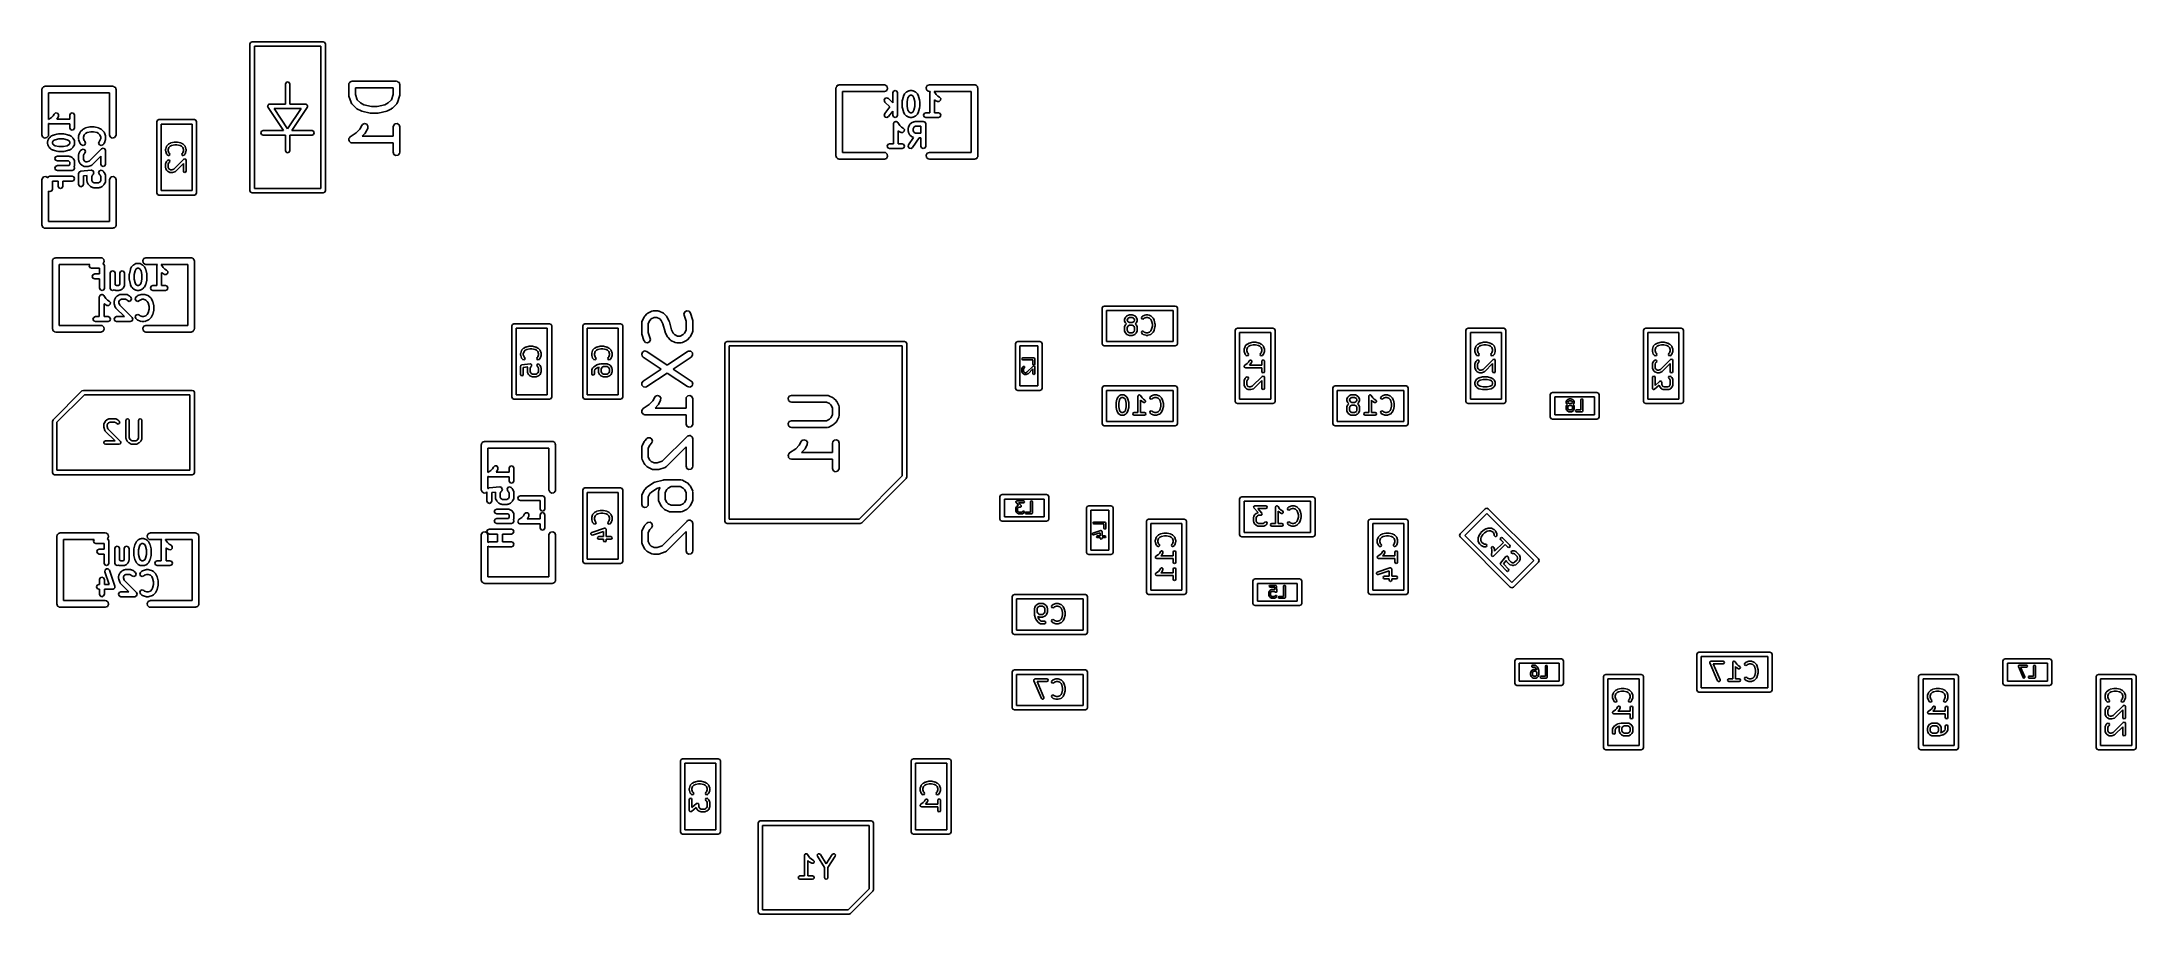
# Model space of a CAD drawing. Extents: x 5.34 to 7.2, y -4.6 to -3.82.
import ezdxf

# ---------------------------------------------------------------- set-up
doc = ezdxf.new("R2010")
doc.units = 0
doc.header["$MEASUREMENT"] = 0
doc.layers.add('BLACK', color=7, linetype='CONTINUOUS')

msp = doc.modelspace()

# ---------------------------------------------------------------- linework, layer by layer
at = {"layer": 'BLACK', "linetype": 'CONTINUOUS'}
for p, q in [((5.52953, -3.8248), (5.5301, -3.82341)), ((5.52953, -3.95472), (5.52953, -3.8248)), ((5.5301, -3.82341), (5.5315, -3.82283)), ((5.5315, -3.82283), (5.59449, -3.82283)), ((5.53346, -3.82677), (5.53346, -3.95276)), ((5.59252, -3.82677), (5.53346, -3.82677)), ((5.59252, -3.95276), (5.59252, -3.82677)), ((5.59449, -3.82283), (5.59588, -3.82341)), ((5.59588, -3.82341), (5.59646, -3.8248)), ((5.59646, -3.8248), (5.59646, -3.95472)), ((5.34518, -3.86419), (5.34567, -3.8636)), ((5.34567, -3.8636), (5.34605, -3.86293)), ((5.34605, -3.86293), (5.34631, -3.86284)), ((5.34631, -3.86284), (5.34648, -3.86264)), ((5.34648, -3.86264), (5.34723, -3.86251)), ((5.34723, -3.86251), (5.34795, -3.86224)), ((5.34795, -3.86224), (5.40795, -3.86224)), ((5.40795, -3.86224), (5.40834, -3.86231)), ((5.40834, -3.86231), (5.40847, -3.86229)), ((5.40847, -3.86229), (5.40858, -3.86235)), ((5.40858, -3.86235), (5.40896, -3.86242)), ((5.40896, -3.86242), (5.40955, -3.86292)), ((5.40955, -3.86292), (5.41021, -3.8633)), ((5.41021, -3.8633), (5.41031, -3.86355)), ((5.41031, -3.86355), (5.41051, -3.86372)), ((5.41051, -3.86372), (5.41064, -3.86448)), ((5.56102, -3.86024), (5.5616, -3.85884)), ((5.56102, -3.87795), (5.56102, -3.86024)), ((5.5616, -3.85884), (5.56299, -3.85827)), ((5.56299, -3.85827), (5.56438, -3.85884)), ((5.56438, -3.85884), (5.56496, -3.86024)), ((5.56496, -3.86024), (5.56496, -3.87795)), ((5.61722, -3.8607), (5.61729, -3.86032)), ((5.61722, -3.87008), (5.61722, -3.8607)), ((5.61726, -3.86019), (5.61733, -3.86008)), ((5.61729, -3.86032), (5.61726, -3.86019)), ((5.61733, -3.86008), (5.6174, -3.85969)), ((5.6174, -3.85969), (5.61789, -3.85911)), ((5.61789, -3.85911), (5.61827, -3.85844)), ((5.61827, -3.85844), (5.61852, -3.85835)), ((5.61852, -3.85835), (5.6187, -3.85815)), ((5.6187, -3.85815), (5.61945, -3.85801)), ((5.61945, -3.85801), (5.62017, -3.85775)), ((5.62017, -3.85775), (5.65954, -3.85775)), ((5.62313, -3.86366), (5.62313, -3.8696)), ((5.65659, -3.86366), (5.62313, -3.86366)), ((5.65659, -3.8696), (5.65659, -3.86366)), ((5.65954, -3.85775), (5.65993, -3.85782)), ((5.65993, -3.85782), (5.66006, -3.8578)), ((5.66006, -3.8578), (5.66017, -3.85786)), ((5.66017, -3.85786), (5.66055, -3.85793)), ((5.66055, -3.85793), (5.66114, -3.85842)), ((5.66114, -3.85842), (5.6618, -3.85881)), ((5.6618, -3.85881), (5.6619, -3.85906)), ((5.6619, -3.85906), (5.6621, -3.85923)), ((5.6621, -3.85923), (5.66223, -3.85998)), ((5.66223, -3.85998), (5.6625, -3.8607)), ((5.6625, -3.8607), (5.6625, -3.87008)), ((6.04941, -3.86386), (6.04948, -3.86347)), ((6.04941, -3.92386), (6.04941, -3.86386)), ((6.04945, -3.86335), (6.04952, -3.86323)), ((6.04948, -3.86347), (6.04945, -3.86335)), ((6.04952, -3.86323), (6.04959, -3.86285)), ((6.04959, -3.86285), (6.05008, -3.86226)), ((6.05008, -3.86226), (6.05046, -3.8616)), ((6.05046, -3.8616), (6.05071, -3.86151)), ((6.05071, -3.86151), (6.05089, -3.8613)), ((6.05089, -3.8613), (6.05164, -3.86117)), ((6.05164, -3.86117), (6.05236, -3.86091)), ((6.05236, -3.86091), (6.09236, -3.86091)), ((6.09236, -3.86091), (6.09337, -3.86108)), ((6.09337, -3.86108), (6.09492, -3.86238)), ((6.09492, -3.86238), (6.09527, -3.86437)), ((6.12945, -3.86335), (6.13046, -3.8616)), ((6.12981, -3.86533), (6.12945, -3.86335)), ((6.13046, -3.8616), (6.13236, -3.86091)), ((6.13236, -3.86091), (6.17236, -3.86091)), ((6.17236, -3.86091), (6.17275, -3.86097)), ((6.17275, -3.86097), (6.17287, -3.86095)), ((6.17287, -3.86095), (6.17299, -3.86102)), ((6.17299, -3.86102), (6.17337, -3.86108)), ((6.17337, -3.86108), (6.17396, -3.86158)), ((6.17396, -3.86158), (6.17462, -3.86196)), ((6.17462, -3.86196), (6.17472, -3.86221)), ((6.17472, -3.86221), (6.17492, -3.86238)), ((6.17492, -3.86238), (6.17505, -3.86314)), ((6.17505, -3.86314), (6.17531, -3.86386)), ((6.17531, -3.86386), (6.17531, -3.92386)), ((5.345, -3.8652), (5.34507, -3.86481)), ((5.345, -3.9052), (5.345, -3.8652)), ((5.34504, -3.86468), (5.34511, -3.86457)), ((5.34507, -3.86481), (5.34504, -3.86468)), ((5.34511, -3.86457), (5.34518, -3.86419)), ((5.405, -3.86815), (5.35091, -3.86815)), ((5.35091, -3.86815), (5.35091, -3.89177)), ((5.405, -3.9052), (5.405, -3.86815)), ((5.41064, -3.86448), (5.41091, -3.8652)), ((5.41091, -3.8652), (5.41091, -3.9052)), ((5.54528, -3.87992), (5.54535, -3.87973)), ((5.54549, -3.88045), (5.54528, -3.87992)), ((5.54531, -3.87954), (5.54563, -3.87906)), ((5.54535, -3.87973), (5.54531, -3.87954)), ((5.54561, -3.88101), (5.54549, -3.88045)), ((5.55931, -3.90157), (5.54561, -3.88101)), ((5.54563, -3.87906), (5.54585, -3.87853)), ((5.54585, -3.87853), (5.54604, -3.87845)), ((5.54604, -3.87845), (5.54615, -3.87828)), ((5.54615, -3.87828), (5.54671, -3.87817)), ((5.54671, -3.87817), (5.54724, -3.87795)), ((5.54724, -3.87795), (5.56102, -3.87795)), ((5.57506, -3.88189), (5.55092, -3.88189)), ((5.55092, -3.88189), (5.56299, -3.89999)), ((5.56299, -3.89999), (5.57506, -3.88189)), ((5.56496, -3.87795), (5.57874, -3.87795)), ((5.58038, -3.88101), (5.56667, -3.90157)), ((5.57874, -3.87795), (5.57927, -3.87817)), ((5.57927, -3.87817), (5.57983, -3.87828)), ((5.57983, -3.87828), (5.57994, -3.87845)), ((5.57994, -3.87845), (5.58013, -3.87853)), ((5.58013, -3.87853), (5.58035, -3.87906)), ((5.58035, -3.87906), (5.58067, -3.87954)), ((5.58049, -3.88045), (5.58038, -3.88101)), ((5.58071, -3.87992), (5.58049, -3.88045)), ((5.58067, -3.87954), (5.58063, -3.87973)), ((5.58063, -3.87973), (5.58071, -3.87992)), ((5.61724, -3.87014), (5.61722, -3.87008)), ((5.61737, -3.87101), (5.61724, -3.87014)), ((5.61925, -3.87664), (5.61737, -3.87101)), ((5.61936, -3.87678), (5.61925, -3.87664)), ((5.61937, -3.87695), (5.61936, -3.87678)), ((5.61996, -3.87779), (5.61937, -3.87695)), ((5.62371, -3.88154), (5.61996, -3.87779)), ((5.62313, -3.8696), (5.62463, -3.87411)), ((5.62377, -3.88157), (5.62371, -3.88154)), ((5.62448, -3.88209), (5.62377, -3.88157)), ((5.62823, -3.88397), (5.62448, -3.88209)), ((5.62463, -3.87411), (5.62755, -3.87703)), ((5.62755, -3.87703), (5.63058, -3.87854)), ((5.63058, -3.87854), (5.63741, -3.88025)), ((5.63741, -3.88025), (5.64231, -3.88025)), ((5.64231, -3.88025), (5.64914, -3.87854)), ((5.64914, -3.87854), (5.65217, -3.87703)), ((5.65524, -3.88209), (5.65149, -3.88397)), ((5.65217, -3.87703), (5.65509, -3.87411)), ((5.65509, -3.87411), (5.65659, -3.8696)), ((5.65528, -3.88205), (5.65524, -3.88209)), ((5.65601, -3.88154), (5.65528, -3.88205)), ((5.65976, -3.87779), (5.65601, -3.88154)), ((5.65983, -3.87763), (5.65976, -3.87779)), ((5.65998, -3.87754), (5.65983, -3.87763)), ((5.66047, -3.87664), (5.65998, -3.87754)), ((5.66234, -3.87101), (5.66047, -3.87664)), ((5.6625, -3.87008), (5.66234, -3.87095)), ((5.66234, -3.87095), (5.66234, -3.87101)), ((6.09236, -3.86681), (6.05531, -3.86681)), ((6.05531, -3.86681), (6.05531, -3.92091)), ((6.09223, -3.87464), (6.09286, -3.87312)), ((6.09286, -3.87616), (6.09223, -3.87464)), ((6.09426, -3.86612), (6.09236, -3.86681)), ((6.09266, -3.88648), (6.09717, -3.88047)), ((6.09286, -3.87312), (6.09438, -3.87249)), ((6.09717, -3.88047), (6.09286, -3.87616)), ((6.09527, -3.86437), (6.09426, -3.86612)), ((6.09438, -3.87249), (6.0959, -3.87312)), ((6.0959, -3.87312), (6.09973, -3.87695)), ((6.09973, -3.86807), (6.10036, -3.86655)), ((6.09973, -3.87695), (6.09973, -3.86807)), ((6.10036, -3.86655), (6.10188, -3.86592)), ((6.10188, -3.86592), (6.1034, -3.86655)), ((6.1034, -3.86655), (6.10403, -3.86807)), ((6.10403, -3.86807), (6.10403, -3.88777)), ((6.10818, -3.87557), (6.10828, -3.87532)), ((6.10818, -3.88027), (6.10818, -3.87557)), ((6.10828, -3.88052), (6.10818, -3.88027)), ((6.10824, -3.87505), (6.10918, -3.8713)), ((6.10828, -3.87532), (6.10824, -3.87505)), ((6.10824, -3.88079), (6.10828, -3.88052)), ((6.10918, -3.88454), (6.10824, -3.88079)), ((6.10918, -3.8713), (6.10932, -3.8711)), ((6.10932, -3.8711), (6.10934, -3.87086)), ((6.10934, -3.87086), (6.11028, -3.86898)), ((6.11028, -3.86898), (6.11055, -3.86875)), ((6.11055, -3.86875), (6.11068, -3.86843)), ((6.11068, -3.86843), (6.11162, -3.86749)), ((6.11162, -3.86749), (6.11195, -3.86735)), ((6.11195, -3.86735), (6.11218, -3.86709)), ((6.11218, -3.86709), (6.11406, -3.86615)), ((6.11329, -3.87257), (6.11248, -3.87584)), ((6.11248, -3.87584), (6.11248, -3.88)), ((6.11248, -3.88), (6.11329, -3.88327)), ((6.11397, -3.87122), (6.11329, -3.87257)), ((6.11441, -3.87078), (6.11397, -3.87122)), ((6.11406, -3.86615), (6.11455, -3.86611)), ((6.11552, -3.87022), (6.11441, -3.87078)), ((6.11455, -3.86611), (6.11502, -3.86592)), ((6.11502, -3.86592), (6.11689, -3.86592)), ((6.11639, -3.87022), (6.11552, -3.87022)), ((6.1175, -3.87078), (6.11639, -3.87022)), ((6.11689, -3.86592), (6.11736, -3.86611)), ((6.11736, -3.86611), (6.11785, -3.86615)), ((6.11794, -3.87122), (6.1175, -3.87078)), ((6.11785, -3.86615), (6.11973, -3.86709)), ((6.11862, -3.87257), (6.11794, -3.87122)), ((6.11943, -3.87584), (6.11862, -3.87257)), ((6.11862, -3.88327), (6.11943, -3.88)), ((6.11943, -3.88), (6.11943, -3.87584)), ((6.11973, -3.86709), (6.11996, -3.86735)), ((6.11996, -3.86735), (6.12029, -3.86749)), ((6.12029, -3.86749), (6.12123, -3.86843)), ((6.12123, -3.86843), (6.12136, -3.86875)), ((6.12136, -3.86875), (6.12163, -3.86898)), ((6.12163, -3.86898), (6.12257, -3.87086)), ((6.12257, -3.87086), (6.12259, -3.8711)), ((6.12259, -3.8711), (6.12273, -3.8713)), ((6.12273, -3.8713), (6.12367, -3.87505)), ((6.12367, -3.88079), (6.12273, -3.88454)), ((6.12367, -3.87505), (6.12363, -3.87532)), ((6.12363, -3.87532), (6.12373, -3.87557)), ((6.12373, -3.88027), (6.12363, -3.88052)), ((6.12363, -3.88052), (6.12367, -3.88079)), ((6.12373, -3.87557), (6.12373, -3.88027)), ((6.13135, -3.86663), (6.12981, -3.86533)), ((6.13236, -3.86681), (6.13135, -3.86663)), ((6.13309, -3.86681), (6.13236, -3.86681)), ((6.13257, -3.86807), (6.13265, -3.86787)), ((6.13257, -3.88562), (6.13257, -3.86807)), ((6.13261, -3.86765), (6.13296, -3.86713)), ((6.13265, -3.86787), (6.13261, -3.86765)), ((6.13296, -3.86713), (6.13309, -3.86681)), ((6.16941, -3.86681), (6.13641, -3.86681)), ((6.13641, -3.86681), (6.13651, -3.86688)), ((6.13651, -3.86688), (6.13826, -3.86951)), ((6.13695, -3.87428), (6.13687, -3.8742)), ((6.13687, -3.8742), (6.13687, -3.88562)), ((6.13728, -3.87442), (6.13695, -3.87428)), ((6.13751, -3.87468), (6.13728, -3.87442)), ((6.13938, -3.87562), (6.13751, -3.87468)), ((6.13826, -3.86951), (6.13974, -3.87099)), ((6.14103, -3.87574), (6.13938, -3.87562)), ((6.13974, -3.87099), (6.14131, -3.87178)), ((6.14227, -3.87466), (6.14103, -3.87574)), ((6.14131, -3.87178), (6.14239, -3.87302)), ((6.14239, -3.87302), (6.14227, -3.87466)), ((6.16941, -3.92091), (6.16941, -3.86681)), ((5.35091, -3.89177), (5.35097, -3.89167)), ((5.35122, -3.89522), (5.35091, -3.89509)), ((5.35091, -3.89509), (5.35091, -3.9052)), ((5.35097, -3.89167), (5.35361, -3.88991)), ((5.35174, -3.89557), (5.35122, -3.89522)), ((5.35196, -3.89553), (5.35174, -3.89557)), ((5.35216, -3.89561), (5.35196, -3.89553)), ((5.36971, -3.89561), (5.35216, -3.89561)), ((5.35361, -3.88991), (5.35509, -3.88844)), ((5.35509, -3.88844), (5.35587, -3.88687)), ((5.35587, -3.88687), (5.35711, -3.88579)), ((5.35711, -3.88579), (5.35875, -3.88591)), ((5.35838, -3.89123), (5.35829, -3.89131)), ((5.35829, -3.89131), (5.36971, -3.89131)), ((5.35851, -3.8909), (5.35838, -3.89123)), ((5.35878, -3.89067), (5.35851, -3.8909)), ((5.35875, -3.88591), (5.35983, -3.88715)), ((5.35972, -3.88879), (5.35878, -3.89067)), ((5.35983, -3.88715), (5.35972, -3.88879)), ((5.36971, -3.88783), (5.37034, -3.88631)), ((5.36971, -3.89131), (5.36971, -3.88783)), ((5.36971, -3.89909), (5.36971, -3.89561)), ((5.37034, -3.90061), (5.36971, -3.89909)), ((5.37034, -3.88631), (5.37186, -3.88568)), ((5.37186, -3.90124), (5.37034, -3.90061)), ((5.37186, -3.88568), (5.37338, -3.88631)), ((5.37338, -3.90061), (5.37186, -3.90124)), ((5.37338, -3.88631), (5.37401, -3.88783)), ((5.37401, -3.89909), (5.37338, -3.90061)), ((5.37401, -3.88783), (5.37401, -3.89909)), ((5.37908, -3.90257), (5.38096, -3.90069)), ((5.38096, -3.90069), (5.38129, -3.90056)), ((5.38129, -3.90056), (5.38152, -3.90029)), ((5.38152, -3.90029), (5.38339, -3.89935)), ((5.38339, -3.89935), (5.38364, -3.89934)), ((5.38364, -3.89934), (5.38383, -3.89919)), ((5.38383, -3.89919), (5.38759, -3.89825)), ((5.38759, -3.89825), (5.38786, -3.89829)), ((5.38786, -3.89829), (5.38811, -3.89819)), ((5.38811, -3.89819), (5.39092, -3.89819)), ((5.39092, -3.89819), (5.39117, -3.89829)), ((5.39117, -3.89829), (5.39144, -3.89825)), ((5.39144, -3.89825), (5.3952, -3.89919)), ((5.3952, -3.89919), (5.39539, -3.89934)), ((5.39539, -3.89934), (5.39564, -3.89935)), ((5.39564, -3.89935), (5.39751, -3.90029)), ((5.39751, -3.90029), (5.39774, -3.90056)), ((5.39774, -3.90056), (5.39807, -3.90069)), ((5.39807, -3.90069), (5.39995, -3.90257)), ((5.44685, -3.8937), (5.44743, -3.89231)), ((5.44685, -3.95669), (5.44685, -3.8937)), ((5.44743, -3.89231), (5.44882, -3.89173)), ((5.44882, -3.89173), (5.48031, -3.89173)), ((5.45079, -3.89567), (5.45079, -3.95472)), ((5.47835, -3.89567), (5.45079, -3.89567)), ((5.47835, -3.95472), (5.47835, -3.89567)), ((5.48031, -3.89173), (5.48171, -3.89231)), ((5.48171, -3.89231), (5.48228, -3.8937)), ((5.48228, -3.8937), (5.48228, -3.95669)), ((5.62392, -3.9034), (5.62712, -3.9002)), ((5.62712, -3.9002), (5.62878, -3.89688)), ((5.62836, -3.88398), (5.62823, -3.88397)), ((5.62883, -3.88419), (5.62836, -3.88398)), ((5.62878, -3.89688), (5.62939, -3.89606)), ((5.63633, -3.88607), (5.62883, -3.88419)), ((5.62939, -3.89606), (5.63124, -3.89525)), ((5.63124, -3.89525), (5.63318, -3.89583)), ((5.63406, -3.89952), (5.63219, -3.90327)), ((5.63318, -3.89583), (5.63429, -3.89751)), ((5.63429, -3.89751), (5.63406, -3.89952)), ((5.63646, -3.88605), (5.63633, -3.88607)), ((5.63705, -3.88615), (5.63646, -3.88605)), ((5.64267, -3.88615), (5.63705, -3.88615)), ((5.6428, -3.88611), (5.64267, -3.88615)), ((5.64339, -3.88607), (5.6428, -3.88611)), ((5.65088, -3.88419), (5.64339, -3.88607)), ((5.651, -3.88411), (5.65088, -3.88419)), ((5.65149, -3.88397), (5.651, -3.88411)), ((5.65659, -3.8982), (5.65677, -3.89719)), ((5.65659, -3.9065), (5.65659, -3.8982)), ((5.65677, -3.89719), (5.65807, -3.89564)), ((5.65807, -3.89564), (5.66006, -3.89529)), ((5.66006, -3.89529), (5.6618, -3.8963)), ((5.6618, -3.8963), (5.6625, -3.8982)), ((5.6625, -3.8982), (5.6625, -3.9207)), ((6.09225, -3.88807), (6.09266, -3.88648)), ((6.09309, -3.88949), (6.09225, -3.88807)), ((6.09468, -3.8899), (6.09309, -3.88949)), ((6.0961, -3.88906), (6.09468, -3.8899)), ((6.09973, -3.88421), (6.0961, -3.88906)), ((6.09973, -3.88777), (6.09973, -3.88421)), ((6.10036, -3.88929), (6.09973, -3.88777)), ((6.10188, -3.88992), (6.10036, -3.88929)), ((6.10036, -3.89557), (6.10045, -3.89537)), ((6.10036, -3.91312), (6.10036, -3.89557)), ((6.1004, -3.89515), (6.10075, -3.89463)), ((6.10045, -3.89537), (6.1004, -3.89515)), ((6.10075, -3.89463), (6.10099, -3.89405)), ((6.10099, -3.89405), (6.1012, -3.89397)), ((6.1012, -3.89397), (6.10132, -3.89378)), ((6.10132, -3.89378), (6.10193, -3.89366)), ((6.1034, -3.88929), (6.10188, -3.88992)), ((6.10193, -3.89366), (6.10251, -3.89342)), ((6.10251, -3.89342), (6.10272, -3.8935)), ((6.10272, -3.8935), (6.10293, -3.89346)), ((6.10293, -3.89346), (6.10345, -3.89381)), ((6.10403, -3.88777), (6.1034, -3.88929)), ((6.10345, -3.89381), (6.10403, -3.89405)), ((6.10403, -3.89405), (6.10412, -3.89425)), ((6.10412, -3.89425), (6.1043, -3.89438)), ((6.1043, -3.89438), (6.10606, -3.89701)), ((6.10606, -3.89701), (6.10754, -3.89849)), ((6.10754, -3.89849), (6.1091, -3.89928)), ((6.1091, -3.89928), (6.11018, -3.90052)), ((6.10932, -3.88474), (6.10918, -3.88454)), ((6.10934, -3.88498), (6.10932, -3.88474)), ((6.11028, -3.88686), (6.10934, -3.88498)), ((6.11018, -3.90052), (6.11006, -3.90216)), ((6.11055, -3.88709), (6.11028, -3.88686)), ((6.11068, -3.88741), (6.11055, -3.88709)), ((6.11162, -3.88835), (6.11068, -3.88741)), ((6.11195, -3.88849), (6.11162, -3.88835)), ((6.11218, -3.88876), (6.11195, -3.88849)), ((6.11406, -3.88969), (6.11218, -3.88876)), ((6.11329, -3.88327), (6.11397, -3.88462)), ((6.1135, -3.89932), (6.11369, -3.89886)), ((6.1135, -3.90214), (6.1135, -3.89932)), ((6.11369, -3.89886), (6.11372, -3.89836)), ((6.11372, -3.89836), (6.11466, -3.89648)), ((6.11397, -3.88462), (6.11441, -3.88507)), ((6.11455, -3.88973), (6.11406, -3.88969)), ((6.11441, -3.88507), (6.11552, -3.88562)), ((6.11502, -3.88992), (6.11455, -3.88973)), ((6.11466, -3.89648), (6.11493, -3.89625)), ((6.11493, -3.89625), (6.11506, -3.89593)), ((6.11689, -3.88992), (6.11502, -3.88992)), ((6.11506, -3.89593), (6.116, -3.89499)), ((6.11552, -3.88562), (6.11639, -3.88562)), ((6.116, -3.89499), (6.11633, -3.89485)), ((6.11633, -3.89485), (6.11656, -3.89459)), ((6.11639, -3.88562), (6.1175, -3.88507)), ((6.11656, -3.89459), (6.11844, -3.89365)), ((6.11736, -3.88973), (6.11689, -3.88992)), ((6.11785, -3.88969), (6.11736, -3.88973)), ((6.1175, -3.88507), (6.11794, -3.88462)), ((6.11835, -3.89872), (6.1178, -3.89983)), ((6.1178, -3.89983), (6.1178, -3.90163)), ((6.11973, -3.88876), (6.11785, -3.88969)), ((6.11794, -3.88462), (6.11862, -3.88327)), ((6.1188, -3.89828), (6.11835, -3.89872)), ((6.11844, -3.89365), (6.11894, -3.89361)), ((6.11991, -3.89772), (6.1188, -3.89828)), ((6.11894, -3.89361), (6.1194, -3.89342)), ((6.1194, -3.89342), (6.1269, -3.89342)), ((6.11996, -3.88849), (6.11973, -3.88876)), ((6.12475, -3.89772), (6.11991, -3.89772)), ((6.12029, -3.88835), (6.11996, -3.88849)), ((6.12123, -3.88741), (6.12029, -3.88835)), ((6.12136, -3.88709), (6.12123, -3.88741)), ((6.12163, -3.88686), (6.12136, -3.88709)), ((6.12257, -3.88498), (6.12163, -3.88686)), ((6.12259, -3.88474), (6.12257, -3.88498)), ((6.12273, -3.88454), (6.12259, -3.88474)), ((6.12475, -3.90374), (6.12475, -3.89772)), ((6.1269, -3.89342), (6.12842, -3.89405)), ((6.12694, -3.88777), (6.12757, -3.88625)), ((6.12757, -3.88929), (6.12694, -3.88777)), ((6.12757, -3.88625), (6.12909, -3.88562)), ((6.12909, -3.88992), (6.12757, -3.88929)), ((6.12842, -3.89405), (6.12905, -3.89557)), ((6.12905, -3.89557), (6.12905, -3.91527)), ((6.12909, -3.88562), (6.13257, -3.88562)), ((6.14035, -3.88992), (6.12909, -3.88992)), ((6.13687, -3.88562), (6.14035, -3.88562)), ((6.14035, -3.88562), (6.14187, -3.88625)), ((6.14187, -3.88929), (6.14035, -3.88992)), ((6.14187, -3.88625), (6.1425, -3.88777)), ((6.1425, -3.88777), (6.14187, -3.88929)), ((5.34569, -3.90709), (5.345, -3.9052)), ((5.34744, -3.9081), (5.34569, -3.90709)), ((5.34943, -3.90775), (5.34744, -3.9081)), ((5.35073, -3.90621), (5.34943, -3.90775)), ((5.35001, -3.91128), (5.35021, -3.91082)), ((5.35001, -3.91316), (5.35001, -3.91128)), ((5.35021, -3.91362), (5.35001, -3.91316)), ((5.35021, -3.91082), (5.35024, -3.91032)), ((5.35024, -3.91412), (5.35021, -3.91362)), ((5.35024, -3.91032), (5.35118, -3.90845)), ((5.35118, -3.916), (5.35024, -3.91412)), ((5.35091, -3.9052), (5.35073, -3.90621)), ((5.35118, -3.90845), (5.35145, -3.90822)), ((5.35145, -3.91623), (5.35118, -3.916)), ((5.35145, -3.90822), (5.35158, -3.90789)), ((5.35158, -3.91656), (5.35145, -3.91623)), ((5.35158, -3.90789), (5.35252, -3.90695)), ((5.35252, -3.9175), (5.35158, -3.91656)), ((5.35252, -3.90695), (5.35285, -3.90681)), ((5.35285, -3.91763), (5.35252, -3.9175)), ((5.35285, -3.90681), (5.35308, -3.90655)), ((5.35308, -3.9179), (5.35285, -3.91763)), ((5.35308, -3.90655), (5.35496, -3.90561)), ((5.35496, -3.91884), (5.35308, -3.9179)), ((5.35487, -3.91068), (5.35431, -3.91179)), ((5.35431, -3.91179), (5.35431, -3.91265)), ((5.35431, -3.91265), (5.35487, -3.91376)), ((5.35531, -3.91024), (5.35487, -3.91068)), ((5.35487, -3.91376), (5.35531, -3.91421)), ((5.35496, -3.90561), (5.3552, -3.90559)), ((5.3552, -3.91885), (5.35496, -3.91884)), ((5.3552, -3.90559), (5.3554, -3.90545)), ((5.3554, -3.919), (5.3552, -3.91885)), ((5.35667, -3.90956), (5.35531, -3.91024)), ((5.35531, -3.91421), (5.35667, -3.91488)), ((5.3554, -3.90545), (5.35915, -3.90451)), ((5.35915, -3.91994), (5.3554, -3.919)), ((5.35993, -3.90874), (5.35667, -3.90956)), ((5.35667, -3.91488), (5.35993, -3.9157)), ((5.35915, -3.90451), (5.35942, -3.90455)), ((5.35942, -3.90455), (5.35967, -3.90444)), ((5.35967, -3.90444), (5.36436, -3.90444)), ((5.3641, -3.90874), (5.35993, -3.90874)), ((5.35993, -3.9157), (5.3641, -3.9157)), ((5.36736, -3.90956), (5.3641, -3.90874)), ((5.3641, -3.9157), (5.36736, -3.91488)), ((5.36436, -3.90444), (5.36461, -3.90455)), ((5.36461, -3.90455), (5.36488, -3.90451)), ((5.36488, -3.90451), (5.36863, -3.90545)), ((5.36863, -3.919), (5.36488, -3.91994)), ((5.36871, -3.91024), (5.36736, -3.90956)), ((5.36736, -3.91488), (5.36871, -3.91421)), ((5.36863, -3.90545), (5.36883, -3.90559)), ((5.36883, -3.91885), (5.36863, -3.919)), ((5.36916, -3.91068), (5.36871, -3.91024)), ((5.36871, -3.91421), (5.36916, -3.91376)), ((5.36883, -3.90559), (5.36907, -3.90561)), ((5.36907, -3.91884), (5.36883, -3.91885)), ((5.36907, -3.90561), (5.37095, -3.90655)), ((5.37095, -3.9179), (5.36907, -3.91884)), ((5.36971, -3.91179), (5.36916, -3.91068)), ((5.36916, -3.91376), (5.36971, -3.91265)), ((5.36971, -3.91265), (5.36971, -3.91179)), ((5.37095, -3.90655), (5.37118, -3.90681)), ((5.37118, -3.91763), (5.37095, -3.9179)), ((5.37118, -3.90681), (5.37151, -3.90695)), ((5.37151, -3.9175), (5.37118, -3.91763)), ((5.37151, -3.90695), (5.37245, -3.90789)), ((5.37245, -3.91656), (5.37151, -3.9175)), ((5.37245, -3.90789), (5.37258, -3.90822)), ((5.37258, -3.91623), (5.37245, -3.91656)), ((5.37258, -3.90822), (5.37285, -3.90845)), ((5.37285, -3.916), (5.37258, -3.91623)), ((5.37285, -3.90845), (5.37379, -3.91032)), ((5.37379, -3.91412), (5.37285, -3.916)), ((5.37379, -3.91032), (5.37382, -3.91082)), ((5.37382, -3.91362), (5.37379, -3.91412)), ((5.37382, -3.91082), (5.37401, -3.91128)), ((5.37401, -3.91316), (5.37382, -3.91362)), ((5.37401, -3.91128), (5.37401, -3.91316)), ((5.37751, -3.9069), (5.37765, -3.90658)), ((5.37751, -3.90878), (5.37751, -3.9069)), ((5.37765, -3.90911), (5.37751, -3.90878)), ((5.37762, -3.90622), (5.37856, -3.90341)), ((5.37765, -3.90658), (5.37762, -3.90622)), ((5.37762, -3.90946), (5.37765, -3.90911)), ((5.37856, -3.91227), (5.37762, -3.90946)), ((5.37856, -3.90341), (5.37889, -3.90303)), ((5.37889, -3.91265), (5.37856, -3.91227)), ((5.37868, -3.92001), (5.37895, -3.91978)), ((5.37889, -3.90303), (5.37908, -3.90257)), ((5.37908, -3.91311), (5.37889, -3.91265)), ((5.37895, -3.91978), (5.37908, -3.91946)), ((5.38002, -3.91405), (5.37908, -3.91311)), ((5.37908, -3.91946), (5.38002, -3.91852)), ((5.38154, -3.91468), (5.38002, -3.91405)), ((5.38002, -3.91852), (5.38154, -3.91789)), ((5.38306, -3.91405), (5.38154, -3.91468)), ((5.38154, -3.91789), (5.38306, -3.91852)), ((5.38248, -3.90525), (5.38181, -3.90725)), ((5.38181, -3.90725), (5.38181, -3.90843)), ((5.38181, -3.90843), (5.38248, -3.91043)), ((5.38375, -3.90398), (5.38248, -3.90525)), ((5.38248, -3.91043), (5.38306, -3.91101)), ((5.38306, -3.91101), (5.38369, -3.91253)), ((5.38369, -3.91253), (5.38306, -3.91405)), ((5.38306, -3.91852), (5.38369, -3.92004)), ((5.38511, -3.9033), (5.38375, -3.90398)), ((5.38837, -3.90249), (5.38511, -3.9033)), ((5.38695, -3.92848), (5.39784, -3.91758)), ((5.39066, -3.90249), (5.38837, -3.90249)), ((5.39392, -3.9033), (5.39066, -3.90249)), ((5.39528, -3.90398), (5.39392, -3.9033)), ((5.39655, -3.90525), (5.39528, -3.90398)), ((5.39534, -3.91253), (5.39597, -3.91101)), ((5.39597, -3.91405), (5.39534, -3.91253)), ((5.39597, -3.91101), (5.39655, -3.91043)), ((5.39749, -3.91468), (5.39597, -3.91405)), ((5.39721, -3.90725), (5.39655, -3.90525)), ((5.39655, -3.91043), (5.39721, -3.90843)), ((5.39721, -3.90843), (5.39721, -3.90725)), ((5.39901, -3.91405), (5.39749, -3.91468)), ((5.39784, -3.91758), (5.39936, -3.91695)), ((5.39995, -3.91311), (5.39901, -3.91405)), ((5.39936, -3.91695), (5.40088, -3.91758)), ((5.39995, -3.90257), (5.40014, -3.90303)), ((5.40014, -3.91265), (5.39995, -3.91311)), ((5.40014, -3.90303), (5.40047, -3.90341)), ((5.40047, -3.91227), (5.40014, -3.91265)), ((5.40047, -3.90341), (5.4014, -3.90622)), ((5.4014, -3.90946), (5.40047, -3.91227)), ((5.40088, -3.91758), (5.40151, -3.9191)), ((5.4014, -3.90622), (5.40138, -3.90658)), ((5.40138, -3.90658), (5.40151, -3.9069)), ((5.40151, -3.90878), (5.40138, -3.90911)), ((5.40138, -3.90911), (5.4014, -3.90946)), ((5.40151, -3.9069), (5.40151, -3.90878)), ((5.40151, -3.9191), (5.40151, -3.93129)), ((5.40569, -3.90709), (5.405, -3.9052)), ((5.40744, -3.9081), (5.40569, -3.90709)), ((5.40943, -3.90775), (5.40744, -3.9081)), ((5.41073, -3.90621), (5.40943, -3.90775)), ((5.41091, -3.9052), (5.41073, -3.90621)), ((5.45476, -3.91807), (5.45484, -3.91789)), ((5.45476, -3.91957), (5.45476, -3.91807)), ((5.45484, -3.91975), (5.45476, -3.91957)), ((5.45482, -3.9177), (5.45557, -3.91545)), ((5.45484, -3.91789), (5.45482, -3.9177)), ((5.45482, -3.91995), (5.45484, -3.91975)), ((5.45557, -3.91545), (5.45575, -3.91524)), ((5.45575, -3.91524), (5.45586, -3.91499)), ((5.45586, -3.91499), (5.45736, -3.91349)), ((5.45773, -3.91646), (5.45712, -3.91826)), ((5.45712, -3.91826), (5.45712, -3.91938)), ((5.45712, -3.91938), (5.45773, -3.92118)), ((5.45736, -3.91349), (5.45754, -3.91341)), ((5.45754, -3.91341), (5.45766, -3.91327)), ((5.45766, -3.91327), (5.45916, -3.91252)), ((5.45889, -3.91529), (5.45773, -3.91646)), ((5.4601, -3.91469), (5.45889, -3.91529)), ((5.45916, -3.91252), (5.4593, -3.91251)), ((5.4593, -3.91251), (5.45941, -3.91243)), ((5.45941, -3.91243), (5.46241, -3.91168)), ((5.46284, -3.914), (5.4601, -3.91469)), ((5.46241, -3.91168), (5.46255, -3.9117)), ((5.46255, -3.9117), (5.46269, -3.91164)), ((5.46269, -3.91164), (5.46494, -3.91164)), ((5.4648, -3.914), (5.46284, -3.914)), ((5.46753, -3.91469), (5.4648, -3.914)), ((5.46494, -3.91164), (5.46508, -3.9117)), ((5.46508, -3.9117), (5.46523, -3.91168)), ((5.46523, -3.91168), (5.46823, -3.91243)), ((5.46874, -3.91529), (5.46753, -3.91469)), ((5.46823, -3.91243), (5.46834, -3.91251)), ((5.46834, -3.91251), (5.46847, -3.91252)), ((5.46847, -3.91252), (5.46997, -3.91327)), ((5.46991, -3.91646), (5.46874, -3.91529)), ((5.47051, -3.91826), (5.46991, -3.91646)), ((5.46991, -3.92118), (5.47051, -3.91938)), ((5.46997, -3.91327), (5.4701, -3.91341)), ((5.4701, -3.91341), (5.47028, -3.91349)), ((5.47028, -3.91349), (5.47178, -3.91499)), ((5.47051, -3.91938), (5.47051, -3.91826)), ((5.47178, -3.91499), (5.47188, -3.91524)), ((5.47188, -3.91524), (5.47206, -3.91545)), ((5.47206, -3.91545), (5.47281, -3.9177)), ((5.47281, -3.9177), (5.4728, -3.91789)), ((5.4728, -3.91789), (5.47287, -3.91807)), ((5.47287, -3.91957), (5.4728, -3.91975)), ((5.4728, -3.91975), (5.47281, -3.91995)), ((5.47287, -3.91807), (5.47287, -3.91957)), ((5.53937, -3.90354), (5.53995, -3.90215)), ((5.53995, -3.90494), (5.53937, -3.90354)), ((5.53995, -3.90215), (5.54134, -3.90157)), ((5.54134, -3.90551), (5.53995, -3.90494)), ((5.54134, -3.90157), (5.55931, -3.90157)), ((5.56102, -3.90551), (5.54134, -3.90551)), ((5.56102, -3.91929), (5.56102, -3.90551)), ((5.5616, -3.92068), (5.56102, -3.91929)), ((5.56496, -3.91929), (5.56438, -3.92068)), ((5.58465, -3.90551), (5.56496, -3.90551)), ((5.56496, -3.90551), (5.56496, -3.91929)), ((5.56667, -3.90157), (5.58465, -3.90157)), ((5.58465, -3.90157), (5.58604, -3.90215)), ((5.58604, -3.90494), (5.58465, -3.90551)), ((5.58604, -3.90215), (5.58661, -3.90354)), ((5.58661, -3.90354), (5.58604, -3.90494)), ((5.61726, -3.90894), (5.61735, -3.90879)), ((5.61741, -3.90978), (5.61726, -3.90894)), ((5.61734, -3.90862), (5.61785, -3.90793)), ((5.61735, -3.90879), (5.61734, -3.90862)), ((5.61747, -3.91064), (5.61741, -3.90978)), ((5.61759, -3.91076), (5.61747, -3.91064)), ((5.61762, -3.91093), (5.61759, -3.91076)), ((5.61827, -3.91148), (5.61762, -3.91093)), ((5.61785, -3.90793), (5.61827, -3.90719)), ((5.61827, -3.90719), (5.61843, -3.90713)), ((5.61886, -3.9121), (5.61827, -3.91148)), ((5.61843, -3.90713), (5.61853, -3.90699)), ((5.61853, -3.90699), (5.62392, -3.9034)), ((5.61903, -3.91211), (5.61886, -3.9121)), ((5.61916, -3.91222), (5.61903, -3.91211)), ((5.62017, -3.9124), (5.61916, -3.91222)), ((5.65659, -3.9124), (5.62017, -3.9124)), ((5.63163, -3.90404), (5.62918, -3.9065)), ((5.62918, -3.9065), (5.65659, -3.9065)), ((5.63166, -3.90398), (5.63163, -3.90404)), ((5.63219, -3.90327), (5.63166, -3.90398)), ((5.65659, -3.9207), (5.65659, -3.9124)), ((6.09473, -3.91527), (6.09536, -3.91375)), ((6.09536, -3.91679), (6.09473, -3.91527)), ((6.09536, -3.91375), (6.09688, -3.91312)), ((6.09688, -3.91742), (6.09536, -3.91679)), ((6.09688, -3.91312), (6.10036, -3.91312)), ((6.10814, -3.91742), (6.09688, -3.91742)), ((6.10474, -3.90178), (6.10466, -3.9017)), ((6.10466, -3.9017), (6.10466, -3.91312)), ((6.10466, -3.91312), (6.10814, -3.91312)), ((6.10507, -3.90192), (6.10474, -3.90178)), ((6.1053, -3.90218), (6.10507, -3.90192)), ((6.10718, -3.90312), (6.1053, -3.90218)), ((6.10882, -3.90324), (6.10718, -3.90312)), ((6.10814, -3.91312), (6.10966, -3.91375)), ((6.10966, -3.91679), (6.10814, -3.91742)), ((6.11006, -3.90216), (6.10882, -3.90324)), ((6.10966, -3.91375), (6.11029, -3.91527)), ((6.11029, -3.91527), (6.10966, -3.91679)), ((6.11369, -3.9026), (6.1135, -3.90214)), ((6.11353, -3.91564), (6.11388, -3.91404)), ((6.11441, -3.91703), (6.11353, -3.91564)), ((6.11372, -3.9031), (6.11369, -3.9026)), ((6.11466, -3.90497), (6.11372, -3.9031)), ((6.11388, -3.91404), (6.11829, -3.90774)), ((6.11602, -3.91739), (6.11441, -3.91703)), ((6.11493, -3.90521), (6.11466, -3.90497)), ((6.11506, -3.90553), (6.11493, -3.90521)), ((6.116, -3.90647), (6.11506, -3.90553)), ((6.11633, -3.90661), (6.116, -3.90647)), ((6.11741, -3.9165), (6.11602, -3.91739)), ((6.11656, -3.90687), (6.11633, -3.90661)), ((6.11829, -3.90774), (6.11656, -3.90687)), ((6.12333, -3.90804), (6.11741, -3.9165)), ((6.1178, -3.90163), (6.11835, -3.90274)), ((6.11835, -3.90274), (6.1188, -3.90318)), ((6.1188, -3.90318), (6.11991, -3.90374)), ((6.11991, -3.90374), (6.12475, -3.90374)), ((6.12475, -3.90804), (6.12333, -3.90804)), ((6.12475, -3.91527), (6.12475, -3.90804)), ((6.12538, -3.91679), (6.12475, -3.91527)), ((6.1269, -3.91742), (6.12538, -3.91679)), ((6.12842, -3.91679), (6.1269, -3.91742)), ((6.12905, -3.91527), (6.12842, -3.91679)), ((5.35658, -3.92629), (5.35721, -3.92477)), ((5.35721, -3.92781), (5.35658, -3.92629)), ((5.35658, -3.93474), (5.35721, -3.93322)), ((5.35721, -3.93626), (5.35658, -3.93474)), ((5.35721, -3.92477), (5.35873, -3.92414)), ((5.35873, -3.92844), (5.35721, -3.92781)), ((5.35721, -3.93322), (5.35873, -3.93259)), ((5.35873, -3.93689), (5.35721, -3.93626)), ((5.35873, -3.92414), (5.36905, -3.92414)), ((5.36854, -3.92844), (5.35873, -3.92844)), ((5.35873, -3.93259), (5.3691, -3.93259)), ((5.37186, -3.93689), (5.35873, -3.93689)), ((5.35942, -3.9199), (5.35915, -3.91994)), ((5.35967, -3.92), (5.35942, -3.9199)), ((5.36436, -3.92), (5.35967, -3.92)), ((5.36461, -3.9199), (5.36436, -3.92)), ((5.36488, -3.91994), (5.36461, -3.9199)), ((5.36932, -3.92884), (5.36854, -3.92844)), ((5.36905, -3.92414), (5.36951, -3.92434)), ((5.3691, -3.93259), (5.36916, -3.93253)), ((5.36916, -3.93253), (5.36971, -3.93142)), ((5.36971, -3.92962), (5.36932, -3.92884)), ((5.36951, -3.92434), (5.37001, -3.92437)), ((5.36971, -3.93142), (5.36971, -3.92962)), ((5.37001, -3.92437), (5.37189, -3.92531)), ((5.37338, -3.93626), (5.37186, -3.93689)), ((5.37189, -3.92531), (5.37233, -3.92582)), ((5.37233, -3.92582), (5.37285, -3.92627)), ((5.37285, -3.92627), (5.37379, -3.92815)), ((5.37401, -3.93474), (5.37338, -3.93626)), ((5.37379, -3.93288), (5.37349, -3.93348)), ((5.37349, -3.93348), (5.37401, -3.93474)), ((5.37379, -3.92815), (5.37382, -3.92865)), ((5.37382, -3.93239), (5.37379, -3.93288)), ((5.37382, -3.92865), (5.37401, -3.92911)), ((5.37401, -3.93192), (5.37382, -3.93239)), ((5.37401, -3.92911), (5.37401, -3.93192)), ((5.37751, -3.92285), (5.37771, -3.92239)), ((5.37751, -3.92754), (5.37751, -3.92285)), ((5.37771, -3.928), (5.37751, -3.92754)), ((5.37771, -3.92239), (5.37774, -3.92189)), ((5.37774, -3.9285), (5.37771, -3.928)), ((5.37774, -3.92189), (5.37868, -3.92001)), ((5.37868, -3.93038), (5.37774, -3.9285)), ((5.37779, -3.93907), (5.378, -3.93838)), ((5.378, -3.93838), (5.3781, -3.93832)), ((5.3781, -3.93832), (5.37814, -3.93822)), ((5.37814, -3.93822), (5.37881, -3.93794)), ((5.37895, -3.93061), (5.37868, -3.93038)), ((5.37881, -3.93794), (5.37945, -3.9376)), ((5.37908, -3.93094), (5.37895, -3.93061)), ((5.38002, -3.93188), (5.37908, -3.93094)), ((5.37945, -3.9376), (5.38883, -3.93666)), ((5.38035, -3.93201), (5.38002, -3.93188)), ((5.38058, -3.93228), (5.38035, -3.93201)), ((5.38246, -3.93322), (5.38058, -3.93228)), ((5.38237, -3.92225), (5.38181, -3.92336)), ((5.38181, -3.92336), (5.38181, -3.92703)), ((5.38181, -3.92703), (5.38237, -3.92814)), ((5.38306, -3.92156), (5.38237, -3.92225)), ((5.38237, -3.92814), (5.38281, -3.92859)), ((5.38295, -3.93325), (5.38246, -3.93322)), ((5.38281, -3.92859), (5.38392, -3.92914)), ((5.38342, -3.93344), (5.38295, -3.93325)), ((5.38369, -3.92004), (5.38306, -3.92156)), ((5.38529, -3.93344), (5.38342, -3.93344)), ((5.38392, -3.92914), (5.38494, -3.92914)), ((5.38494, -3.92914), (5.38695, -3.92848)), ((5.38562, -3.93331), (5.38529, -3.93344)), ((5.38597, -3.93333), (5.38562, -3.93331)), ((5.38879, -3.9324), (5.38597, -3.93333)), ((5.38917, -3.93207), (5.38879, -3.9324)), ((5.38883, -3.93666), (5.38894, -3.93669)), ((5.38894, -3.93669), (5.38905, -3.93665)), ((5.38905, -3.93665), (5.38971, -3.93693)), ((5.38963, -3.93188), (5.38917, -3.93207)), ((5.39721, -3.92429), (5.38963, -3.93188)), ((5.38971, -3.93693), (5.39041, -3.93714)), ((5.39041, -3.93714), (5.39046, -3.93724)), ((5.39046, -3.93724), (5.39057, -3.93728)), ((5.39057, -3.93728), (5.39084, -3.93795)), ((5.39084, -3.93795), (5.39118, -3.93859)), ((5.39534, -3.9388), (5.39597, -3.93728)), ((5.39597, -3.93728), (5.39749, -3.93665)), ((5.39721, -3.93129), (5.39721, -3.92429)), ((5.39784, -3.93281), (5.39721, -3.93129)), ((5.39749, -3.93665), (5.39901, -3.93728)), ((5.39936, -3.93344), (5.39784, -3.93281)), ((5.39901, -3.93728), (5.39995, -3.93822)), ((5.40088, -3.93281), (5.39936, -3.93344)), ((5.39995, -3.93822), (5.40008, -3.93854)), ((5.40151, -3.93129), (5.40088, -3.93281)), ((5.45476, -3.93082), (5.45487, -3.93057)), ((5.45476, -3.93457), (5.45476, -3.93082)), ((5.45487, -3.93482), (5.45476, -3.93457)), ((5.45557, -3.9222), (5.45482, -3.91995)), ((5.45487, -3.93057), (5.45489, -3.93029)), ((5.45489, -3.9351), (5.45487, -3.93482)), ((5.45489, -3.93029), (5.45564, -3.92879)), ((5.45564, -3.9366), (5.45489, -3.9351)), ((5.45575, -3.9224), (5.45557, -3.9222)), ((5.45564, -3.92879), (5.45578, -3.92867)), ((5.45578, -3.93673), (5.45564, -3.9366)), ((5.45586, -3.92266), (5.45575, -3.9224)), ((5.45578, -3.92867), (5.45586, -3.92849)), ((5.45586, -3.93691), (5.45578, -3.93673)), ((5.45661, -3.92341), (5.45586, -3.92266)), ((5.45586, -3.92849), (5.45661, -3.92774)), ((5.45661, -3.93766), (5.45586, -3.93691)), ((5.45744, -3.92375), (5.45661, -3.92341)), ((5.45661, -3.92774), (5.45744, -3.92739)), ((5.45679, -3.93773), (5.45661, -3.93766)), ((5.45691, -3.93788), (5.45679, -3.93773)), ((5.45841, -3.93863), (5.45691, -3.93788)), ((5.45766, -3.93002), (5.45712, -3.9311)), ((5.45712, -3.9311), (5.45712, -3.93429)), ((5.45712, -3.93429), (5.45766, -3.93537)), ((5.45828, -3.92341), (5.45744, -3.92375)), ((5.45744, -3.92739), (5.45828, -3.92774)), ((5.45828, -3.92941), (5.45766, -3.93002)), ((5.45766, -3.93537), (5.45814, -3.93585)), ((5.45773, -3.92118), (5.45828, -3.92174)), ((5.45814, -3.93585), (5.45922, -3.93639)), ((5.45828, -3.92174), (5.45862, -3.92257)), ((5.45862, -3.92257), (5.45828, -3.92341)), ((5.45828, -3.92774), (5.45862, -3.92857)), ((5.45862, -3.92857), (5.45828, -3.92941)), ((5.45922, -3.93639), (5.46025, -3.93639)), ((5.46025, -3.93639), (5.46205, -3.93579)), ((5.46307, -3.93794), (5.46082, -3.93869)), ((5.46205, -3.93579), (5.47086, -3.92699)), ((5.46327, -3.93776), (5.46307, -3.93794)), ((5.46353, -3.93766), (5.46327, -3.93776)), ((5.47051, -3.93067), (5.46353, -3.93766)), ((5.46901, -3.92257), (5.46936, -3.92174)), ((5.46936, -3.92341), (5.46901, -3.92257)), ((5.46936, -3.92174), (5.46991, -3.92118)), ((5.47019, -3.92375), (5.46936, -3.92341)), ((5.47103, -3.92341), (5.47019, -3.92375)), ((5.47051, -3.93757), (5.47051, -3.93067)), ((5.47086, -3.93841), (5.47051, -3.93757)), ((5.47086, -3.92699), (5.47169, -3.92664)), ((5.47169, -3.93875), (5.47086, -3.93841)), ((5.47178, -3.92266), (5.47103, -3.92341)), ((5.47169, -3.92664), (5.47253, -3.92699)), ((5.47253, -3.93841), (5.47169, -3.93875)), ((5.47188, -3.9224), (5.47178, -3.92266)), ((5.47206, -3.9222), (5.47188, -3.9224)), ((5.47281, -3.91995), (5.47206, -3.9222)), ((5.47253, -3.92699), (5.47287, -3.92782)), ((5.47287, -3.93757), (5.47253, -3.93841)), ((5.47287, -3.92782), (5.47287, -3.93757)), ((5.56299, -3.92126), (5.5616, -3.92068)), ((5.56438, -3.92068), (5.56299, -3.92126)), ((5.65728, -3.9226), (5.65659, -3.9207)), ((5.65903, -3.92361), (5.65728, -3.9226)), ((5.66102, -3.92325), (5.65903, -3.92361)), ((5.66232, -3.92171), (5.66102, -3.92325)), ((5.6625, -3.9207), (5.66232, -3.92171)), ((6.04967, -3.92458), (6.04941, -3.92386)), ((6.04981, -3.92533), (6.04967, -3.92458)), ((6.05001, -3.92551), (6.04981, -3.92533)), ((6.0501, -3.92576), (6.05001, -3.92551)), ((6.05076, -3.92614), (6.0501, -3.92576)), ((6.05135, -3.92663), (6.05076, -3.92614)), ((6.05174, -3.9267), (6.05135, -3.92663)), ((6.05185, -3.92677), (6.05174, -3.9267)), ((6.05198, -3.92674), (6.05185, -3.92677)), ((6.05236, -3.92681), (6.05198, -3.92674)), ((6.09236, -3.92681), (6.05236, -3.92681)), ((6.05531, -3.92091), (6.09236, -3.92091)), ((6.09236, -3.92091), (6.09337, -3.92108)), ((6.09426, -3.92612), (6.09236, -3.92681)), ((6.09337, -3.92108), (6.09492, -3.92238)), ((6.09527, -3.92437), (6.09426, -3.92612)), ((6.09492, -3.92238), (6.09527, -3.92437)), ((6.12945, -3.92335), (6.13046, -3.9216)), ((6.12981, -3.92533), (6.12945, -3.92335)), ((6.13135, -3.92663), (6.12981, -3.92533)), ((6.13046, -3.9216), (6.13236, -3.92091)), ((6.13236, -3.92681), (6.13135, -3.92663)), ((6.13236, -3.92091), (6.16941, -3.92091)), ((6.17236, -3.92681), (6.13236, -3.92681)), ((6.17308, -3.92655), (6.17236, -3.92681)), ((6.17384, -3.92642), (6.17308, -3.92655)), ((6.17401, -3.92621), (6.17384, -3.92642)), ((6.17426, -3.92612), (6.17401, -3.92621)), ((6.17464, -3.92546), (6.17426, -3.92612)), ((6.17514, -3.92487), (6.17464, -3.92546)), ((6.1752, -3.92448), (6.17514, -3.92487)), ((6.17527, -3.92437), (6.1752, -3.92448)), ((6.17531, -3.92386), (6.17525, -3.92424)), ((6.17525, -3.92424), (6.17527, -3.92437)), ((5.345, -3.9452), (5.34518, -3.94419)), ((5.345, -3.9852), (5.345, -3.9452)), ((5.34518, -3.94419), (5.34648, -3.94264)), ((5.34648, -3.94264), (5.34847, -3.94229)), ((5.34847, -3.94229), (5.35021, -3.9433)), ((5.35021, -3.9433), (5.35028, -3.94348)), ((5.35028, -3.94348), (5.35064, -3.9426)), ((5.35064, -3.9426), (5.35216, -3.94197)), ((5.35216, -3.95565), (5.35091, -3.95513)), ((5.35091, -3.95513), (5.35091, -3.98224)), ((5.35216, -3.94197), (5.37186, -3.94197)), ((5.35368, -3.95502), (5.35216, -3.95565)), ((5.35431, -3.9535), (5.35368, -3.95502)), ((5.3594, -3.94627), (5.35431, -3.94627)), ((5.35431, -3.94627), (5.35431, -3.9535)), ((5.3594, -3.95068), (5.3594, -3.94627)), ((5.36003, -3.95221), (5.3594, -3.95068)), ((5.36155, -3.95283), (5.36003, -3.95221)), ((5.36307, -3.95221), (5.36155, -3.95283)), ((5.3637, -3.95068), (5.36307, -3.95221)), ((5.37186, -3.94627), (5.3637, -3.94627)), ((5.3637, -3.94627), (5.3637, -3.95068)), ((5.37186, -3.94197), (5.37338, -3.9426)), ((5.37338, -3.94564), (5.37186, -3.94627)), ((5.37338, -3.9426), (5.37401, -3.94412)), ((5.37401, -3.94412), (5.37338, -3.94564)), ((5.37751, -3.93974), (5.37779, -3.93907)), ((5.37751, -3.94912), (5.37751, -3.93974)), ((5.37814, -3.95064), (5.37751, -3.94912)), ((5.37966, -3.95127), (5.37814, -3.95064)), ((5.38118, -3.95064), (5.37966, -3.95127)), ((5.38181, -3.94912), (5.38118, -3.95064)), ((5.38513, -3.94135), (5.38181, -3.94168)), ((5.38181, -3.94168), (5.38181, -3.94912)), ((5.38502, -3.94161), (5.38513, -3.94135)), ((5.38502, -3.9463), (5.38502, -3.94161)), ((5.38521, -3.94677), (5.38502, -3.9463)), ((5.38525, -3.94727), (5.38521, -3.94677)), ((5.38618, -3.94914), (5.38525, -3.94727)), ((5.38645, -3.94937), (5.38618, -3.94914)), ((5.38659, -3.9497), (5.38645, -3.94937)), ((5.38753, -3.95064), (5.38659, -3.9497)), ((5.38785, -3.95077), (5.38753, -3.95064)), ((5.38808, -3.95104), (5.38785, -3.95077)), ((5.38996, -3.95198), (5.38808, -3.95104)), ((5.38987, -3.94101), (5.38932, -3.94212)), ((5.38932, -3.94212), (5.38932, -3.9458)), ((5.38932, -3.9458), (5.38987, -3.94691)), ((5.39057, -3.94032), (5.38987, -3.94101)), ((5.38987, -3.94691), (5.39032, -3.94735)), ((5.39046, -3.95201), (5.38996, -3.95198)), ((5.39032, -3.94735), (5.39143, -3.94791)), ((5.39092, -3.95221), (5.39046, -3.95201)), ((5.39061, -3.94021), (5.39057, -3.94032)), ((5.39071, -3.94016), (5.39061, -3.94021)), ((5.39092, -3.93947), (5.39071, -3.94016)), ((5.3912, -3.9388), (5.39092, -3.93947)), ((5.39561, -3.95221), (5.39092, -3.95221)), ((5.39118, -3.93859), (5.39115, -3.93869)), ((5.39115, -3.93869), (5.3912, -3.9388)), ((5.39143, -3.94791), (5.3951, -3.94791)), ((5.3951, -3.94791), (5.39621, -3.94735)), ((5.39597, -3.94032), (5.39534, -3.9388)), ((5.39607, -3.95201), (5.39561, -3.95221)), ((5.39666, -3.94101), (5.39597, -3.94032)), ((5.39657, -3.95198), (5.39607, -3.95201)), ((5.39621, -3.94735), (5.39666, -3.94691)), ((5.39845, -3.95104), (5.39657, -3.95198)), ((5.39721, -3.94212), (5.39666, -3.94101)), ((5.39666, -3.94691), (5.39721, -3.9458)), ((5.39721, -3.9458), (5.39721, -3.94212)), ((5.39868, -3.95077), (5.39845, -3.95104)), ((5.39901, -3.95064), (5.39868, -3.95077)), ((5.39995, -3.9497), (5.39901, -3.95064)), ((5.40008, -3.94937), (5.39995, -3.9497)), ((5.40008, -3.93854), (5.40035, -3.93878)), ((5.40035, -3.94914), (5.40008, -3.94937)), ((5.40035, -3.93878), (5.40129, -3.94065)), ((5.40129, -3.94727), (5.40035, -3.94914)), ((5.40129, -3.94065), (5.40132, -3.94115)), ((5.40132, -3.94677), (5.40129, -3.94727)), ((5.40132, -3.94115), (5.40151, -3.94161)), ((5.40151, -3.9463), (5.40132, -3.94677)), ((5.40151, -3.94161), (5.40151, -3.9463)), ((5.405, -3.9452), (5.40518, -3.94419)), ((5.405, -3.98224), (5.405, -3.9452)), ((5.40518, -3.94419), (5.40648, -3.94264)), ((5.40648, -3.94264), (5.40847, -3.94229)), ((5.40847, -3.94229), (5.41021, -3.9433)), ((5.41021, -3.9433), (5.41091, -3.9452)), ((5.41091, -3.9452), (5.41091, -3.9852)), ((5.44743, -3.95808), (5.44685, -3.95669)), ((5.45079, -3.95472), (5.47835, -3.95472)), ((5.45869, -3.93865), (5.45841, -3.93863)), ((5.45894, -3.93875), (5.45869, -3.93865)), ((5.46044, -3.93875), (5.45894, -3.93875)), ((5.46062, -3.93868), (5.46044, -3.93875)), ((5.46082, -3.93869), (5.46062, -3.93868)), ((5.48228, -3.95669), (5.48171, -3.95808)), ((5.5301, -3.95612), (5.52953, -3.95472)), ((5.5315, -3.95669), (5.5301, -3.95612)), ((5.59449, -3.95669), (5.5315, -3.95669)), ((5.53346, -3.95276), (5.59252, -3.95276)), ((5.59588, -3.95612), (5.59449, -3.95669)), ((5.59646, -3.95472), (5.59588, -3.95612)), ((5.44882, -3.95866), (5.44743, -3.95808)), ((5.48031, -3.95866), (5.44882, -3.95866)), ((5.48171, -3.95808), (5.48031, -3.95866)), ((5.34526, -3.98592), (5.345, -3.9852)), ((5.3454, -3.98667), (5.34526, -3.98592)), ((5.3456, -3.98684), (5.3454, -3.98667)), ((5.34569, -3.98709), (5.3456, -3.98684)), ((5.34636, -3.98748), (5.34569, -3.98709)), ((5.34694, -3.98797), (5.34636, -3.98748)), ((5.34733, -3.98804), (5.34694, -3.98797)), ((5.34744, -3.9881), (5.34733, -3.98804)), ((5.34757, -3.98808), (5.34744, -3.9881)), ((5.34795, -3.98815), (5.34757, -3.98808)), ((5.40795, -3.98815), (5.34795, -3.98815)), ((5.35091, -3.98224), (5.405, -3.98224)), ((5.40867, -3.98789), (5.40795, -3.98815)), ((5.40943, -3.98775), (5.40867, -3.98789)), ((5.4096, -3.98755), (5.40943, -3.98775)), ((5.40985, -3.98746), (5.4096, -3.98755)), ((5.41023, -3.98679), (5.40985, -3.98746)), ((5.41073, -3.98621), (5.41023, -3.98679)), ((5.4108, -3.98582), (5.41073, -3.98621)), ((5.41086, -3.98571), (5.4108, -3.98582)), ((5.41091, -3.9852), (5.41084, -3.98558)), ((5.41084, -3.98558), (5.41086, -3.98571)), ((5.35437, -4.01724), (5.35444, -4.01686)), ((5.35437, -4.07724), (5.35437, -4.01724)), ((5.35441, -4.01673), (5.35448, -4.01662)), ((5.35444, -4.01686), (5.35441, -4.01673)), ((5.35448, -4.01662), (5.35455, -4.01623)), ((5.35455, -4.01623), (5.35504, -4.01565)), ((5.35504, -4.01565), (5.35542, -4.01498)), ((5.35542, -4.01498), (5.35568, -4.01489)), ((5.35568, -4.01489), (5.35585, -4.01469)), ((5.35585, -4.01469), (5.3566, -4.01455)), ((5.3566, -4.01455), (5.35732, -4.01429)), ((5.35732, -4.01429), (5.39732, -4.01429)), ((5.38739, -4.0202), (5.36028, -4.0202)), ((5.36028, -4.0202), (5.36028, -4.07429)), ((5.38687, -4.02146), (5.38739, -4.0202)), ((5.3875, -4.02298), (5.38687, -4.02146)), ((5.38902, -4.02361), (5.3875, -4.02298)), ((5.39625, -4.02361), (5.38902, -4.02361)), ((5.38968, -4.03084), (5.39031, -4.02932)), ((5.39031, -4.03236), (5.38968, -4.03084)), ((5.39031, -4.02932), (5.39183, -4.02869)), ((5.39183, -4.02869), (5.39625, -4.02869)), ((5.39625, -4.02869), (5.39625, -4.02361)), ((5.39732, -4.01429), (5.39833, -4.01447)), ((5.39833, -4.01447), (5.39988, -4.01577)), ((5.39922, -4.01951), (5.39904, -4.01957)), ((5.39904, -4.01957), (5.39992, -4.01994)), ((5.40023, -4.01776), (5.39922, -4.01951)), ((5.39988, -4.01577), (5.40023, -4.01776)), ((5.39992, -4.01994), (5.40055, -4.02146)), ((5.40055, -4.02146), (5.40055, -4.04116)), ((5.40563, -4.02802), (5.40626, -4.0265)), ((5.40563, -4.04116), (5.40563, -4.02802)), ((5.40626, -4.0265), (5.40778, -4.02587)), ((5.40778, -4.02587), (5.4093, -4.0265)), ((5.4093, -4.0265), (5.40993, -4.02802)), ((5.40993, -4.02802), (5.40993, -4.03839)), ((5.41408, -4.02802), (5.4147, -4.0265)), ((5.41408, -4.03783), (5.41408, -4.02802)), ((5.4147, -4.0265), (5.41623, -4.02587)), ((5.41623, -4.02587), (5.41775, -4.0265)), ((5.41775, -4.0265), (5.41838, -4.02802)), ((5.41838, -4.02802), (5.41838, -4.03834)), ((5.42252, -4.02896), (5.42262, -4.02871)), ((5.42252, -4.03365), (5.42252, -4.02896)), ((5.42258, -4.02844), (5.42352, -4.02469)), ((5.42262, -4.02871), (5.42258, -4.02844)), ((5.42352, -4.02469), (5.42367, -4.02449)), ((5.42367, -4.02449), (5.42368, -4.02425)), ((5.42368, -4.02425), (5.42462, -4.02237)), ((5.42462, -4.02237), (5.42489, -4.02214)), ((5.42489, -4.02214), (5.42502, -4.02181)), ((5.42502, -4.02181), (5.42596, -4.02087)), ((5.42596, -4.02087), (5.42629, -4.02074)), ((5.42629, -4.02074), (5.42652, -4.02047)), ((5.42652, -4.02047), (5.4284, -4.01953)), ((5.42763, -4.02596), (5.42682, -4.02923)), ((5.42682, -4.02923), (5.42682, -4.03339)), ((5.42831, -4.02461), (5.42763, -4.02596)), ((5.42876, -4.02416), (5.42831, -4.02461)), ((5.4284, -4.01953), (5.4289, -4.0195)), ((5.42987, -4.02361), (5.42876, -4.02416)), ((5.4289, -4.0195), (5.42936, -4.01931)), ((5.42936, -4.01931), (5.43123, -4.01931)), ((5.43073, -4.02361), (5.42987, -4.02361)), ((5.43184, -4.02416), (5.43073, -4.02361)), ((5.43123, -4.01931), (5.4317, -4.0195)), ((5.4317, -4.0195), (5.4322, -4.01953)), ((5.43228, -4.02461), (5.43184, -4.02416)), ((5.4322, -4.01953), (5.43407, -4.02047)), ((5.43296, -4.02596), (5.43228, -4.02461)), ((5.43378, -4.02923), (5.43296, -4.02596)), ((5.43378, -4.03339), (5.43378, -4.02923)), ((5.43407, -4.02047), (5.4343, -4.02074)), ((5.4343, -4.02074), (5.43463, -4.02087)), ((5.43441, -4.01673), (5.43542, -4.01498)), ((5.43477, -4.01872), (5.43441, -4.01673)), ((5.43463, -4.02087), (5.43557, -4.02181)), ((5.43631, -4.02002), (5.43477, -4.01872)), ((5.43542, -4.01498), (5.43732, -4.01429)), ((5.43557, -4.02181), (5.4357, -4.02214)), ((5.4357, -4.02214), (5.43597, -4.02237)), ((5.43597, -4.02237), (5.43691, -4.02425)), ((5.43732, -4.0202), (5.43631, -4.02002)), ((5.43691, -4.02425), (5.43693, -4.02449)), ((5.43693, -4.02449), (5.43707, -4.02469)), ((5.43707, -4.02469), (5.43801, -4.02844)), ((5.43732, -4.01429), (5.47732, -4.01429)), ((5.44743, -4.0202), (5.43732, -4.0202)), ((5.43801, -4.02844), (5.43797, -4.02871)), ((5.43797, -4.02871), (5.43808, -4.02896)), ((5.43808, -4.02896), (5.43808, -4.03365)), ((5.44691, -4.02146), (5.44699, -4.02125)), ((5.44691, -4.03901), (5.44691, -4.02146)), ((5.44695, -4.02103), (5.4473, -4.02051)), ((5.44699, -4.02125), (5.44695, -4.02103)), ((5.4473, -4.02051), (5.44743, -4.0202)), ((5.47437, -4.0202), (5.45075, -4.0202)), ((5.45075, -4.0202), (5.45085, -4.02026)), ((5.45085, -4.02026), (5.45261, -4.0229)), ((5.45129, -4.02767), (5.45121, -4.02758)), ((5.45121, -4.02758), (5.45121, -4.03901)), ((5.45162, -4.0278), (5.45129, -4.02767)), ((5.45185, -4.02807), (5.45162, -4.0278)), ((5.45373, -4.02901), (5.45185, -4.02807)), ((5.45261, -4.0229), (5.45408, -4.02438)), ((5.45537, -4.02912), (5.45373, -4.02901)), ((5.45408, -4.02438), (5.45565, -4.02516)), ((5.45661, -4.02805), (5.45537, -4.02912)), ((5.45565, -4.02516), (5.45673, -4.0264)), ((5.45673, -4.0264), (5.45661, -4.02805)), ((5.47437, -4.07429), (5.47437, -4.0202)), ((5.47732, -4.01429), (5.47771, -4.01436)), ((5.47771, -4.01436), (5.47784, -4.01434)), ((5.47784, -4.01434), (5.47795, -4.0144)), ((5.47795, -4.0144), (5.47833, -4.01447)), ((5.47833, -4.01447), (5.47892, -4.01496)), ((5.47892, -4.01496), (5.47958, -4.01535)), ((5.47958, -4.01535), (5.47968, -4.0156)), ((5.47968, -4.0156), (5.47988, -4.01577)), ((5.47988, -4.01577), (5.48001, -4.01652)), ((5.48001, -4.01652), (5.48028, -4.01724)), ((5.48028, -4.01724), (5.48028, -4.07724)), ((5.39183, -4.03299), (5.39031, -4.03236)), ((5.39625, -4.03299), (5.39183, -4.03299)), ((5.39594, -4.04896), (5.39603, -4.04875)), ((5.39594, -4.06651), (5.39594, -4.04896)), ((5.39598, -4.04853), (5.39633, -4.04801)), ((5.39603, -4.04875), (5.39598, -4.04853)), ((5.39625, -4.04116), (5.39625, -4.03299)), ((5.39688, -4.04268), (5.39625, -4.04116)), ((5.39633, -4.04801), (5.39657, -4.04744)), ((5.39657, -4.04744), (5.39678, -4.04735)), ((5.39678, -4.04735), (5.3969, -4.04717)), ((5.3984, -4.04331), (5.39688, -4.04268)), ((5.3969, -4.04717), (5.39751, -4.04705)), ((5.39751, -4.04705), (5.39809, -4.04681)), ((5.39809, -4.04681), (5.3983, -4.04689)), ((5.3983, -4.04689), (5.39851, -4.04685)), ((5.39992, -4.04268), (5.3984, -4.04331)), ((5.39851, -4.04685), (5.39903, -4.0472)), ((5.39903, -4.0472), (5.39961, -4.04744)), ((5.39961, -4.04744), (5.3997, -4.04764)), ((5.3997, -4.04764), (5.39988, -4.04776)), ((5.39988, -4.04776), (5.40164, -4.0504)), ((5.40055, -4.04116), (5.39992, -4.04268)), ((5.40626, -4.04268), (5.40563, -4.04116)), ((5.40778, -4.04331), (5.40626, -4.04268)), ((5.40904, -4.04278), (5.40778, -4.04331)), ((5.40964, -4.04308), (5.40904, -4.04278)), ((5.4093, -4.05175), (5.41024, -4.04987)), ((5.41013, -4.04311), (5.40964, -4.04308)), ((5.40993, -4.03839), (5.40999, -4.03845)), ((5.40999, -4.03845), (5.4111, -4.03901)), ((5.4106, -4.04331), (5.41013, -4.04311)), ((5.41024, -4.04987), (5.41051, -4.04964)), ((5.41051, -4.04964), (5.41064, -4.04931)), ((5.41341, -4.04331), (5.4106, -4.04331)), ((5.41064, -4.04931), (5.41158, -4.04837)), ((5.4111, -4.03901), (5.4129, -4.03901)), ((5.41158, -4.04837), (5.41191, -4.04824)), ((5.41191, -4.04824), (5.41214, -4.04797)), ((5.41214, -4.04797), (5.41402, -4.04703)), ((5.4129, -4.03901), (5.41368, -4.03862)), ((5.41387, -4.04311), (5.41341, -4.04331)), ((5.41368, -4.03862), (5.41408, -4.03783)), ((5.41437, -4.04308), (5.41387, -4.04311)), ((5.41402, -4.04703), (5.41452, -4.047)), ((5.41625, -4.04214), (5.41437, -4.04308)), ((5.41452, -4.047), (5.41498, -4.04681)), ((5.41498, -4.04681), (5.41967, -4.04681)), ((5.4167, -4.04163), (5.41625, -4.04214)), ((5.41721, -4.04118), (5.4167, -4.04163)), ((5.41815, -4.0393), (5.41721, -4.04118)), ((5.41818, -4.0388), (5.41815, -4.0393)), ((5.41838, -4.03834), (5.41818, -4.0388)), ((5.41967, -4.04681), (5.42013, -4.047)), ((5.42013, -4.047), (5.42063, -4.04703)), ((5.42063, -4.04703), (5.42251, -4.04797)), ((5.42251, -4.04797), (5.42274, -4.04824)), ((5.42262, -4.0339), (5.42252, -4.03365)), ((5.42258, -4.03417), (5.42262, -4.0339)), ((5.42352, -4.03792), (5.42258, -4.03417)), ((5.42274, -4.04824), (5.42306, -4.04837)), ((5.42306, -4.04837), (5.424, -4.04931)), ((5.42367, -4.03812), (5.42352, -4.03792)), ((5.42368, -4.03837), (5.42367, -4.03812)), ((5.42462, -4.04024), (5.42368, -4.03837)), ((5.424, -4.04931), (5.42463, -4.05083)), ((5.42489, -4.04047), (5.42462, -4.04024)), ((5.42502, -4.0408), (5.42489, -4.04047)), ((5.42596, -4.04174), (5.42502, -4.0408)), ((5.42629, -4.04187), (5.42596, -4.04174)), ((5.42652, -4.04214), (5.42629, -4.04187)), ((5.4284, -4.04308), (5.42652, -4.04214)), ((5.42682, -4.03339), (5.42763, -4.03665)), ((5.42763, -4.03665), (5.42831, -4.03801)), ((5.42784, -4.05083), (5.42847, -4.04931)), ((5.42831, -4.03801), (5.42876, -4.03845)), ((5.4289, -4.04311), (5.4284, -4.04308)), ((5.42847, -4.04931), (5.4294, -4.04837)), ((5.42876, -4.03845), (5.42987, -4.03901)), ((5.42936, -4.04331), (5.4289, -4.04311)), ((5.43123, -4.04331), (5.42936, -4.04331)), ((5.4294, -4.04837), (5.42987, -4.04818)), ((5.42987, -4.03901), (5.43073, -4.03901)), ((5.42987, -4.04818), (5.43025, -4.04785)), ((5.43025, -4.04785), (5.43306, -4.04692)), ((5.43073, -4.03901), (5.43184, -4.03845)), ((5.4317, -4.04311), (5.43123, -4.04331)), ((5.4322, -4.04308), (5.4317, -4.04311)), ((5.43184, -4.03845), (5.43228, -4.03801)), ((5.43407, -4.04214), (5.4322, -4.04308)), ((5.43228, -4.03801), (5.43296, -4.03665)), ((5.43296, -4.03665), (5.43378, -4.03339)), ((5.43306, -4.04692), (5.43341, -4.04694)), ((5.43341, -4.04694), (5.43374, -4.04681)), ((5.43374, -4.04681), (5.43562, -4.04681)), ((5.4343, -4.04187), (5.43407, -4.04214)), ((5.43463, -4.04174), (5.4343, -4.04187)), ((5.43557, -4.0408), (5.43463, -4.04174)), ((5.4357, -4.04047), (5.43557, -4.0408)), ((5.43562, -4.04681), (5.43594, -4.04694)), ((5.43597, -4.04024), (5.4357, -4.04047)), ((5.43594, -4.04694), (5.4363, -4.04692)), ((5.43691, -4.03837), (5.43597, -4.04024)), ((5.4363, -4.04692), (5.43911, -4.04785)), ((5.43693, -4.03812), (5.43691, -4.03837)), ((5.43707, -4.03793), (5.43693, -4.03812)), ((5.43801, -4.03417), (5.43707, -4.03793)), ((5.43808, -4.03365), (5.43797, -4.0339)), ((5.43797, -4.0339), (5.43801, -4.03417)), ((5.43911, -4.04785), (5.43949, -4.04818)), ((5.43949, -4.04818), (5.43995, -4.04837)), ((5.43995, -4.04837), (5.44183, -4.05025)), ((5.44128, -4.04116), (5.44191, -4.03964)), ((5.44191, -4.04268), (5.44128, -4.04116)), ((5.44191, -4.03964), (5.44343, -4.03901)), ((5.44343, -4.04331), (5.44191, -4.04268)), ((5.44343, -4.03901), (5.44691, -4.03901)), ((5.45469, -4.04331), (5.44343, -4.04331)), ((5.45121, -4.03901), (5.45469, -4.03901)), ((5.45469, -4.03901), (5.45621, -4.03964)), ((5.45621, -4.04268), (5.45469, -4.04331)), ((5.45621, -4.03964), (5.45684, -4.04116)), ((5.45684, -4.04116), (5.45621, -4.04268)), ((5.39031, -4.06866), (5.39094, -4.06714)), ((5.39094, -4.06714), (5.39246, -4.06651)), ((5.39246, -4.06651), (5.39594, -4.06651)), ((5.40032, -4.05517), (5.40024, -4.05508)), ((5.40024, -4.05508), (5.40024, -4.06651)), ((5.40024, -4.06651), (5.40372, -4.06651)), ((5.40065, -4.0553), (5.40032, -4.05517)), ((5.40088, -4.05557), (5.40065, -4.0553)), ((5.40276, -4.05651), (5.40088, -4.05557)), ((5.40164, -4.0504), (5.40312, -4.05188)), ((5.4044, -4.05662), (5.40276, -4.05651)), ((5.40312, -4.05188), (5.40468, -4.05266)), ((5.40372, -4.06651), (5.40524, -4.06714)), ((5.40564, -4.05555), (5.4044, -4.05662)), ((5.40468, -4.05266), (5.40576, -4.0539)), ((5.40524, -4.06714), (5.40587, -4.06866)), ((5.40576, -4.0539), (5.40564, -4.05555)), ((5.40908, -4.05271), (5.40927, -4.05225)), ((5.40908, -4.05458), (5.40908, -4.05271)), ((5.40921, -4.05491), (5.40908, -4.05458)), ((5.40908, -4.06866), (5.4097, -4.06714)), ((5.40919, -4.05526), (5.40921, -4.05491)), ((5.41012, -4.05808), (5.40919, -4.05526)), ((5.40927, -4.05225), (5.4093, -4.05175)), ((5.4097, -4.06714), (5.41123, -4.06651)), ((5.41045, -4.05846), (5.41012, -4.05808)), ((5.41064, -4.05892), (5.41045, -4.05846)), ((5.41823, -4.06651), (5.41064, -4.05892)), ((5.41123, -4.06651), (5.41823, -4.06651)), ((5.41393, -4.05211), (5.41338, -4.05322)), ((5.41338, -4.05322), (5.41338, -4.05424)), ((5.41338, -4.05424), (5.41404, -4.05624)), ((5.41437, -4.05166), (5.41393, -4.05211)), ((5.41404, -4.05624), (5.42494, -4.06714)), ((5.41549, -4.05111), (5.41437, -4.05166)), ((5.41916, -4.05111), (5.41549, -4.05111)), ((5.42027, -4.05166), (5.41916, -4.05111)), ((5.42096, -4.05235), (5.42027, -4.05166)), ((5.42248, -4.05298), (5.42096, -4.05235)), ((5.424, -4.05235), (5.42248, -4.05298)), ((5.42463, -4.05083), (5.424, -4.05235)), ((5.42494, -4.06714), (5.42557, -4.06866)), ((5.42847, -4.05235), (5.42784, -4.05083)), ((5.42784, -4.06678), (5.42847, -4.06526)), ((5.42847, -4.0683), (5.42784, -4.06678)), ((5.42999, -4.05298), (5.42847, -4.05235)), ((5.42847, -4.06526), (5.42999, -4.06463)), ((5.4294, -4.06924), (5.42847, -4.0683)), ((5.43151, -4.05235), (5.42999, -4.05298)), ((5.42999, -4.06463), (5.43151, -4.06526)), ((5.43209, -4.05177), (5.43151, -4.05235)), ((5.43151, -4.06526), (5.43209, -4.06584)), ((5.43409, -4.05111), (5.43209, -4.05177)), ((5.43209, -4.06584), (5.43409, -4.06651)), ((5.43527, -4.05111), (5.43409, -4.05111)), ((5.43409, -4.06651), (5.43527, -4.06651)), ((5.43727, -4.05177), (5.43527, -4.05111)), ((5.43527, -4.06651), (5.43727, -4.06584)), ((5.43854, -4.05304), (5.43727, -4.05177)), ((5.43727, -4.06584), (5.43854, -4.06457)), ((5.43922, -4.0544), (5.43854, -4.05304)), ((5.43854, -4.06457), (5.43922, -4.06322)), ((5.44003, -4.05766), (5.43922, -4.0544)), ((5.43922, -4.06322), (5.44003, -4.05995)), ((5.44183, -4.06736), (5.43995, -4.06924)), ((5.44003, -4.05995), (5.44003, -4.05766)), ((5.44183, -4.05025), (5.44196, -4.05058)), ((5.44196, -4.06704), (5.44183, -4.06736)), ((5.44196, -4.05058), (5.44223, -4.05081)), ((5.44223, -4.0668), (5.44196, -4.06704)), ((5.44223, -4.05081), (5.44317, -4.05268)), ((5.44317, -4.06493), (5.44223, -4.0668)), ((5.44317, -4.05268), (5.44318, -4.05293)), ((5.44318, -4.06468), (5.44317, -4.06493)), ((5.44318, -4.05293), (5.44333, -4.05312)), ((5.44333, -4.06449), (5.44318, -4.06468)), ((5.44333, -4.05312), (5.44427, -4.05688)), ((5.44427, -4.06073), (5.44333, -4.06449)), ((5.44427, -4.05688), (5.44423, -4.05715)), ((5.44423, -4.05715), (5.44433, -4.0574)), ((5.44433, -4.06021), (5.44423, -4.06046)), ((5.44423, -4.06046), (5.44427, -4.06073)), ((5.44433, -4.0574), (5.44433, -4.06021)), ((5.87737, -4.07048), (5.87925, -4.06673)), ((5.87925, -4.06673), (5.87977, -4.06602)), ((5.87977, -4.06602), (5.8798, -4.06597)), ((5.8798, -4.06597), (5.88168, -4.06409)), ((5.88168, -4.06409), (5.8824, -4.06358)), ((5.8824, -4.06358), (5.88244, -4.06354)), ((5.88244, -4.06354), (5.88619, -4.06166)), ((5.88821, -4.06726), (5.88551, -4.06861)), ((5.88619, -4.06166), (5.88718, -4.06137)), ((5.88718, -4.06137), (5.88735, -4.06141)), ((5.88735, -4.06141), (5.88751, -4.06135)), ((5.88751, -4.06135), (5.89126, -4.06135)), ((5.89057, -4.06726), (5.88821, -4.06726)), ((5.89326, -4.06861), (5.89057, -4.06726)), ((5.89126, -4.06135), (5.89227, -4.06153)), ((5.89227, -4.06153), (5.89241, -4.06164)), ((5.89241, -4.06164), (5.89258, -4.06166)), ((5.89258, -4.06166), (5.89633, -4.06354)), ((5.89633, -4.06354), (5.89704, -4.06406)), ((5.89704, -4.06406), (5.8971, -4.06409)), ((5.8971, -4.06409), (5.89898, -4.06597)), ((5.89898, -4.06597), (5.89948, -4.06669)), ((5.89948, -4.06669), (5.89953, -4.06673)), ((5.89953, -4.06673), (5.9014, -4.07048)), ((5.91456, -4.06422), (5.9153, -4.06235)), ((5.91471, -4.06524), (5.91456, -4.06422)), ((5.91643, -4.07041), (5.91471, -4.06524)), ((5.9153, -4.06235), (5.91708, -4.06138)), ((5.91708, -4.06138), (5.91906, -4.06179)), ((5.91906, -4.06179), (5.92031, -4.06337)), ((5.92031, -4.06337), (5.92219, -4.06899)), ((6.28543, -4.05906), (6.28601, -4.05766)), ((6.28543, -4.09055), (6.28543, -4.05906)), ((6.28601, -4.05766), (6.2874, -4.05709)), ((6.2874, -4.05709), (6.35039, -4.05709)), ((6.28937, -4.06102), (6.28937, -4.08858)), ((6.34843, -4.06102), (6.28937, -4.06102)), ((6.30547, -4.06865), (6.30622, -4.06715)), ((6.30622, -4.06715), (6.30636, -4.06702)), ((6.30636, -4.06702), (6.30644, -4.06684)), ((6.30644, -4.06684), (6.30719, -4.06609)), ((6.30719, -4.06609), (6.30737, -4.06602)), ((6.30737, -4.06602), (6.3075, -4.06587)), ((6.3075, -4.06587), (6.309, -4.06512)), ((6.30824, -4.06838), (6.30771, -4.06946)), ((6.30872, -4.0679), (6.30824, -4.06838)), ((6.3098, -4.06736), (6.30872, -4.0679)), ((6.309, -4.06512), (6.30927, -4.0651)), ((6.30927, -4.0651), (6.30952, -4.065)), ((6.30952, -4.065), (6.31252, -4.065)), ((6.31224, -4.06736), (6.3098, -4.06736)), ((6.31332, -4.0679), (6.31224, -4.06736)), ((6.31252, -4.065), (6.31278, -4.0651)), ((6.31278, -4.0651), (6.31305, -4.06512)), ((6.31305, -4.06512), (6.31455, -4.06587)), ((6.3138, -4.06838), (6.31332, -4.0679)), ((6.31434, -4.06946), (6.3138, -4.06838)), ((6.31455, -4.06587), (6.31468, -4.06602)), ((6.31468, -4.06602), (6.31486, -4.06609)), ((6.31486, -4.06609), (6.31561, -4.06684)), ((6.31561, -4.06684), (6.31568, -4.06702)), ((6.31568, -4.06702), (6.31583, -4.06715)), ((6.31583, -4.06715), (6.31658, -4.06865)), ((6.32034, -4.06768), (6.32069, -4.06684)), ((6.32069, -4.06851), (6.32034, -4.06768)), ((6.32069, -4.06684), (6.32144, -4.06609)), ((6.32144, -4.06609), (6.32169, -4.06599)), ((6.32169, -4.06599), (6.3219, -4.06581)), ((6.3219, -4.06581), (6.32415, -4.06506)), ((6.32291, -4.06796), (6.32236, -4.06851)), ((6.32471, -4.06736), (6.32291, -4.06796)), ((6.32415, -4.06506), (6.32434, -4.06507)), ((6.32434, -4.06507), (6.32452, -4.065)), ((6.32452, -4.065), (6.32602, -4.065)), ((6.32583, -4.06736), (6.32471, -4.06736)), ((6.32763, -4.06796), (6.32583, -4.06736)), ((6.32602, -4.065), (6.3262, -4.06507)), ((6.3262, -4.06507), (6.3264, -4.06506)), ((6.3264, -4.06506), (6.32864, -4.06581)), ((6.3288, -4.06913), (6.32763, -4.06796)), ((6.32864, -4.06581), (6.32885, -4.06599)), ((6.32885, -4.06599), (6.32911, -4.06609)), ((6.32911, -4.06609), (6.33061, -4.06759)), ((6.33061, -4.06759), (6.33068, -4.06777)), ((6.33068, -4.06777), (6.33083, -4.0679)), ((6.33083, -4.0679), (6.33158, -4.0694)), ((6.34843, -4.08858), (6.34843, -4.06102)), ((6.35039, -4.05709), (6.35179, -4.05766)), ((6.35179, -4.05766), (6.35236, -4.05906)), ((6.35236, -4.05906), (6.35236, -4.09055)), ((5.35463, -4.07796), (5.35437, -4.07724)), ((5.35477, -4.07872), (5.35463, -4.07796)), ((5.35497, -4.07889), (5.35477, -4.07872)), ((5.35506, -4.07914), (5.35497, -4.07889)), ((5.35573, -4.07953), (5.35506, -4.07914)), ((5.35631, -4.08002), (5.35573, -4.07953)), ((5.3567, -4.08009), (5.35631, -4.08002)), ((5.35681, -4.08015), (5.3567, -4.08009)), ((5.35694, -4.08013), (5.35681, -4.08015)), ((5.35732, -4.0802), (5.35694, -4.08013)), ((5.39732, -4.0802), (5.35732, -4.0802)), ((5.36028, -4.07429), (5.39732, -4.07429)), ((5.39094, -4.07018), (5.39031, -4.06866)), ((5.39246, -4.07081), (5.39094, -4.07018)), ((5.40372, -4.07081), (5.39246, -4.07081)), ((5.39732, -4.07429), (5.39833, -4.07447)), ((5.39922, -4.07951), (5.39732, -4.0802)), ((5.39833, -4.07447), (5.39988, -4.07577)), ((5.40023, -4.07776), (5.39922, -4.07951)), ((5.39988, -4.07577), (5.40023, -4.07776)), ((5.40524, -4.07018), (5.40372, -4.07081)), ((5.40587, -4.06866), (5.40524, -4.07018)), ((5.4097, -4.07018), (5.40908, -4.06866)), ((5.41123, -4.07081), (5.4097, -4.07018)), ((5.42342, -4.07081), (5.41123, -4.07081)), ((5.42494, -4.07018), (5.42342, -4.07081)), ((5.42557, -4.06866), (5.42494, -4.07018)), ((5.42987, -4.06943), (5.4294, -4.06924)), ((5.43025, -4.06976), (5.42987, -4.06943)), ((5.43306, -4.0707), (5.43025, -4.06976)), ((5.43341, -4.07067), (5.43306, -4.0707)), ((5.43374, -4.07081), (5.43341, -4.07067)), ((5.43562, -4.07081), (5.43374, -4.07081)), ((5.43441, -4.07673), (5.43542, -4.07498)), ((5.43477, -4.07872), (5.43441, -4.07673)), ((5.43631, -4.08002), (5.43477, -4.07872)), ((5.43542, -4.07498), (5.43732, -4.07429)), ((5.43594, -4.07067), (5.43562, -4.07081)), ((5.4363, -4.0707), (5.43594, -4.07067)), ((5.43911, -4.06976), (5.4363, -4.0707)), ((5.43732, -4.0802), (5.43631, -4.08002)), ((5.43732, -4.07429), (5.47437, -4.07429)), ((5.47732, -4.0802), (5.43732, -4.0802)), ((5.43949, -4.06943), (5.43911, -4.06976)), ((5.43995, -4.06924), (5.43949, -4.06943)), ((5.47804, -4.07993), (5.47732, -4.0802)), ((5.4788, -4.0798), (5.47804, -4.07993)), ((5.47897, -4.0796), (5.4788, -4.0798)), ((5.47922, -4.07951), (5.47897, -4.0796)), ((5.4796, -4.07884), (5.47922, -4.07951)), ((5.4801, -4.07825), (5.4796, -4.07884)), ((5.48017, -4.07787), (5.4801, -4.07825)), ((5.48023, -4.07776), (5.48017, -4.07787)), ((5.48028, -4.07724), (5.48021, -4.07763)), ((5.48021, -4.07763), (5.48023, -4.07776)), ((5.76181, -4.0748), (5.76239, -4.07341)), ((5.76181, -4.1378), (5.76181, -4.0748)), ((5.76239, -4.07341), (5.76378, -4.07283)), ((5.76378, -4.07283), (5.79528, -4.07283)), ((5.76575, -4.07677), (5.76575, -4.13583)), ((5.79331, -4.07677), (5.76575, -4.07677)), ((5.79331, -4.13583), (5.79331, -4.07677)), ((5.79528, -4.07283), (5.79667, -4.07341)), ((5.79667, -4.07341), (5.79724, -4.0748)), ((5.79724, -4.0748), (5.79724, -4.1378)), ((5.8248, -4.0748), (5.82538, -4.07341)), ((5.8248, -4.1378), (5.8248, -4.0748)), ((5.82538, -4.07341), (5.82677, -4.07283)), ((5.82677, -4.07283), (5.85827, -4.07283)), ((5.82874, -4.07677), (5.82874, -4.13583)), ((5.8563, -4.07677), (5.82874, -4.07677)), ((5.8563, -4.13583), (5.8563, -4.07677)), ((5.85827, -4.07283), (5.85966, -4.07341)), ((5.85966, -4.07341), (5.86024, -4.0748)), ((5.86024, -4.0748), (5.86024, -4.1378)), ((5.87706, -4.0718), (5.87724, -4.07079)), ((5.87706, -4.08118), (5.87706, -4.0718)), ((5.87708, -4.08124), (5.87706, -4.08118)), ((5.87721, -4.08211), (5.87708, -4.08124)), ((5.87909, -4.08774), (5.87721, -4.08211)), ((5.87724, -4.07079), (5.87735, -4.07066)), ((5.87735, -4.07066), (5.87737, -4.07048)), ((5.88432, -4.0698), (5.88297, -4.0725)), ((5.88297, -4.0725), (5.88297, -4.0807)), ((5.88297, -4.0807), (5.88469, -4.08587)), ((5.88484, -4.08688), (5.8841, -4.08876)), ((5.88551, -4.06861), (5.88432, -4.0698)), ((5.88469, -4.08587), (5.88484, -4.08688)), ((5.89446, -4.0698), (5.89326, -4.06861)), ((5.89598, -4.07283), (5.89446, -4.0698)), ((5.89777, -4.08002), (5.89598, -4.07283)), ((5.89785, -4.08013), (5.89777, -4.08002)), ((5.898, -4.08062), (5.89785, -4.08013)), ((5.89987, -4.08437), (5.898, -4.08062)), ((5.89992, -4.08442), (5.89987, -4.08437)), ((5.90042, -4.08514), (5.89992, -4.08442)), ((5.9023, -4.08701), (5.90042, -4.08514)), ((5.9014, -4.07048), (5.90155, -4.07097)), ((5.90155, -4.07097), (5.90163, -4.07109)), ((5.90163, -4.07109), (5.90342, -4.07827)), ((5.90236, -4.08704), (5.9023, -4.08701)), ((5.90307, -4.08757), (5.90236, -4.08704)), ((5.90342, -4.07827), (5.90494, -4.0813)), ((5.90494, -4.0813), (5.90614, -4.0825)), ((5.90614, -4.0825), (5.90883, -4.08385)), ((5.90883, -4.08385), (5.91119, -4.08385)), ((5.91119, -4.08385), (5.91389, -4.0825)), ((5.91389, -4.0825), (5.91508, -4.0813)), ((5.91508, -4.0813), (5.91643, -4.07861)), ((5.91643, -4.07861), (5.91643, -4.07041)), ((5.91772, -4.08701), (5.917, -4.08752)), ((5.9196, -4.08514), (5.91772, -4.08701)), ((5.91963, -4.08508), (5.9196, -4.08514)), ((5.92015, -4.08437), (5.91963, -4.08508)), ((5.92203, -4.08062), (5.92015, -4.08437)), ((5.92205, -4.08045), (5.92203, -4.08062)), ((5.92216, -4.08031), (5.92205, -4.08045)), ((5.92234, -4.0793), (5.92216, -4.08031)), ((5.92219, -4.06899), (5.92232, -4.06987)), ((5.92232, -4.06987), (5.92234, -4.06993)), ((5.92234, -4.06993), (5.92234, -4.0793)), ((6.30534, -4.06918), (6.30545, -4.06892)), ((6.30534, -4.06993), (6.30534, -4.06918)), ((6.30545, -4.07018), (6.30534, -4.06993)), ((6.30534, -4.07593), (6.30545, -4.07567)), ((6.30534, -4.07893), (6.30534, -4.07593)), ((6.30545, -4.07918), (6.30534, -4.07893)), ((6.30545, -4.06892), (6.30547, -4.06865)), ((6.30547, -4.07046), (6.30545, -4.07018)), ((6.30545, -4.07567), (6.30547, -4.0754)), ((6.30547, -4.07946), (6.30545, -4.07918)), ((6.30622, -4.07196), (6.30547, -4.07046)), ((6.30547, -4.0754), (6.30622, -4.0739)), ((6.30622, -4.08096), (6.30547, -4.07946)), ((6.30636, -4.07208), (6.30622, -4.07196)), ((6.30622, -4.0739), (6.30636, -4.07377)), ((6.30636, -4.08108), (6.30622, -4.08096)), ((6.30644, -4.07226), (6.30636, -4.07208)), ((6.30636, -4.07377), (6.30644, -4.07359)), ((6.30644, -4.08126), (6.30636, -4.08108)), ((6.3071, -4.07293), (6.30644, -4.07226)), ((6.30644, -4.07359), (6.3071, -4.07293)), ((6.30719, -4.08201), (6.30644, -4.08126)), ((6.30737, -4.08209), (6.30719, -4.08201)), ((6.3075, -4.08223), (6.30737, -4.08209)), ((6.309, -4.08298), (6.3075, -4.08223)), ((6.30771, -4.06946), (6.30771, -4.06965)), ((6.30771, -4.06965), (6.30824, -4.07073)), ((6.30824, -4.07513), (6.30771, -4.07621)), ((6.30771, -4.07621), (6.30771, -4.07865)), ((6.30771, -4.07865), (6.30824, -4.07973)), ((6.30824, -4.07073), (6.30872, -4.07121)), ((6.30872, -4.07465), (6.30824, -4.07513)), ((6.30824, -4.07973), (6.30872, -4.08021)), ((6.30872, -4.07121), (6.3098, -4.07175)), ((6.3098, -4.07411), (6.30872, -4.07465)), ((6.30872, -4.08021), (6.3098, -4.08075)), ((6.30927, -4.083), (6.309, -4.08298)), ((6.30952, -4.08311), (6.30927, -4.083)), ((6.31252, -4.08311), (6.30952, -4.08311)), ((6.3098, -4.07175), (6.31224, -4.07175)), ((6.31224, -4.07411), (6.3098, -4.07411)), ((6.3098, -4.08075), (6.31224, -4.08075)), ((6.31224, -4.07175), (6.31332, -4.07121)), ((6.31332, -4.07465), (6.31224, -4.07411)), ((6.31224, -4.08075), (6.31332, -4.08021)), ((6.31278, -4.083), (6.31252, -4.08311)), ((6.31305, -4.08298), (6.31278, -4.083)), ((6.31455, -4.08223), (6.31305, -4.08298)), ((6.31332, -4.07121), (6.3138, -4.07073)), ((6.3138, -4.07513), (6.31332, -4.07465)), ((6.31332, -4.08021), (6.3138, -4.07973)), ((6.3138, -4.07073), (6.31434, -4.06965)), ((6.31434, -4.07621), (6.3138, -4.07513)), ((6.3138, -4.07973), (6.31434, -4.07865)), ((6.31434, -4.06965), (6.31434, -4.06946)), ((6.31434, -4.07865), (6.31434, -4.07621)), ((6.31468, -4.08209), (6.31455, -4.08223)), ((6.31486, -4.08201), (6.31468, -4.08209)), ((6.31561, -4.08126), (6.31486, -4.08201)), ((6.31561, -4.07226), (6.31494, -4.07293)), ((6.31494, -4.07293), (6.31561, -4.07359)), ((6.31568, -4.07208), (6.31561, -4.07226)), ((6.31561, -4.07359), (6.31568, -4.07377)), ((6.31568, -4.08108), (6.31561, -4.08126)), ((6.31583, -4.07196), (6.31568, -4.07208)), ((6.31568, -4.07377), (6.31583, -4.0739)), ((6.31583, -4.08096), (6.31568, -4.08108)), ((6.31658, -4.07046), (6.31583, -4.07196)), ((6.31583, -4.0739), (6.31658, -4.0754)), ((6.31658, -4.07946), (6.31583, -4.08096)), ((6.31658, -4.06865), (6.3166, -4.06892)), ((6.3166, -4.07018), (6.31658, -4.07046)), ((6.31658, -4.0754), (6.3166, -4.07567)), ((6.3166, -4.07918), (6.31658, -4.07946)), ((6.3166, -4.06892), (6.3167, -4.06918)), ((6.3167, -4.06993), (6.3166, -4.07018)), ((6.3166, -4.07567), (6.3167, -4.07593)), ((6.3167, -4.07893), (6.3166, -4.07918)), ((6.3167, -4.06918), (6.3167, -4.06993)), ((6.3167, -4.07593), (6.3167, -4.07893)), ((6.32034, -4.08043), (6.32069, -4.07959)), ((6.32069, -4.08126), (6.32034, -4.08043)), ((6.32152, -4.06886), (6.32069, -4.06851)), ((6.32069, -4.07959), (6.32152, -4.07925)), ((6.32144, -4.08201), (6.32069, -4.08126)), ((6.32169, -4.08212), (6.32144, -4.08201)), ((6.32236, -4.06851), (6.32152, -4.06886)), ((6.32152, -4.07925), (6.32236, -4.07959)), ((6.3219, -4.0823), (6.32169, -4.08212)), ((6.32415, -4.08305), (6.3219, -4.0823)), ((6.32236, -4.07959), (6.32291, -4.08015)), ((6.32291, -4.08015), (6.32471, -4.08075)), ((6.32434, -4.08303), (6.32415, -4.08305)), ((6.32452, -4.08311), (6.32434, -4.08303)), ((6.32602, -4.08311), (6.32452, -4.08311)), ((6.32471, -4.08075), (6.32583, -4.08075)), ((6.32583, -4.08075), (6.32763, -4.08015)), ((6.3262, -4.08303), (6.32602, -4.08311)), ((6.3264, -4.08305), (6.3262, -4.08303)), ((6.32864, -4.0823), (6.3264, -4.08305)), ((6.32763, -4.08015), (6.3288, -4.07898)), ((6.32885, -4.08212), (6.32864, -4.0823)), ((6.32941, -4.07034), (6.3288, -4.06913)), ((6.3288, -4.07898), (6.32941, -4.07777)), ((6.32911, -4.08201), (6.32885, -4.08212)), ((6.33061, -4.08051), (6.32911, -4.08201)), ((6.33009, -4.07307), (6.32941, -4.07034)), ((6.32941, -4.07777), (6.33009, -4.07503)), ((6.33009, -4.07503), (6.33009, -4.07307)), ((6.33068, -4.08033), (6.33061, -4.08051)), ((6.33083, -4.08021), (6.33068, -4.08033)), ((6.33158, -4.07871), (6.33083, -4.08021)), ((6.33158, -4.0694), (6.33159, -4.06953)), ((6.33159, -4.07857), (6.33158, -4.07871)), ((6.33159, -4.06953), (6.33167, -4.06964)), ((6.33167, -4.07846), (6.33159, -4.07857)), ((6.33167, -4.06964), (6.33242, -4.07264)), ((6.33242, -4.07546), (6.33167, -4.07846)), ((6.33242, -4.07264), (6.33239, -4.07279)), ((6.33239, -4.07279), (6.33245, -4.07293)), ((6.33245, -4.07518), (6.33239, -4.07532)), ((6.33239, -4.07532), (6.33242, -4.07546)), ((6.33245, -4.07293), (6.33245, -4.07518)), ((6.40354, -4.07874), (6.40412, -4.07735)), ((6.40354, -4.14173), (6.40354, -4.07874)), ((6.40412, -4.07735), (6.40551, -4.07677)), ((6.40551, -4.07677), (6.43701, -4.07677)), ((6.40748, -4.08071), (6.40748, -4.13976)), ((6.43504, -4.08071), (6.40748, -4.08071)), ((6.43504, -4.13976), (6.43504, -4.08071)), ((6.43701, -4.07677), (6.4384, -4.07735)), ((6.4384, -4.07735), (6.43898, -4.07874)), ((6.43898, -4.07874), (6.43898, -4.14173)), ((6.60827, -4.07874), (6.60884, -4.07735)), ((6.60827, -4.14173), (6.60827, -4.07874)), ((6.60884, -4.07735), (6.61024, -4.07677)), ((6.61024, -4.07677), (6.64173, -4.07677)), ((6.6122, -4.08071), (6.6122, -4.13976)), ((6.63976, -4.08071), (6.6122, -4.08071)), ((6.63976, -4.13976), (6.63976, -4.08071)), ((6.64173, -4.07677), (6.64312, -4.07735)), ((6.64312, -4.07735), (6.6437, -4.07874)), ((6.6437, -4.07874), (6.6437, -4.14173)), ((6.76575, -4.07874), (6.76632, -4.07735)), ((6.76575, -4.14173), (6.76575, -4.07874)), ((6.76632, -4.07735), (6.76772, -4.07677)), ((6.76772, -4.07677), (6.79921, -4.07677)), ((6.76969, -4.08071), (6.76969, -4.13976)), ((6.79724, -4.08071), (6.76969, -4.08071)), ((6.79724, -4.13976), (6.79724, -4.08071)), ((6.79921, -4.07677), (6.8006, -4.07735)), ((6.8006, -4.07735), (6.80118, -4.07874)), ((6.80118, -4.07874), (6.80118, -4.14173)), ((5.76972, -4.09918), (5.7698, -4.099)), ((5.76972, -4.10067), (5.76972, -4.09918)), ((5.7698, -4.10085), (5.76972, -4.10067)), ((5.76978, -4.0988), (5.77053, -4.09655)), ((5.7698, -4.099), (5.76978, -4.0988)), ((5.76978, -4.10105), (5.7698, -4.10085)), ((5.77053, -4.1033), (5.76978, -4.10105)), ((5.77053, -4.09655), (5.77071, -4.09634)), ((5.77071, -4.10351), (5.77053, -4.1033)), ((5.77071, -4.09634), (5.77082, -4.09609)), ((5.77082, -4.10376), (5.77071, -4.10351)), ((5.77082, -4.09609), (5.77232, -4.09459)), ((5.77157, -4.10451), (5.77082, -4.10376)), ((5.7724, -4.10486), (5.77157, -4.10451)), ((5.77269, -4.09756), (5.77208, -4.09937)), ((5.77208, -4.09937), (5.77208, -4.10048)), ((5.77208, -4.10048), (5.77269, -4.10229)), ((5.77232, -4.09459), (5.7725, -4.09452)), ((5.77324, -4.10451), (5.7724, -4.10486)), ((5.7725, -4.09452), (5.77263, -4.09437)), ((5.77263, -4.09437), (5.77412, -4.09362)), ((5.77385, -4.0964), (5.77269, -4.09756)), ((5.77269, -4.10229), (5.77324, -4.10284)), ((5.77324, -4.10284), (5.77358, -4.10367)), ((5.77358, -4.10367), (5.77324, -4.10451)), ((5.77507, -4.09579), (5.77385, -4.0964)), ((5.77412, -4.09362), (5.77426, -4.09361)), ((5.77426, -4.09361), (5.77437, -4.09353)), ((5.77437, -4.09353), (5.77737, -4.09278)), ((5.7778, -4.09511), (5.77507, -4.09579)), ((5.77737, -4.09278), (5.77751, -4.0928)), ((5.77751, -4.0928), (5.77765, -4.09274)), ((5.77765, -4.09274), (5.7799, -4.09274)), ((5.77976, -4.09511), (5.7778, -4.09511)), ((5.78249, -4.09579), (5.77976, -4.09511)), ((5.7799, -4.09274), (5.78004, -4.0928)), ((5.78004, -4.0928), (5.78019, -4.09278)), ((5.78019, -4.09278), (5.78319, -4.09353)), ((5.7837, -4.0964), (5.78249, -4.09579)), ((5.78319, -4.09353), (5.7833, -4.09361)), ((5.7833, -4.09361), (5.78343, -4.09362)), ((5.78343, -4.09362), (5.78493, -4.09437)), ((5.78487, -4.09756), (5.7837, -4.0964)), ((5.78397, -4.10367), (5.78432, -4.10284)), ((5.78432, -4.10451), (5.78397, -4.10367)), ((5.78432, -4.10284), (5.78487, -4.10229)), ((5.78515, -4.10486), (5.78432, -4.10451)), ((5.78547, -4.09937), (5.78487, -4.09756)), ((5.78487, -4.10229), (5.78547, -4.10048)), ((5.78493, -4.09437), (5.78506, -4.09452)), ((5.78506, -4.09452), (5.78524, -4.09459)), ((5.78599, -4.10451), (5.78515, -4.10486)), ((5.78524, -4.09459), (5.78674, -4.09609)), ((5.78547, -4.10048), (5.78547, -4.09937)), ((5.78674, -4.10376), (5.78599, -4.10451)), ((5.78674, -4.09609), (5.78684, -4.09634)), ((5.78684, -4.10351), (5.78674, -4.10376)), ((5.78684, -4.09634), (5.78702, -4.09655)), ((5.78702, -4.1033), (5.78684, -4.10351)), ((5.78702, -4.09655), (5.78777, -4.0988)), ((5.78777, -4.10105), (5.78702, -4.1033)), ((5.78777, -4.0988), (5.78776, -4.099)), ((5.78776, -4.099), (5.78783, -4.09918)), ((5.78783, -4.10067), (5.78776, -4.10085)), ((5.78776, -4.10085), (5.78777, -4.10105)), ((5.78783, -4.09918), (5.78783, -4.10067)), ((5.83271, -4.09918), (5.83279, -4.099)), ((5.83271, -4.10067), (5.83271, -4.09918)), ((5.83279, -4.10085), (5.83271, -4.10067)), ((5.83278, -4.0988), (5.83353, -4.09655)), ((5.83279, -4.099), (5.83278, -4.0988)), ((5.83278, -4.10105), (5.83279, -4.10085)), ((5.83353, -4.1033), (5.83278, -4.10105)), ((5.83353, -4.09655), (5.83371, -4.09634)), ((5.83371, -4.10351), (5.83353, -4.1033)), ((5.83371, -4.09634), (5.83381, -4.09609)), ((5.83381, -4.10376), (5.83371, -4.10351)), ((5.83381, -4.09609), (5.83531, -4.09459)), ((5.83456, -4.10451), (5.83381, -4.10376)), ((5.8354, -4.10486), (5.83456, -4.10451)), ((5.83568, -4.09756), (5.83508, -4.09937)), ((5.83508, -4.09937), (5.83508, -4.10048)), ((5.83508, -4.10048), (5.83568, -4.10229)), ((5.83531, -4.09459), (5.83549, -4.09452)), ((5.83623, -4.10451), (5.8354, -4.10486)), ((5.83549, -4.09452), (5.83562, -4.09437)), ((5.83562, -4.09437), (5.83712, -4.09362)), ((5.83685, -4.0964), (5.83568, -4.09756)), ((5.83568, -4.10229), (5.83623, -4.10284)), ((5.83623, -4.10284), (5.83658, -4.10367)), ((5.83658, -4.10367), (5.83623, -4.10451)), ((5.83806, -4.09579), (5.83685, -4.0964)), ((5.83712, -4.09362), (5.83725, -4.09361)), ((5.83725, -4.09361), (5.83736, -4.09353)), ((5.83736, -4.09353), (5.84036, -4.09278)), ((5.84079, -4.09511), (5.83806, -4.09579)), ((5.84036, -4.09278), (5.84051, -4.0928)), ((5.84051, -4.0928), (5.84064, -4.09274)), ((5.84064, -4.09274), (5.84289, -4.09274)), ((5.84275, -4.09511), (5.84079, -4.09511)), ((5.84548, -4.09579), (5.84275, -4.09511)), ((5.84289, -4.09274), (5.84303, -4.0928)), ((5.84303, -4.0928), (5.84318, -4.09278)), ((5.84318, -4.09278), (5.84618, -4.09353)), ((5.84669, -4.0964), (5.84548, -4.09579)), ((5.84618, -4.09353), (5.84629, -4.09361)), ((5.84629, -4.09361), (5.84642, -4.09362)), ((5.84642, -4.09362), (5.84792, -4.09437)), ((5.84786, -4.09756), (5.84669, -4.0964)), ((5.84696, -4.10367), (5.84731, -4.10284)), ((5.84731, -4.10451), (5.84696, -4.10367)), ((5.84731, -4.10284), (5.84786, -4.10229)), ((5.84814, -4.10486), (5.84731, -4.10451)), ((5.84846, -4.09937), (5.84786, -4.09756)), ((5.84786, -4.10229), (5.84846, -4.10048)), ((5.84792, -4.09437), (5.84805, -4.09452)), ((5.84805, -4.09452), (5.84823, -4.09459)), ((5.84898, -4.10451), (5.84814, -4.10486)), ((5.84823, -4.09459), (5.84973, -4.09609)), ((5.84846, -4.10048), (5.84846, -4.09937)), ((5.84973, -4.10376), (5.84898, -4.10451)), ((5.84973, -4.09609), (5.84983, -4.09634)), ((5.84983, -4.10351), (5.84973, -4.10376)), ((5.84983, -4.09634), (5.85001, -4.09655)), ((5.85001, -4.1033), (5.84983, -4.10351)), ((5.85001, -4.09655), (5.85076, -4.0988)), ((5.85076, -4.10105), (5.85001, -4.1033)), ((5.85076, -4.0988), (5.85075, -4.099)), ((5.85075, -4.099), (5.85082, -4.09918)), ((5.85082, -4.10067), (5.85075, -4.10085)), ((5.85075, -4.10085), (5.85076, -4.10105)), ((5.85082, -4.09918), (5.85082, -4.10067)), ((5.87707, -4.09973), (5.87788, -4.09789)), ((5.87764, -4.10167), (5.87707, -4.09973)), ((5.87838, -4.10238), (5.87764, -4.10167)), ((5.87788, -4.09789), (5.87969, -4.09699)), ((5.89438, -4.11305), (5.87838, -4.10238)), ((5.88034, -4.08932), (5.87909, -4.08774)), ((5.87969, -4.09699), (5.88165, -4.09747)), ((5.88232, -4.08972), (5.88034, -4.08932)), ((5.88165, -4.09747), (5.8997, -4.1095)), ((5.8841, -4.08876), (5.88232, -4.08972)), ((5.8997, -4.1095), (5.91775, -4.09747)), ((5.90682, -4.08944), (5.90307, -4.08757)), ((5.92102, -4.10238), (5.90502, -4.11305)), ((5.90699, -4.08946), (5.90682, -4.08944)), ((5.90713, -4.08958), (5.90699, -4.08946)), ((5.90814, -4.08975), (5.90713, -4.08958)), ((5.91189, -4.08975), (5.90814, -4.08975)), ((5.91205, -4.08969), (5.91189, -4.08975)), ((5.91222, -4.08974), (5.91205, -4.08969)), ((5.91321, -4.08944), (5.91222, -4.08974)), ((5.91696, -4.08757), (5.91321, -4.08944)), ((5.917, -4.08752), (5.91696, -4.08757)), ((5.91775, -4.09747), (5.91869, -4.09706)), ((5.91869, -4.09706), (5.92069, -4.09728)), ((5.92069, -4.09728), (5.92209, -4.09874)), ((5.92222, -4.10075), (5.92102, -4.10238)), ((5.92209, -4.09874), (5.92222, -4.10075)), ((5.95079, -4.09055), (5.95136, -4.08916)), ((5.95079, -4.24803), (5.95079, -4.09055)), ((5.95136, -4.08916), (5.95276, -4.08858)), ((5.95276, -4.08858), (6.11024, -4.08858)), ((5.95472, -4.09252), (5.95472, -4.24606)), ((6.10827, -4.09252), (5.95472, -4.09252)), ((6.10827, -4.20785), (6.10827, -4.09252)), ((6.11024, -4.08858), (6.11163, -4.08916)), ((6.11163, -4.08916), (6.1122, -4.09055)), ((6.1122, -4.09055), (6.1122, -4.20866)), ((6.20866, -4.09055), (6.20924, -4.08916)), ((6.20866, -4.12992), (6.20866, -4.09055)), ((6.20924, -4.08916), (6.21063, -4.08858)), ((6.21063, -4.08858), (6.23031, -4.08858)), ((6.2126, -4.09252), (6.2126, -4.12795)), ((6.22835, -4.09252), (6.2126, -4.09252)), ((6.2143, -4.10391), (6.21453, -4.10335)), ((6.21453, -4.10447), (6.2143, -4.10391)), ((6.21453, -4.10335), (6.21508, -4.10312)), ((6.21508, -4.1047), (6.21453, -4.10447)), ((6.21508, -4.10312), (6.22492, -4.10312)), ((6.22414, -4.1047), (6.21508, -4.1047)), ((6.22414, -4.1086), (6.22414, -4.1047)), ((6.22492, -4.10312), (6.22548, -4.10335)), ((6.22548, -4.10335), (6.22571, -4.10391)), ((6.22571, -4.10391), (6.22571, -4.1086)), ((6.22835, -4.12795), (6.22835, -4.09252)), ((6.23031, -4.08858), (6.23171, -4.08916)), ((6.23171, -4.08916), (6.23228, -4.09055)), ((6.23228, -4.09055), (6.23228, -4.12992)), ((6.28601, -4.09194), (6.28543, -4.09055)), ((6.2874, -4.09252), (6.28601, -4.09194)), ((6.35039, -4.09252), (6.2874, -4.09252)), ((6.28937, -4.08858), (6.34843, -4.08858)), ((6.35179, -4.09194), (6.35039, -4.09252)), ((6.35236, -4.09055), (6.35179, -4.09194)), ((6.41145, -4.09561), (6.41153, -4.09543)), ((6.41145, -4.09711), (6.41145, -4.09561)), ((6.41153, -4.09729), (6.41145, -4.09711)), ((6.41152, -4.09524), (6.41227, -4.09299)), ((6.41153, -4.09543), (6.41152, -4.09524)), ((6.41152, -4.09749), (6.41153, -4.09729)), ((6.41227, -4.09974), (6.41152, -4.09749)), ((6.41227, -4.09299), (6.41245, -4.09278)), ((6.41245, -4.09994), (6.41227, -4.09974)), ((6.41245, -4.09278), (6.41255, -4.09253)), ((6.41255, -4.1002), (6.41245, -4.09994)), ((6.41255, -4.09253), (6.41405, -4.09103)), ((6.4133, -4.10095), (6.41255, -4.1002)), ((6.41414, -4.10129), (6.4133, -4.10095)), ((6.41442, -4.094), (6.41382, -4.0958)), ((6.41382, -4.0958), (6.41382, -4.09692)), ((6.41382, -4.09692), (6.41442, -4.09872)), ((6.41405, -4.09103), (6.41423, -4.09095)), ((6.41497, -4.10095), (6.41414, -4.10129)), ((6.41423, -4.09095), (6.41436, -4.09081)), ((6.41436, -4.09081), (6.41586, -4.09006)), ((6.41559, -4.09283), (6.41442, -4.094)), ((6.41442, -4.09872), (6.41497, -4.09928)), ((6.41497, -4.09928), (6.41532, -4.10011)), ((6.41532, -4.10011), (6.41497, -4.10095)), ((6.41541, -4.10691), (6.41608, -4.10558)), ((6.4168, -4.09223), (6.41559, -4.09283)), ((6.41586, -4.09006), (6.41599, -4.09005)), ((6.41599, -4.09005), (6.4161, -4.08997)), ((6.41608, -4.10558), (6.41676, -4.10499)), ((6.4161, -4.08997), (6.4191, -4.08922)), ((6.41676, -4.10499), (6.41766, -4.10506)), ((6.41953, -4.09154), (6.4168, -4.09223)), ((6.41766, -4.10506), (6.41826, -4.10574)), ((6.4191, -4.08922), (6.41925, -4.08924)), ((6.41925, -4.08924), (6.41939, -4.08918)), ((6.41939, -4.08918), (6.42163, -4.08918)), ((6.42149, -4.09154), (6.41953, -4.09154)), ((6.42422, -4.09223), (6.42149, -4.09154)), ((6.42163, -4.08918), (6.42177, -4.08924)), ((6.42177, -4.08924), (6.42192, -4.08922)), ((6.42192, -4.08922), (6.42492, -4.08997)), ((6.42543, -4.09283), (6.42422, -4.09223)), ((6.42492, -4.08997), (6.42503, -4.09005)), ((6.42503, -4.09005), (6.42516, -4.09006)), ((6.42516, -4.09006), (6.42666, -4.09081)), ((6.4266, -4.094), (6.42543, -4.09283)), ((6.4257, -4.10011), (6.42605, -4.09928)), ((6.42605, -4.10095), (6.4257, -4.10011)), ((6.42605, -4.09928), (6.4266, -4.09872)), ((6.42688, -4.10129), (6.42605, -4.10095)), ((6.4272, -4.0958), (6.4266, -4.094)), ((6.4266, -4.09872), (6.4272, -4.09692)), ((6.42666, -4.09081), (6.42679, -4.09095)), ((6.42679, -4.09095), (6.42697, -4.09103)), ((6.42772, -4.10095), (6.42688, -4.10129)), ((6.42697, -4.09103), (6.42847, -4.09253)), ((6.4272, -4.09692), (6.4272, -4.0958)), ((6.4272, -4.10611), (6.42755, -4.10528)), ((6.42755, -4.10528), (6.42838, -4.10493)), ((6.42847, -4.1002), (6.42772, -4.10095)), ((6.42838, -4.10493), (6.42922, -4.10528)), ((6.42847, -4.09253), (6.42857, -4.09278)), ((6.42857, -4.09994), (6.42847, -4.1002)), ((6.42857, -4.09278), (6.42875, -4.09299)), ((6.42875, -4.09974), (6.42857, -4.09994)), ((6.42875, -4.09299), (6.4295, -4.09524)), ((6.4295, -4.09749), (6.42875, -4.09974)), ((6.42922, -4.10528), (6.42957, -4.10611)), ((6.4295, -4.09524), (6.42949, -4.09543)), ((6.42949, -4.09543), (6.42957, -4.09561)), ((6.42957, -4.09711), (6.42949, -4.09729)), ((6.42949, -4.09729), (6.4295, -4.09749)), ((6.42957, -4.09561), (6.42957, -4.09711)), ((6.61618, -4.09561), (6.61625, -4.09543)), ((6.61618, -4.09711), (6.61618, -4.09561)), ((6.61625, -4.09729), (6.61618, -4.09711)), ((6.61624, -4.09524), (6.61699, -4.09299)), ((6.61625, -4.09543), (6.61624, -4.09524)), ((6.61624, -4.09749), (6.61625, -4.09729)), ((6.61699, -4.09974), (6.61624, -4.09749)), ((6.61699, -4.09299), (6.61717, -4.09278)), ((6.61717, -4.09994), (6.61699, -4.09974)), ((6.61717, -4.09278), (6.61728, -4.09253)), ((6.61728, -4.1002), (6.61717, -4.09994)), ((6.61728, -4.09253), (6.61877, -4.09103)), ((6.61802, -4.10095), (6.61728, -4.1002)), ((6.61728, -4.10603), (6.61802, -4.10528)), ((6.61886, -4.10129), (6.61802, -4.10095)), ((6.61802, -4.10528), (6.61886, -4.10493)), ((6.61914, -4.094), (6.61854, -4.0958)), ((6.61854, -4.0958), (6.61854, -4.09692)), ((6.61854, -4.09692), (6.61914, -4.09872)), ((6.61877, -4.09103), (6.61895, -4.09095)), ((6.6197, -4.10095), (6.61886, -4.10129)), ((6.61886, -4.10493), (6.6197, -4.10528)), ((6.61895, -4.09095), (6.61908, -4.09081)), ((6.61908, -4.09081), (6.62058, -4.09006)), ((6.62031, -4.09283), (6.61914, -4.094)), ((6.61914, -4.09872), (6.6197, -4.09928)), ((6.6197, -4.09928), (6.62004, -4.10011)), ((6.62004, -4.10011), (6.6197, -4.10095)), ((6.6197, -4.10528), (6.62004, -4.10611)), ((6.62152, -4.09223), (6.62031, -4.09283)), ((6.62058, -4.09006), (6.62072, -4.09005)), ((6.62072, -4.09005), (6.62082, -4.08997)), ((6.62082, -4.08997), (6.62382, -4.08922)), ((6.62425, -4.09154), (6.62152, -4.09223)), ((6.62347, -4.11333), (6.63227, -4.10453)), ((6.62382, -4.08922), (6.62397, -4.08924)), ((6.62397, -4.08924), (6.62411, -4.08918)), ((6.62411, -4.08918), (6.62636, -4.08918)), ((6.62621, -4.09154), (6.62425, -4.09154)), ((6.62895, -4.09223), (6.62621, -4.09154)), ((6.62636, -4.08918), (6.6265, -4.08924)), ((6.6265, -4.08924), (6.62665, -4.08922)), ((6.62665, -4.08922), (6.62965, -4.08997)), ((6.63016, -4.09283), (6.62895, -4.09223)), ((6.62965, -4.08997), (6.62975, -4.09005)), ((6.62975, -4.09005), (6.62989, -4.09006)), ((6.62989, -4.09006), (6.63139, -4.09081)), ((6.63133, -4.094), (6.63016, -4.09283)), ((6.63043, -4.10011), (6.63077, -4.09928)), ((6.63077, -4.10095), (6.63043, -4.10011)), ((6.63077, -4.09928), (6.63133, -4.09872)), ((6.63161, -4.10129), (6.63077, -4.10095)), ((6.63193, -4.0958), (6.63133, -4.094)), ((6.63133, -4.09872), (6.63193, -4.09692)), ((6.63139, -4.09081), (6.63151, -4.09095)), ((6.63151, -4.09095), (6.63169, -4.09103)), ((6.63244, -4.10095), (6.63161, -4.10129)), ((6.63169, -4.09103), (6.63319, -4.09253)), ((6.63193, -4.09692), (6.63193, -4.0958)), ((6.63227, -4.10453), (6.63311, -4.10418)), ((6.63319, -4.1002), (6.63244, -4.10095)), ((6.63311, -4.10418), (6.63394, -4.10453)), ((6.63319, -4.09253), (6.6333, -4.09278)), ((6.6333, -4.09994), (6.63319, -4.1002)), ((6.6333, -4.09278), (6.63348, -4.09299)), ((6.63348, -4.09974), (6.6333, -4.09994)), ((6.63348, -4.09299), (6.63423, -4.09524)), ((6.63423, -4.09749), (6.63348, -4.09974)), ((6.63394, -4.10453), (6.63429, -4.10536)), ((6.63423, -4.09524), (6.63422, -4.09543)), ((6.63422, -4.09543), (6.63429, -4.09561)), ((6.63429, -4.09711), (6.63422, -4.09729)), ((6.63422, -4.09729), (6.63423, -4.09749)), ((6.63429, -4.09561), (6.63429, -4.09711)), ((6.63429, -4.10536), (6.63429, -4.11511)), ((6.77366, -4.09561), (6.77373, -4.09543)), ((6.77366, -4.09711), (6.77366, -4.09561)), ((6.77373, -4.09729), (6.77366, -4.09711)), ((6.77372, -4.09524), (6.77447, -4.09299)), ((6.77373, -4.09543), (6.77372, -4.09524)), ((6.77372, -4.09749), (6.77373, -4.09729)), ((6.77447, -4.09974), (6.77372, -4.09749)), ((6.77447, -4.09299), (6.77465, -4.09278)), ((6.77465, -4.09994), (6.77447, -4.09974)), ((6.77465, -4.09278), (6.77476, -4.09253)), ((6.77476, -4.1002), (6.77465, -4.09994)), ((6.77476, -4.09253), (6.77626, -4.09103)), ((6.77551, -4.10095), (6.77476, -4.1002)), ((6.77476, -4.10603), (6.77551, -4.10528)), ((6.77634, -4.10129), (6.77551, -4.10095)), ((6.77551, -4.10528), (6.77634, -4.10493)), ((6.77662, -4.094), (6.77602, -4.0958)), ((6.77602, -4.0958), (6.77602, -4.09692)), ((6.77602, -4.09692), (6.77662, -4.09872)), ((6.77626, -4.09103), (6.77643, -4.09095)), ((6.77718, -4.10095), (6.77634, -4.10129)), ((6.77634, -4.10493), (6.77718, -4.10528)), ((6.77643, -4.09095), (6.77656, -4.09081)), ((6.77656, -4.09081), (6.77806, -4.09006)), ((6.77779, -4.09283), (6.77662, -4.094)), ((6.77662, -4.09872), (6.77718, -4.09928)), ((6.77718, -4.09928), (6.77752, -4.10011)), ((6.77752, -4.10011), (6.77718, -4.10095)), ((6.77718, -4.10528), (6.77752, -4.10611)), ((6.779, -4.09223), (6.77779, -4.09283)), ((6.77806, -4.09006), (6.7782, -4.09005)), ((6.7782, -4.09005), (6.7783, -4.08997)), ((6.7783, -4.08997), (6.7813, -4.08922)), ((6.78174, -4.09154), (6.779, -4.09223)), ((6.78095, -4.11333), (6.78975, -4.10453)), ((6.7813, -4.08922), (6.78145, -4.08924)), ((6.78145, -4.08924), (6.78159, -4.08918)), ((6.78159, -4.08918), (6.78384, -4.08918)), ((6.78369, -4.09154), (6.78174, -4.09154)), ((6.78643, -4.09223), (6.78369, -4.09154)), ((6.78384, -4.08918), (6.78398, -4.08924)), ((6.78398, -4.08924), (6.78413, -4.08922)), ((6.78413, -4.08922), (6.78713, -4.08997)), ((6.78764, -4.09283), (6.78643, -4.09223)), ((6.78713, -4.08997), (6.78723, -4.09005)), ((6.78723, -4.09005), (6.78737, -4.09006)), ((6.78737, -4.09006), (6.78887, -4.09081)), ((6.78881, -4.094), (6.78764, -4.09283)), ((6.78791, -4.10011), (6.78825, -4.09928)), ((6.78825, -4.10095), (6.78791, -4.10011)), ((6.78825, -4.09928), (6.78881, -4.09872)), ((6.78909, -4.10129), (6.78825, -4.10095)), ((6.78941, -4.0958), (6.78881, -4.094)), ((6.78881, -4.09872), (6.78941, -4.09692)), ((6.78887, -4.09081), (6.78899, -4.09095)), ((6.78899, -4.09095), (6.78917, -4.09103)), ((6.78992, -4.10095), (6.78909, -4.10129)), ((6.78917, -4.09103), (6.79067, -4.09253)), ((6.78941, -4.09692), (6.78941, -4.0958)), ((6.78975, -4.10453), (6.79059, -4.10418)), ((6.79067, -4.1002), (6.78992, -4.10095)), ((6.79059, -4.10418), (6.79142, -4.10453)), ((6.79067, -4.09253), (6.79078, -4.09278)), ((6.79078, -4.09994), (6.79067, -4.1002)), ((6.79078, -4.09278), (6.79096, -4.09299)), ((6.79096, -4.09974), (6.79078, -4.09994)), ((6.79096, -4.09299), (6.79171, -4.09524)), ((6.79171, -4.09749), (6.79096, -4.09974)), ((6.79142, -4.10453), (6.79177, -4.10536)), ((6.79171, -4.09524), (6.7917, -4.09543)), ((6.7917, -4.09543), (6.79177, -4.09561)), ((6.79177, -4.09711), (6.7917, -4.09729)), ((6.7917, -4.09729), (6.79171, -4.09749)), ((6.79177, -4.09561), (6.79177, -4.09711)), ((6.79177, -4.10536), (6.79177, -4.11511)), ((5.76972, -4.11042), (5.76987, -4.11006)), ((5.76972, -4.11792), (5.76972, -4.11042)), ((5.77007, -4.11876), (5.76972, -4.11792)), ((5.76987, -4.11006), (5.76999, -4.10968)), ((5.76999, -4.10968), (5.77004, -4.10965)), ((5.77004, -4.10965), (5.77007, -4.10959)), ((5.77007, -4.10959), (5.77044, -4.10944)), ((5.7709, -4.1191), (5.77007, -4.11876)), ((5.77044, -4.10944), (5.77079, -4.10925)), ((5.77079, -4.10925), (5.77829, -4.1085)), ((5.77174, -4.11876), (5.7709, -4.1191)), ((5.77208, -4.11792), (5.77174, -4.11876)), ((5.77599, -4.1111), (5.77208, -4.11149)), ((5.77208, -4.11149), (5.77208, -4.11792)), ((5.77572, -4.11192), (5.77583, -4.11167)), ((5.77572, -4.11567), (5.77572, -4.11192)), ((5.77583, -4.11593), (5.77572, -4.11567)), ((5.77583, -4.11167), (5.77585, -4.1114)), ((5.77585, -4.1162), (5.77583, -4.11593)), ((5.77585, -4.1114), (5.77599, -4.1111)), ((5.7766, -4.1177), (5.77585, -4.1162)), ((5.77674, -4.11783), (5.7766, -4.1177)), ((5.77682, -4.11801), (5.77674, -4.11783)), ((5.77757, -4.11876), (5.77682, -4.11801)), ((5.77775, -4.11883), (5.77757, -4.11876)), ((5.77787, -4.11898), (5.77775, -4.11883)), ((5.77937, -4.11973), (5.77787, -4.11898)), ((5.77862, -4.11112), (5.77808, -4.1122)), ((5.77808, -4.1122), (5.77808, -4.11539)), ((5.77808, -4.11539), (5.77862, -4.11647)), ((5.77829, -4.1085), (5.77834, -4.10852)), ((5.77834, -4.10852), (5.7784, -4.10849)), ((5.7784, -4.10849), (5.77877, -4.10864)), ((5.77924, -4.11051), (5.77862, -4.11112)), ((5.77862, -4.11647), (5.7791, -4.11695)), ((5.77877, -4.10864), (5.77915, -4.10876)), ((5.7791, -4.11695), (5.78018, -4.11749)), ((5.77915, -4.10876), (5.77918, -4.10881)), ((5.77918, -4.10881), (5.77924, -4.10884)), ((5.77924, -4.10884), (5.77939, -4.10921)), ((5.77926, -4.11045), (5.77924, -4.11051)), ((5.77932, -4.11042), (5.77926, -4.11045)), ((5.77943, -4.11004), (5.77932, -4.11042)), ((5.77965, -4.11975), (5.77937, -4.11973)), ((5.77939, -4.10921), (5.77958, -4.10956)), ((5.77958, -4.10967), (5.77943, -4.11004)), ((5.77958, -4.10956), (5.77956, -4.10962)), ((5.77956, -4.10962), (5.77958, -4.10967)), ((5.7799, -4.11985), (5.77965, -4.11975)), ((5.78365, -4.11985), (5.7799, -4.11985)), ((5.78018, -4.11749), (5.78337, -4.11749)), ((5.78337, -4.11749), (5.78445, -4.11695)), ((5.78391, -4.11975), (5.78365, -4.11985)), ((5.78418, -4.11973), (5.78391, -4.11975)), ((5.78397, -4.10967), (5.78432, -4.10884)), ((5.78432, -4.11051), (5.78397, -4.10967)), ((5.78568, -4.11898), (5.78418, -4.11973)), ((5.78432, -4.10884), (5.78515, -4.10849)), ((5.78493, -4.11112), (5.78432, -4.11051)), ((5.78445, -4.11695), (5.78493, -4.11647)), ((5.78547, -4.1122), (5.78493, -4.11112)), ((5.78493, -4.11647), (5.78547, -4.11539)), ((5.78515, -4.10849), (5.78599, -4.10884)), ((5.78547, -4.11539), (5.78547, -4.1122)), ((5.78581, -4.11883), (5.78568, -4.11898)), ((5.78599, -4.11876), (5.78581, -4.11883)), ((5.78599, -4.10884), (5.78674, -4.10959)), ((5.78674, -4.11801), (5.78599, -4.11876)), ((5.78674, -4.10959), (5.78681, -4.10977)), ((5.78681, -4.11783), (5.78674, -4.11801)), ((5.78681, -4.10977), (5.78696, -4.1099)), ((5.78696, -4.1177), (5.78681, -4.11783)), ((5.78696, -4.1099), (5.78771, -4.1114)), ((5.78771, -4.1162), (5.78696, -4.1177)), ((5.78771, -4.1114), (5.78773, -4.11167)), ((5.78773, -4.11593), (5.78771, -4.1162)), ((5.78773, -4.11167), (5.78783, -4.11192)), ((5.78783, -4.11567), (5.78773, -4.11593)), ((5.78783, -4.11192), (5.78783, -4.11567)), ((5.83271, -4.11417), (5.83282, -4.11392)), ((5.83271, -4.11717), (5.83271, -4.11417)), ((5.83306, -4.11801), (5.83271, -4.11717)), ((5.83282, -4.11392), (5.83284, -4.11365)), ((5.83284, -4.11365), (5.83359, -4.11215)), ((5.8339, -4.11835), (5.83306, -4.11801)), ((5.83359, -4.11215), (5.83374, -4.11202)), ((5.83374, -4.11202), (5.83381, -4.11184)), ((5.83381, -4.11184), (5.83456, -4.11109)), ((5.83473, -4.11801), (5.8339, -4.11835)), ((5.83456, -4.11109), (5.83467, -4.11104)), ((5.83467, -4.11104), (5.83474, -4.11094)), ((5.83508, -4.11717), (5.83473, -4.11801)), ((5.83474, -4.11094), (5.83699, -4.10944)), ((5.83562, -4.11337), (5.83508, -4.11445)), ((5.83508, -4.11445), (5.83508, -4.11717)), ((5.83615, -4.11284), (5.83562, -4.11337)), ((5.83813, -4.11152), (5.83615, -4.11284)), ((5.83699, -4.10944), (5.83719, -4.1094)), ((5.83719, -4.1094), (5.83736, -4.10928)), ((5.83736, -4.10928), (5.84036, -4.10853)), ((5.8393, -4.11123), (5.83813, -4.11152)), ((5.83871, -4.11267), (5.83882, -4.11242)), ((5.83871, -4.11567), (5.83871, -4.11267)), ((5.83882, -4.11593), (5.83871, -4.11567)), ((5.83882, -4.11242), (5.83884, -4.11215)), ((5.83884, -4.1162), (5.83882, -4.11593)), ((5.83884, -4.11215), (5.8393, -4.11123)), ((5.83959, -4.1177), (5.83884, -4.1162)), ((5.83974, -4.11783), (5.83959, -4.1177)), ((5.83981, -4.11801), (5.83974, -4.11783)), ((5.84056, -4.11876), (5.83981, -4.11801)), ((5.84036, -4.10853), (5.84051, -4.10855)), ((5.84051, -4.10855), (5.84064, -4.10849)), ((5.84074, -4.11883), (5.84056, -4.11876)), ((5.84064, -4.10849), (5.84664, -4.10849)), ((5.84087, -4.11898), (5.84074, -4.11883)), ((5.84237, -4.11973), (5.84087, -4.11898)), ((5.84162, -4.11187), (5.84108, -4.11295)), ((5.84108, -4.11295), (5.84108, -4.11539)), ((5.84108, -4.11539), (5.84162, -4.11647)), ((5.84209, -4.11139), (5.84162, -4.11187)), ((5.84162, -4.11647), (5.84209, -4.11695)), ((5.84317, -4.11085), (5.84209, -4.11139)), ((5.84209, -4.11695), (5.84317, -4.11749)), ((5.84264, -4.11975), (5.84237, -4.11973)), ((5.84289, -4.11985), (5.84264, -4.11975)), ((5.84664, -4.11985), (5.84289, -4.11985)), ((5.84637, -4.11085), (5.84317, -4.11085)), ((5.84317, -4.11749), (5.84637, -4.11749)), ((5.84744, -4.11139), (5.84637, -4.11085)), ((5.84637, -4.11749), (5.84744, -4.11695)), ((5.84664, -4.10849), (5.8469, -4.1086)), ((5.8469, -4.11975), (5.84664, -4.11985)), ((5.8469, -4.1086), (5.84717, -4.10862)), ((5.84717, -4.11973), (5.8469, -4.11975)), ((5.84717, -4.10862), (5.84867, -4.10937)), ((5.84867, -4.11898), (5.84717, -4.11973)), ((5.84792, -4.11187), (5.84744, -4.11139)), ((5.84744, -4.11695), (5.84792, -4.11647)), ((5.84846, -4.11295), (5.84792, -4.11187)), ((5.84792, -4.11647), (5.84846, -4.11539)), ((5.84846, -4.11539), (5.84846, -4.11295)), ((5.84867, -4.10937), (5.8488, -4.10951)), ((5.8488, -4.11883), (5.84867, -4.11898)), ((5.8488, -4.10951), (5.84898, -4.10959)), ((5.84898, -4.11876), (5.8488, -4.11883)), ((5.84898, -4.10959), (5.84973, -4.11034)), ((5.84973, -4.11801), (5.84898, -4.11876)), ((5.84973, -4.11034), (5.8498, -4.11052)), ((5.8498, -4.11783), (5.84973, -4.11801)), ((5.8498, -4.11052), (5.84995, -4.11065)), ((5.84995, -4.1177), (5.8498, -4.11783)), ((5.84995, -4.11065), (5.8507, -4.11215)), ((5.8507, -4.1162), (5.84995, -4.1177)), ((5.8507, -4.11215), (5.85072, -4.11242)), ((5.85072, -4.11593), (5.8507, -4.1162)), ((5.85072, -4.11242), (5.85082, -4.11267)), ((5.85082, -4.11567), (5.85072, -4.11593)), ((5.85082, -4.11267), (5.85082, -4.11567)), ((5.87718, -4.12534), (5.87838, -4.12371)), ((5.87838, -4.12371), (5.89438, -4.11305)), ((5.8997, -4.1166), (5.88165, -4.12863)), ((5.91775, -4.12863), (5.8997, -4.1166)), ((5.90502, -4.11305), (5.92102, -4.12371)), ((5.92102, -4.12371), (5.92176, -4.12442)), ((6.2143, -4.11281), (6.21437, -4.11264)), ((6.2143, -4.11516), (6.2143, -4.11281)), ((6.21437, -4.11533), (6.2143, -4.11516)), ((6.21437, -4.11264), (6.21438, -4.11246)), ((6.21438, -4.11551), (6.21437, -4.11533)), ((6.21438, -4.11246), (6.21485, -4.11152)), ((6.21485, -4.11645), (6.21438, -4.11551)), ((6.21485, -4.11152), (6.21494, -4.11144)), ((6.21494, -4.11653), (6.21485, -4.11645)), ((6.21494, -4.11144), (6.21499, -4.11132)), ((6.21499, -4.11665), (6.21494, -4.11653)), ((6.21499, -4.11132), (6.21546, -4.11085)), ((6.21546, -4.11712), (6.21499, -4.11665)), ((6.21546, -4.11085), (6.21602, -4.11062)), ((6.21558, -4.11717), (6.21546, -4.11712)), ((6.21567, -4.11727), (6.21558, -4.11717)), ((6.21661, -4.11774), (6.21567, -4.11727)), ((6.2162, -4.11234), (6.21587, -4.113)), ((6.21587, -4.113), (6.21587, -4.11497)), ((6.21587, -4.11497), (6.2162, -4.11563)), ((6.21602, -4.11062), (6.21658, -4.11085)), ((6.21658, -4.11196), (6.2162, -4.11234)), ((6.2162, -4.11563), (6.21649, -4.11592)), ((6.21649, -4.11592), (6.21714, -4.11624)), ((6.21658, -4.11085), (6.21681, -4.11141)), ((6.21681, -4.11141), (6.21658, -4.11196)), ((6.21679, -4.11775), (6.21661, -4.11774)), ((6.21696, -4.11782), (6.21679, -4.11775)), ((6.21789, -4.11782), (6.21696, -4.11782)), ((6.21714, -4.11624), (6.21777, -4.11624)), ((6.21777, -4.11624), (6.21888, -4.11588)), ((6.21801, -4.11777), (6.21789, -4.11782)), ((6.21814, -4.11778), (6.21801, -4.11777)), ((6.21955, -4.11731), (6.21814, -4.11778)), ((6.21888, -4.11588), (6.22437, -4.11038)), ((6.21969, -4.11719), (6.21955, -4.11731)), ((6.21986, -4.11712), (6.21969, -4.11719)), ((6.22414, -4.11284), (6.21986, -4.11712)), ((6.22437, -4.10915), (6.22414, -4.1086)), ((6.22414, -4.11703), (6.22414, -4.11284)), ((6.22437, -4.11759), (6.22414, -4.11703)), ((6.22492, -4.10938), (6.22437, -4.10915)), ((6.22437, -4.11038), (6.22492, -4.11015)), ((6.22492, -4.11782), (6.22437, -4.11759)), ((6.22548, -4.10915), (6.22492, -4.10938)), ((6.22492, -4.11015), (6.22548, -4.11038)), ((6.22548, -4.11759), (6.22492, -4.11782)), ((6.22571, -4.1086), (6.22548, -4.10915)), ((6.22548, -4.11038), (6.22571, -4.11094)), ((6.22571, -4.11703), (6.22548, -4.11759)), ((6.22571, -4.11094), (6.22571, -4.11703)), ((6.41145, -4.11061), (6.4115, -4.1105)), ((6.41159, -4.11093), (6.41145, -4.11061)), ((6.41145, -4.12336), (6.41156, -4.12311)), ((6.41145, -4.12711), (6.41145, -4.12336)), ((6.41148, -4.11038), (6.41167, -4.11009)), ((6.4115, -4.1105), (6.41148, -4.11038)), ((6.41156, -4.12311), (6.41158, -4.12283)), ((6.41158, -4.12283), (6.41233, -4.12133)), ((6.41165, -4.11127), (6.41159, -4.11093)), ((6.41175, -4.11133), (6.41165, -4.11127)), ((6.41167, -4.11009), (6.4118, -4.10978)), ((6.4118, -4.11145), (6.41175, -4.11133)), ((6.4118, -4.10978), (6.41191, -4.10973)), ((6.41212, -4.11158), (6.4118, -4.11145)), ((6.41191, -4.10973), (6.41198, -4.10963)), ((6.41198, -4.10963), (6.41413, -4.10819)), ((6.4124, -4.11177), (6.41212, -4.11158)), ((6.41233, -4.12133), (6.41248, -4.1212)), ((6.41252, -4.11175), (6.4124, -4.11177)), ((6.41248, -4.1212), (6.41255, -4.12102)), ((6.41264, -4.11179), (6.41252, -4.11175)), ((6.41255, -4.12102), (6.4133, -4.12027)), ((6.4272, -4.11179), (6.41264, -4.11179)), ((6.4133, -4.12027), (6.41414, -4.11993)), ((6.41436, -4.12256), (6.41382, -4.12364)), ((6.41382, -4.12364), (6.41382, -4.12683)), ((6.41413, -4.10819), (6.41541, -4.10691)), ((6.41414, -4.11993), (6.41497, -4.12027)), ((6.41497, -4.12195), (6.41436, -4.12256)), ((6.41497, -4.12027), (6.41532, -4.12111)), ((6.41532, -4.12111), (6.41497, -4.12195)), ((6.41722, -4.10845), (6.41624, -4.10943)), ((6.41624, -4.10943), (6.4272, -4.10943)), ((6.41729, -4.10827), (6.41722, -4.10845)), ((6.41744, -4.10814), (6.41729, -4.10827)), ((6.41819, -4.10664), (6.41744, -4.10814)), ((6.41826, -4.10574), (6.41819, -4.10664)), ((6.41875, -4.12833), (6.42755, -4.11952)), ((6.4272, -4.12321), (6.42022, -4.13019)), ((6.4272, -4.10943), (6.4272, -4.10611)), ((6.4272, -4.11511), (6.4272, -4.11179)), ((6.42755, -4.11595), (6.4272, -4.11511)), ((6.4272, -4.13011), (6.4272, -4.12321)), ((6.42838, -4.11629), (6.42755, -4.11595)), ((6.42755, -4.11952), (6.42838, -4.11918)), ((6.42922, -4.11595), (6.42838, -4.11629)), ((6.42838, -4.11918), (6.42922, -4.11952)), ((6.42957, -4.11511), (6.42922, -4.11595)), ((6.42922, -4.11952), (6.42957, -4.12036)), ((6.42957, -4.10611), (6.42957, -4.11511)), ((6.42957, -4.12036), (6.42957, -4.13011)), ((6.61618, -4.10836), (6.61628, -4.10811)), ((6.61618, -4.11211), (6.61618, -4.10836)), ((6.61628, -4.11236), (6.61618, -4.11211)), ((6.61628, -4.10811), (6.6163, -4.10783)), ((6.6163, -4.11264), (6.61628, -4.11236)), ((6.6163, -4.10783), (6.61705, -4.10633)), ((6.61705, -4.11414), (6.6163, -4.11264)), ((6.6163, -4.12433), (6.61705, -4.12283)), ((6.61705, -4.10633), (6.6172, -4.10621)), ((6.6172, -4.11427), (6.61705, -4.11414)), ((6.61705, -4.12283), (6.6172, -4.1227)), ((6.6172, -4.10621), (6.61728, -4.10603)), ((6.61728, -4.11445), (6.6172, -4.11427)), ((6.6172, -4.1227), (6.61728, -4.12252)), ((6.61802, -4.1152), (6.61728, -4.11445)), ((6.61728, -4.12252), (6.61802, -4.12177)), ((6.6182, -4.11527), (6.61802, -4.1152)), ((6.61802, -4.12177), (6.6182, -4.1217)), ((6.61833, -4.11542), (6.6182, -4.11527)), ((6.6182, -4.1217), (6.61833, -4.12155)), ((6.61983, -4.11617), (6.61833, -4.11542)), ((6.61833, -4.12155), (6.61983, -4.1208)), ((6.61908, -4.10756), (6.61854, -4.10864)), ((6.61854, -4.10864), (6.61854, -4.11183)), ((6.61854, -4.11183), (6.61908, -4.11291)), ((6.61908, -4.12406), (6.61854, -4.12514)), ((6.6197, -4.10695), (6.61908, -4.10756)), ((6.61908, -4.11291), (6.61956, -4.11339)), ((6.61956, -4.12358), (6.61908, -4.12406)), ((6.61956, -4.11339), (6.62064, -4.11393)), ((6.62077, -4.12297), (6.61956, -4.12358)), ((6.62004, -4.10611), (6.6197, -4.10695)), ((6.62011, -4.11619), (6.61983, -4.11617)), ((6.61983, -4.1208), (6.61997, -4.12079)), ((6.61997, -4.12079), (6.62007, -4.12071)), ((6.62007, -4.12071), (6.62307, -4.11996)), ((6.62036, -4.11629), (6.62011, -4.11619)), ((6.62186, -4.11629), (6.62036, -4.11629)), ((6.62064, -4.11393), (6.62167, -4.11393)), ((6.6235, -4.12229), (6.62077, -4.12297)), ((6.62167, -4.11393), (6.62347, -4.11333)), ((6.62204, -4.11622), (6.62186, -4.11629)), ((6.62223, -4.11623), (6.62204, -4.11622)), ((6.62448, -4.11548), (6.62223, -4.11623)), ((6.62307, -4.11996), (6.62322, -4.11999)), ((6.62322, -4.11999), (6.62336, -4.11993)), ((6.62336, -4.11993), (6.62711, -4.11993)), ((6.62696, -4.12229), (6.6235, -4.12229)), ((6.62469, -4.1153), (6.62448, -4.11548)), ((6.62494, -4.1152), (6.62469, -4.1153)), ((6.63193, -4.10821), (6.62494, -4.1152)), ((6.6297, -4.12297), (6.62696, -4.12229)), ((6.62711, -4.11993), (6.62725, -4.11999)), ((6.62725, -4.11999), (6.6274, -4.11996)), ((6.6274, -4.11996), (6.6304, -4.12071)), ((6.63091, -4.12358), (6.6297, -4.12297)), ((6.6304, -4.12071), (6.6305, -4.12079)), ((6.6305, -4.12079), (6.63064, -4.1208)), ((6.63064, -4.1208), (6.63214, -4.12155)), ((6.63139, -4.12406), (6.63091, -4.12358)), ((6.63193, -4.12514), (6.63139, -4.12406)), ((6.63193, -4.11511), (6.63193, -4.10821)), ((6.63227, -4.11595), (6.63193, -4.11511)), ((6.63214, -4.12155), (6.63226, -4.1217)), ((6.63226, -4.1217), (6.63244, -4.12177)), ((6.63311, -4.11629), (6.63227, -4.11595)), ((6.63244, -4.12177), (6.63319, -4.12252)), ((6.63394, -4.11595), (6.63311, -4.11629)), ((6.63319, -4.12252), (6.63327, -4.1227)), ((6.63327, -4.1227), (6.63341, -4.12283)), ((6.63341, -4.12283), (6.63416, -4.12433)), ((6.63429, -4.11511), (6.63394, -4.11595)), ((6.77366, -4.10836), (6.77376, -4.10811)), ((6.77366, -4.11211), (6.77366, -4.10836)), ((6.77376, -4.11236), (6.77366, -4.11211)), ((6.77366, -4.12036), (6.77401, -4.11952)), ((6.77366, -4.13011), (6.77366, -4.12036)), ((6.77376, -4.10811), (6.77378, -4.10783)), ((6.77378, -4.11264), (6.77376, -4.11236)), ((6.77378, -4.10783), (6.77453, -4.10633)), ((6.77453, -4.11414), (6.77378, -4.11264)), ((6.77401, -4.11952), (6.77484, -4.11918)), ((6.77453, -4.10633), (6.77468, -4.10621)), ((6.77468, -4.11427), (6.77453, -4.11414)), ((6.77468, -4.10621), (6.77476, -4.10603)), ((6.77476, -4.11445), (6.77468, -4.11427)), ((6.77551, -4.1152), (6.77476, -4.11445)), ((6.77484, -4.11918), (6.77568, -4.11952)), ((6.77568, -4.11527), (6.77551, -4.1152)), ((6.77581, -4.11542), (6.77568, -4.11527)), ((6.77568, -4.11952), (6.77602, -4.12036)), ((6.77731, -4.11617), (6.77581, -4.11542)), ((6.77656, -4.10756), (6.77602, -4.10864)), ((6.77602, -4.10864), (6.77602, -4.11183)), ((6.77602, -4.11183), (6.77656, -4.11291)), ((6.77602, -4.12036), (6.77602, -4.12751)), ((6.77602, -4.12751), (6.78006, -4.12397)), ((6.77718, -4.10695), (6.77656, -4.10756)), ((6.77656, -4.11291), (6.77704, -4.11339)), ((6.77704, -4.11339), (6.77812, -4.11393)), ((6.77752, -4.10611), (6.77718, -4.10695)), ((6.77759, -4.11619), (6.77731, -4.11617)), ((6.77784, -4.11629), (6.77759, -4.11619)), ((6.77934, -4.11629), (6.77784, -4.11629)), ((6.77812, -4.11393), (6.77915, -4.11393)), ((6.77915, -4.11393), (6.78095, -4.11333)), ((6.77952, -4.11622), (6.77934, -4.11629)), ((6.77971, -4.11623), (6.77952, -4.11622)), ((6.78196, -4.11548), (6.77971, -4.11623)), ((6.78006, -4.12397), (6.78046, -4.12384)), ((6.78046, -4.12384), (6.78084, -4.12368)), ((6.78084, -4.12368), (6.78088, -4.12369)), ((6.78088, -4.12369), (6.78092, -4.12368)), ((6.78092, -4.12368), (6.78129, -4.12387)), ((6.78129, -4.12387), (6.78168, -4.12402)), ((6.78168, -4.12402), (6.78169, -4.12406)), ((6.78169, -4.12406), (6.78173, -4.12408)), ((6.78173, -4.12408), (6.78186, -4.12448)), ((6.78217, -4.1153), (6.78196, -4.11548)), ((6.78242, -4.1152), (6.78217, -4.1153)), ((6.78941, -4.10821), (6.78242, -4.1152)), ((6.78791, -4.12036), (6.78825, -4.11952)), ((6.78825, -4.1212), (6.78791, -4.12036)), ((6.78825, -4.11952), (6.78909, -4.11918)), ((6.78887, -4.12181), (6.78825, -4.1212)), ((6.78941, -4.12289), (6.78887, -4.12181)), ((6.78909, -4.11918), (6.78992, -4.11952)), ((6.78941, -4.11511), (6.78941, -4.10821)), ((6.78975, -4.11595), (6.78941, -4.11511)), ((6.78941, -4.12683), (6.78941, -4.12289)), ((6.79059, -4.11629), (6.78975, -4.11595)), ((6.78992, -4.11952), (6.79067, -4.12027)), ((6.79142, -4.11595), (6.79059, -4.11629)), ((6.79067, -4.12027), (6.79075, -4.12045)), ((6.79075, -4.12045), (6.7909, -4.12058)), ((6.7909, -4.12058), (6.79165, -4.12208)), ((6.79177, -4.11511), (6.79142, -4.11595)), ((6.79165, -4.12208), (6.79166, -4.12236)), ((6.79166, -4.12236), (6.79177, -4.12261)), ((6.79177, -4.12261), (6.79177, -4.12711)), ((5.35491, -4.15806), (5.3805, -4.13247)), ((5.38271, -4.13583), (5.35827, -4.16026)), ((5.3805, -4.13247), (5.38189, -4.13189)), ((5.38189, -4.13189), (5.47835, -4.13189)), ((5.47638, -4.13583), (5.38271, -4.13583)), ((5.47638, -4.20276), (5.47638, -4.13583)), ((5.47835, -4.13189), (5.47974, -4.13247)), ((5.47974, -4.13247), (5.48031, -4.13386)), ((5.48031, -4.13386), (5.48031, -4.20472)), ((5.76239, -4.13919), (5.76181, -4.1378)), ((5.76378, -4.13976), (5.76239, -4.13919)), ((5.79528, -4.13976), (5.76378, -4.13976)), ((5.76575, -4.13583), (5.79331, -4.13583)), ((5.79667, -4.13919), (5.79528, -4.13976)), ((5.79724, -4.1378), (5.79667, -4.13919)), ((5.82538, -4.13919), (5.8248, -4.1378)), ((5.82677, -4.13976), (5.82538, -4.13919)), ((5.85827, -4.13976), (5.82677, -4.13976)), ((5.82874, -4.13583), (5.8563, -4.13583)), ((5.85966, -4.13919), (5.85827, -4.13976)), ((5.86024, -4.1378), (5.85966, -4.13919)), ((5.87731, -4.12736), (5.87718, -4.12534)), ((5.87871, -4.12882), (5.87731, -4.12736)), ((5.88071, -4.12904), (5.87871, -4.12882)), ((5.88165, -4.12863), (5.88071, -4.12904)), ((5.88376, -4.1445), (5.88696, -4.1413)), ((5.88696, -4.1413), (5.88862, -4.13797)), ((5.88862, -4.13797), (5.88923, -4.13715)), ((5.88923, -4.13715), (5.89109, -4.13635)), ((5.89109, -4.13635), (5.89302, -4.13692)), ((5.8939, -4.14062), (5.89203, -4.14437)), ((5.89302, -4.13692), (5.89414, -4.13861)), ((5.89414, -4.13861), (5.8939, -4.14062)), ((5.91643, -4.1393), (5.91661, -4.13829)), ((5.91643, -4.14759), (5.91643, -4.1393)), ((5.91661, -4.13829), (5.91791, -4.13674)), ((5.91971, -4.12911), (5.91775, -4.12863)), ((5.91791, -4.13674), (5.9199, -4.13639)), ((5.92152, -4.12821), (5.91971, -4.12911)), ((5.9199, -4.13639), (5.92165, -4.1374)), ((5.92233, -4.12636), (5.92152, -4.12821)), ((5.92165, -4.1374), (5.92234, -4.1393)), ((5.92176, -4.12442), (5.92233, -4.12636)), ((5.92234, -4.1393), (5.92234, -4.16179)), ((6.00703, -4.13878), (6.00804, -4.13703)), ((6.00738, -4.14077), (6.00703, -4.13878)), ((6.00893, -4.14207), (6.00738, -4.14077)), ((6.00804, -4.13703), (6.00994, -4.13634)), ((6.00994, -4.14225), (6.00893, -4.14207)), ((6.00994, -4.13634), (6.04181, -4.13634)), ((6.04111, -4.14225), (6.00994, -4.14225)), ((6.04381, -4.1436), (6.04111, -4.14225)), ((6.04181, -4.13634), (6.04282, -4.13652)), ((6.04282, -4.13652), (6.04295, -4.13663)), ((6.04295, -4.13663), (6.04313, -4.13665)), ((6.04313, -4.13665), (6.04688, -4.13853)), ((6.04688, -4.13853), (6.04759, -4.13905)), ((6.04759, -4.13905), (6.04764, -4.13908)), ((6.04764, -4.13908), (6.04952, -4.14096)), ((6.04952, -4.14096), (6.05003, -4.14168)), ((6.05003, -4.14168), (6.05007, -4.14172)), ((6.05007, -4.14172), (6.05195, -4.14547)), ((6.20924, -4.13131), (6.20866, -4.12992)), ((6.21063, -4.13189), (6.20924, -4.13131)), ((6.23031, -4.13189), (6.21063, -4.13189)), ((6.2126, -4.12795), (6.22835, -4.12795)), ((6.23171, -4.13131), (6.23031, -4.13189)), ((6.23228, -4.12992), (6.23171, -4.13131)), ((6.28543, -4.12992), (6.28601, -4.12853)), ((6.28543, -4.16142), (6.28543, -4.12992)), ((6.28601, -4.12853), (6.2874, -4.12795)), ((6.2874, -4.12795), (6.35039, -4.12795)), ((6.28937, -4.13189), (6.28937, -4.15945)), ((6.34843, -4.13189), (6.28937, -4.13189)), ((6.29788, -4.14276), (6.29863, -4.13976)), ((6.2979, -4.14291), (6.29788, -4.14276)), ((6.29863, -4.13976), (6.29871, -4.13965)), ((6.29871, -4.13965), (6.29872, -4.13952)), ((6.29872, -4.13952), (6.29947, -4.13802)), ((6.29947, -4.13802), (6.29962, -4.13789)), ((6.29962, -4.13789), (6.29969, -4.13771)), ((6.29969, -4.13771), (6.30044, -4.13696)), ((6.30089, -4.14046), (6.30021, -4.14319)), ((6.30044, -4.13696), (6.30062, -4.13689)), ((6.30062, -4.13689), (6.30075, -4.13674)), ((6.30075, -4.13674), (6.30225, -4.13599)), ((6.3015, -4.13924), (6.30089, -4.14046)), ((6.30197, -4.13877), (6.3015, -4.13924)), ((6.30305, -4.13823), (6.30197, -4.13877)), ((6.30225, -4.13599), (6.30252, -4.13597)), ((6.30252, -4.13597), (6.30277, -4.13586)), ((6.30277, -4.13586), (6.30427, -4.13586)), ((6.304, -4.13823), (6.30305, -4.13823)), ((6.30507, -4.13877), (6.304, -4.13823)), ((6.30427, -4.13586), (6.30453, -4.13597)), ((6.30453, -4.13597), (6.3048, -4.13599)), ((6.3048, -4.13599), (6.3063, -4.13674)), ((6.30555, -4.13924), (6.30507, -4.13877)), ((6.30616, -4.14046), (6.30555, -4.13924)), ((6.30684, -4.14319), (6.30616, -4.14046)), ((6.3063, -4.13674), (6.30643, -4.13689)), ((6.30643, -4.13689), (6.30661, -4.13696)), ((6.30661, -4.13696), (6.30736, -4.13771)), ((6.30736, -4.13771), (6.30743, -4.13789)), ((6.30743, -4.13789), (6.30758, -4.13802)), ((6.30758, -4.13802), (6.30833, -4.13952)), ((6.30833, -4.13952), (6.30834, -4.13965)), ((6.30834, -4.13965), (6.30842, -4.13976)), ((6.30842, -4.13976), (6.30917, -4.14276)), ((6.30917, -4.14276), (6.30915, -4.14291)), ((6.31734, -4.13705), (6.31739, -4.13693)), ((6.31734, -4.15161), (6.31734, -4.13705)), ((6.31736, -4.13681), (6.31756, -4.13653)), ((6.31739, -4.13693), (6.31736, -4.13681)), ((6.31756, -4.13653), (6.31769, -4.13621)), ((6.31769, -4.13621), (6.3178, -4.13616)), ((6.3178, -4.13616), (6.31787, -4.13606)), ((6.31787, -4.13606), (6.3182, -4.136)), ((6.3182, -4.136), (6.31852, -4.13586)), ((6.31852, -4.13586), (6.31864, -4.13591)), ((6.31864, -4.13591), (6.31875, -4.13589)), ((6.31875, -4.13589), (6.31904, -4.13608)), ((6.31904, -4.13608), (6.31936, -4.13621)), ((6.31936, -4.13621), (6.3194, -4.13632)), ((6.3194, -4.13632), (6.31951, -4.13639)), ((6.31951, -4.13639), (6.32094, -4.13854)), ((6.32069, -4.14163), (6.3197, -4.14065)), ((6.3197, -4.14065), (6.3197, -4.15161)), ((6.32087, -4.1417), (6.32069, -4.14163)), ((6.32099, -4.14185), (6.32087, -4.1417)), ((6.32094, -4.13854), (6.32222, -4.13982)), ((6.32249, -4.1426), (6.32099, -4.14185)), ((6.32222, -4.13982), (6.32355, -4.14049)), ((6.3234, -4.14267), (6.32249, -4.1426)), ((6.32408, -4.14207), (6.3234, -4.14267)), ((6.32355, -4.14049), (6.32414, -4.14117)), ((6.32414, -4.14117), (6.32408, -4.14207)), ((6.32784, -4.13855), (6.32819, -4.13771)), ((6.32819, -4.13938), (6.32784, -4.13855)), ((6.32819, -4.13771), (6.32894, -4.13696)), ((6.32902, -4.13973), (6.32819, -4.13938)), ((6.32894, -4.13696), (6.32919, -4.13685)), ((6.32986, -4.13938), (6.32902, -4.13973)), ((6.32919, -4.13685), (6.3294, -4.13667)), ((6.3294, -4.13667), (6.33165, -4.13592)), ((6.33041, -4.13883), (6.32986, -4.13938)), ((6.33221, -4.13823), (6.33041, -4.13883)), ((6.33165, -4.13592), (6.33184, -4.13594)), ((6.33184, -4.13594), (6.33202, -4.13586)), ((6.33202, -4.13586), (6.33352, -4.13586)), ((6.33333, -4.13823), (6.33221, -4.13823)), ((6.33513, -4.13883), (6.33333, -4.13823)), ((6.33352, -4.13586), (6.3337, -4.13594)), ((6.3337, -4.13594), (6.33389, -4.13592)), ((6.33389, -4.13592), (6.33614, -4.13667)), ((6.3363, -4.13999), (6.33513, -4.13883)), ((6.33614, -4.13667), (6.33635, -4.13685)), ((6.33691, -4.14121), (6.3363, -4.13999)), ((6.33635, -4.13685), (6.33661, -4.13696)), ((6.33661, -4.13696), (6.33811, -4.13846)), ((6.33759, -4.14394), (6.33691, -4.14121)), ((6.33811, -4.13846), (6.33818, -4.13864)), ((6.33818, -4.13864), (6.33833, -4.13877)), ((6.33833, -4.13877), (6.33908, -4.14027)), ((6.33908, -4.14027), (6.33909, -4.1404)), ((6.33909, -4.1404), (6.33917, -4.14051)), ((6.33917, -4.14051), (6.33992, -4.14351)), ((6.34843, -4.15945), (6.34843, -4.13189)), ((6.35039, -4.12795), (6.35179, -4.12853)), ((6.35179, -4.12853), (6.35236, -4.12992)), ((6.35236, -4.12992), (6.35236, -4.16142)), ((6.40412, -4.14312), (6.40354, -4.14173)), ((6.40748, -4.13976), (6.43504, -4.13976)), ((6.41156, -4.12736), (6.41145, -4.12711)), ((6.41158, -4.12764), (6.41156, -4.12736)), ((6.41233, -4.12914), (6.41158, -4.12764)), ((6.41248, -4.12926), (6.41233, -4.12914)), ((6.41255, -4.12944), (6.41248, -4.12926)), ((6.4133, -4.13019), (6.41255, -4.12944)), ((6.41348, -4.13027), (6.4133, -4.13019)), ((6.41361, -4.13042), (6.41348, -4.13027)), ((6.41511, -4.13117), (6.41361, -4.13042)), ((6.41382, -4.12683), (6.41436, -4.12791)), ((6.41436, -4.12791), (6.41484, -4.12839)), ((6.41484, -4.12839), (6.41591, -4.12893)), ((6.41538, -4.13118), (6.41511, -4.13117)), ((6.41564, -4.13129), (6.41538, -4.13118)), ((6.41714, -4.13129), (6.41564, -4.13129)), ((6.41591, -4.12893), (6.41694, -4.12893)), ((6.41694, -4.12893), (6.41875, -4.12833)), ((6.41731, -4.13122), (6.41714, -4.13129)), ((6.41751, -4.13123), (6.41731, -4.13122)), ((6.41976, -4.13048), (6.41751, -4.13123)), ((6.41997, -4.1303), (6.41976, -4.13048)), ((6.42022, -4.13019), (6.41997, -4.1303)), ((6.42755, -4.13094), (6.4272, -4.13011)), ((6.42838, -4.13129), (6.42755, -4.13094)), ((6.42922, -4.13094), (6.42838, -4.13129)), ((6.42957, -4.13011), (6.42922, -4.13094)), ((6.43898, -4.14173), (6.4384, -4.14312)), ((6.49016, -4.12992), (6.49073, -4.12853)), ((6.49016, -4.16142), (6.49016, -4.12992)), ((6.49073, -4.12853), (6.49213, -4.12795)), ((6.49213, -4.12795), (6.55512, -4.12795)), ((6.49409, -4.13189), (6.49409, -4.15945)), ((6.55315, -4.13189), (6.49409, -4.13189)), ((6.50257, -4.14004), (6.50267, -4.13979)), ((6.50257, -4.14079), (6.50257, -4.14004)), ((6.50267, -4.14105), (6.50257, -4.14079)), ((6.50267, -4.13979), (6.50269, -4.13952)), ((6.50269, -4.14132), (6.50267, -4.14105)), ((6.50269, -4.13952), (6.50344, -4.13802)), ((6.50344, -4.14282), (6.50269, -4.14132)), ((6.50344, -4.13802), (6.50359, -4.13789)), ((6.50359, -4.13789), (6.50366, -4.13771)), ((6.50366, -4.13771), (6.50441, -4.13696)), ((6.50441, -4.13696), (6.50459, -4.13689)), ((6.50459, -4.13689), (6.50472, -4.13674)), ((6.50472, -4.13674), (6.50622, -4.13599)), ((6.50547, -4.13924), (6.50493, -4.14032)), ((6.50493, -4.14032), (6.50493, -4.14052)), ((6.50493, -4.14052), (6.50547, -4.1416)), ((6.50595, -4.13877), (6.50547, -4.13924)), ((6.50547, -4.1416), (6.50595, -4.14207)), ((6.50703, -4.13823), (6.50595, -4.13877)), ((6.50595, -4.14207), (6.50703, -4.14261)), ((6.50622, -4.13599), (6.5065, -4.13597)), ((6.5065, -4.13597), (6.50675, -4.13586)), ((6.50675, -4.13586), (6.50975, -4.13586)), ((6.50947, -4.13823), (6.50703, -4.13823)), ((6.50703, -4.14261), (6.50947, -4.14261)), ((6.51055, -4.13877), (6.50947, -4.13823)), ((6.50947, -4.14261), (6.51055, -4.14207)), ((6.50975, -4.13586), (6.51, -4.13597)), ((6.51, -4.13597), (6.51028, -4.13599)), ((6.51028, -4.13599), (6.51178, -4.13674)), ((6.51103, -4.13924), (6.51055, -4.13877)), ((6.51055, -4.14207), (6.51103, -4.1416)), ((6.51157, -4.14032), (6.51103, -4.13924)), ((6.51103, -4.1416), (6.51157, -4.14052)), ((6.51157, -4.14052), (6.51157, -4.14032)), ((6.51178, -4.13674), (6.5119, -4.13689)), ((6.5119, -4.13689), (6.51208, -4.13696)), ((6.51208, -4.13696), (6.51283, -4.13771)), ((6.51283, -4.13771), (6.51291, -4.13789)), ((6.51291, -4.13789), (6.51305, -4.13802)), ((6.51305, -4.13802), (6.5138, -4.13952)), ((6.5138, -4.14132), (6.51305, -4.14282)), ((6.5138, -4.13952), (6.51382, -4.13979)), ((6.51382, -4.14105), (6.5138, -4.14132)), ((6.51382, -4.13979), (6.51393, -4.14004)), ((6.51393, -4.14079), (6.51382, -4.14105)), ((6.51393, -4.14004), (6.51393, -4.14079)), ((6.52207, -4.13705), (6.52211, -4.13693)), ((6.52207, -4.15161), (6.52207, -4.13705)), ((6.52209, -4.13681), (6.52228, -4.13653)), ((6.52211, -4.13693), (6.52209, -4.13681)), ((6.52228, -4.13653), (6.52241, -4.13621)), ((6.52241, -4.13621), (6.52252, -4.13616)), ((6.52252, -4.13616), (6.52259, -4.13606)), ((6.52259, -4.13606), (6.52293, -4.136)), ((6.52293, -4.136), (6.52325, -4.13586)), ((6.52325, -4.13586), (6.52336, -4.13591)), ((6.52336, -4.13591), (6.52348, -4.13589)), ((6.52348, -4.13589), (6.52376, -4.13608)), ((6.52376, -4.13608), (6.52408, -4.13621)), ((6.52408, -4.13621), (6.52413, -4.13632)), ((6.52413, -4.13632), (6.52423, -4.13639)), ((6.52423, -4.13639), (6.52566, -4.13854)), ((6.52541, -4.14163), (6.52443, -4.14065)), ((6.52443, -4.14065), (6.52443, -4.15161)), ((6.52559, -4.1417), (6.52541, -4.14163)), ((6.52572, -4.14185), (6.52559, -4.1417)), ((6.52566, -4.13854), (6.52695, -4.13982)), ((6.52722, -4.1426), (6.52572, -4.14185)), ((6.52695, -4.13982), (6.52827, -4.14049)), ((6.52812, -4.14267), (6.52722, -4.1426)), ((6.5288, -4.14207), (6.52812, -4.14267)), ((6.52827, -4.14049), (6.52887, -4.14117)), ((6.52887, -4.14117), (6.5288, -4.14207)), ((6.53256, -4.13855), (6.53291, -4.13771)), ((6.53291, -4.13938), (6.53256, -4.13855)), ((6.53291, -4.13771), (6.53366, -4.13696)), ((6.53375, -4.13973), (6.53291, -4.13938)), ((6.53366, -4.13696), (6.53391, -4.13685)), ((6.53458, -4.13938), (6.53375, -4.13973)), ((6.53391, -4.13685), (6.53412, -4.13667)), ((6.53412, -4.13667), (6.53637, -4.13592)), ((6.53513, -4.13883), (6.53458, -4.13938)), ((6.53694, -4.13823), (6.53513, -4.13883)), ((6.53637, -4.13592), (6.53657, -4.13594)), ((6.53657, -4.13594), (6.53675, -4.13586)), ((6.53675, -4.13586), (6.53825, -4.13586)), ((6.53805, -4.13823), (6.53694, -4.13823)), ((6.53986, -4.13883), (6.53805, -4.13823)), ((6.53825, -4.13586), (6.53842, -4.13594)), ((6.53842, -4.13594), (6.53862, -4.13592)), ((6.53862, -4.13592), (6.54087, -4.13667)), ((6.54102, -4.13999), (6.53986, -4.13883)), ((6.54087, -4.13667), (6.54108, -4.13685)), ((6.54163, -4.14121), (6.54102, -4.13999)), ((6.54108, -4.13685), (6.54133, -4.13696)), ((6.54133, -4.13696), (6.54283, -4.13846)), ((6.54231, -4.14394), (6.54163, -4.14121)), ((6.54283, -4.13846), (6.5429, -4.13864)), ((6.5429, -4.13864), (6.54305, -4.13877)), ((6.54305, -4.13877), (6.5438, -4.14027)), ((6.5438, -4.14027), (6.54381, -4.1404)), ((6.54381, -4.1404), (6.54389, -4.14051)), ((6.54389, -4.14051), (6.54464, -4.14351)), ((6.55315, -4.15945), (6.55315, -4.13189)), ((6.55512, -4.12795), (6.55651, -4.12853)), ((6.55651, -4.12853), (6.55709, -4.12992)), ((6.55709, -4.12992), (6.55709, -4.16142)), ((6.60884, -4.14312), (6.60827, -4.14173)), ((6.6122, -4.13976), (6.63976, -4.13976)), ((6.61618, -4.12486), (6.61628, -4.12461)), ((6.61618, -4.12636), (6.61618, -4.12486)), ((6.61628, -4.12661), (6.61618, -4.12636)), ((6.61628, -4.12461), (6.6163, -4.12433)), ((6.6163, -4.12689), (6.61628, -4.12661)), ((6.61705, -4.12839), (6.6163, -4.12689)), ((6.6172, -4.12851), (6.61705, -4.12839)), ((6.61728, -4.12869), (6.6172, -4.12851)), ((6.61802, -4.12944), (6.61728, -4.12869)), ((6.6182, -4.12952), (6.61802, -4.12944)), ((6.61833, -4.12967), (6.6182, -4.12952)), ((6.61983, -4.13042), (6.61833, -4.12967)), ((6.61854, -4.12514), (6.61854, -4.12608)), ((6.61854, -4.12608), (6.61908, -4.12716)), ((6.61908, -4.12716), (6.61956, -4.12764)), ((6.61956, -4.12764), (6.62077, -4.12824)), ((6.61997, -4.13042), (6.61983, -4.13042)), ((6.62007, -4.1305), (6.61997, -4.13042)), ((6.62307, -4.13125), (6.62007, -4.1305)), ((6.62077, -4.12824), (6.6235, -4.12893)), ((6.62322, -4.13123), (6.62307, -4.13125)), ((6.62336, -4.13129), (6.62322, -4.13123)), ((6.62711, -4.13129), (6.62336, -4.13129)), ((6.6235, -4.12893), (6.62696, -4.12893)), ((6.62696, -4.12893), (6.6297, -4.12824)), ((6.62725, -4.13123), (6.62711, -4.13129)), ((6.6274, -4.13125), (6.62725, -4.13123)), ((6.6304, -4.1305), (6.6274, -4.13125)), ((6.6297, -4.12824), (6.63091, -4.12764)), ((6.6305, -4.13042), (6.6304, -4.1305)), ((6.63064, -4.13042), (6.6305, -4.13042)), ((6.63214, -4.12967), (6.63064, -4.13042)), ((6.63091, -4.12764), (6.63139, -4.12716)), ((6.63139, -4.12716), (6.63193, -4.12608)), ((6.63193, -4.12608), (6.63193, -4.12514)), ((6.63226, -4.12952), (6.63214, -4.12967)), ((6.63244, -4.12944), (6.63226, -4.12952)), ((6.63319, -4.12869), (6.63244, -4.12944)), ((6.63327, -4.12851), (6.63319, -4.12869)), ((6.63341, -4.12839), (6.63327, -4.12851)), ((6.63416, -4.12689), (6.63341, -4.12839)), ((6.63416, -4.12433), (6.63418, -4.12461)), ((6.63418, -4.12661), (6.63416, -4.12689)), ((6.63418, -4.12461), (6.63429, -4.12486)), ((6.63429, -4.12636), (6.63418, -4.12661)), ((6.63429, -4.12486), (6.63429, -4.12636)), ((6.6437, -4.14173), (6.64312, -4.14312)), ((6.68307, -4.13583), (6.68365, -4.13443)), ((6.68307, -4.15551), (6.68307, -4.13583)), ((6.68365, -4.13443), (6.68504, -4.13386)), ((6.68504, -4.13386), (6.72441, -4.13386)), ((6.68701, -4.1378), (6.68701, -4.15354)), ((6.72244, -4.1378), (6.68701, -4.1378)), ((6.69714, -4.14215), (6.69721, -4.14198)), ((6.69714, -4.14262), (6.69714, -4.14215)), ((6.69721, -4.14279), (6.69714, -4.14262)), ((6.69721, -4.14198), (6.69722, -4.1418)), ((6.69722, -4.14297), (6.69721, -4.14279)), ((6.69722, -4.1418), (6.69769, -4.14086)), ((6.69769, -4.14086), (6.69779, -4.14078)), ((6.69779, -4.14078), (6.69784, -4.14066)), ((6.69784, -4.14066), (6.69831, -4.14019)), ((6.69831, -4.14019), (6.69843, -4.14014)), ((6.69843, -4.14014), (6.69851, -4.14004)), ((6.69851, -4.14004), (6.69945, -4.13958)), ((6.69904, -4.14168), (6.69872, -4.14234)), ((6.69872, -4.14234), (6.69872, -4.14244)), ((6.69872, -4.14244), (6.69904, -4.14309)), ((6.69933, -4.1414), (6.69904, -4.14168)), ((6.69999, -4.14107), (6.69933, -4.1414)), ((6.69945, -4.13958), (6.69963, -4.13956)), ((6.69963, -4.13956), (6.6998, -4.13949)), ((6.6998, -4.13949), (6.70168, -4.13949)), ((6.70149, -4.14107), (6.69999, -4.14107)), ((6.70215, -4.1414), (6.70149, -4.14107)), ((6.70168, -4.13949), (6.70185, -4.13956)), ((6.70185, -4.13956), (6.70203, -4.13958)), ((6.70203, -4.13958), (6.70297, -4.14004)), ((6.70244, -4.14168), (6.70215, -4.1414)), ((6.70277, -4.14234), (6.70244, -4.14168)), ((6.70244, -4.14309), (6.70277, -4.14244)), ((6.70277, -4.14244), (6.70277, -4.14234)), ((6.70297, -4.14004), (6.70305, -4.14014)), ((6.70305, -4.14014), (6.70317, -4.14019)), ((6.70317, -4.14019), (6.70364, -4.14066)), ((6.70364, -4.14066), (6.70369, -4.14078)), ((6.70369, -4.14078), (6.70379, -4.14086)), ((6.70379, -4.14086), (6.70426, -4.1418)), ((6.70426, -4.1418), (6.70427, -4.14198)), ((6.70427, -4.14279), (6.70426, -4.14297)), ((6.70427, -4.14198), (6.70434, -4.14215)), ((6.70434, -4.14262), (6.70427, -4.14279)), ((6.70434, -4.14215), (6.70434, -4.14262)), ((6.71026, -4.14028), (6.71049, -4.13972)), ((6.71026, -4.14933), (6.71026, -4.14028)), ((6.71049, -4.13972), (6.71105, -4.13949)), ((6.71105, -4.13949), (6.71161, -4.13972)), ((6.71161, -4.13972), (6.71184, -4.14028)), ((6.71184, -4.14028), (6.71184, -4.15012)), ((6.72244, -4.15354), (6.72244, -4.1378)), ((6.72441, -4.13386), (6.7258, -4.13443)), ((6.7258, -4.13443), (6.72638, -4.13583)), ((6.72638, -4.13583), (6.72638, -4.15551)), ((6.76632, -4.14312), (6.76575, -4.14173)), ((6.76969, -4.13976), (6.79724, -4.13976)), ((6.77382, -4.13049), (6.77366, -4.13011)), ((6.77395, -4.13089), (6.77382, -4.13049)), ((6.77399, -4.13091), (6.77395, -4.13089)), ((6.77401, -4.13094), (6.77399, -4.13091)), ((6.77439, -4.1311), (6.77401, -4.13094)), ((6.77476, -4.13129), (6.77439, -4.1311)), ((6.7748, -4.13127), (6.77476, -4.13129)), ((6.77484, -4.13129), (6.7748, -4.13127)), ((6.77522, -4.13113), (6.77484, -4.13129)), ((6.77562, -4.131), (6.77522, -4.13113)), ((6.77976, -4.12737), (6.77562, -4.131)), ((6.77978, -4.12764), (6.77976, -4.12737)), ((6.78053, -4.12914), (6.77978, -4.12764)), ((6.78068, -4.12926), (6.78053, -4.12914)), ((6.78075, -4.12944), (6.78068, -4.12926)), ((6.7815, -4.13019), (6.78075, -4.12944)), ((6.78168, -4.13027), (6.7815, -4.13019)), ((6.78181, -4.13042), (6.78168, -4.13027)), ((6.78331, -4.13117), (6.78181, -4.13042)), ((6.78186, -4.12448), (6.78202, -4.12486)), ((6.78202, -4.12486), (6.78202, -4.12683)), ((6.78202, -4.12683), (6.78256, -4.12791)), ((6.78256, -4.12791), (6.78304, -4.12839)), ((6.78304, -4.12839), (6.78412, -4.12893)), ((6.78359, -4.13118), (6.78331, -4.13117)), ((6.78384, -4.13129), (6.78359, -4.13118)), ((6.78759, -4.13129), (6.78384, -4.13129)), ((6.78412, -4.12893), (6.78731, -4.12893)), ((6.78731, -4.12893), (6.78839, -4.12839)), ((6.78784, -4.13118), (6.78759, -4.13129)), ((6.78812, -4.13117), (6.78784, -4.13118)), ((6.78962, -4.13042), (6.78812, -4.13117)), ((6.78839, -4.12839), (6.78887, -4.12791)), ((6.78887, -4.12791), (6.78941, -4.12683)), ((6.78974, -4.13027), (6.78962, -4.13042)), ((6.78992, -4.13019), (6.78974, -4.13027)), ((6.79067, -4.12944), (6.78992, -4.13019)), ((6.79075, -4.12926), (6.79067, -4.12944)), ((6.7909, -4.12914), (6.79075, -4.12926)), ((6.79165, -4.12764), (6.7909, -4.12914)), ((6.79166, -4.12736), (6.79165, -4.12764)), ((6.79177, -4.12711), (6.79166, -4.12736)), ((6.80118, -4.14173), (6.8006, -4.14312)), ((5.35433, -4.15945), (5.35491, -4.15806)), ((5.35433, -4.20472), (5.35433, -4.15945)), ((5.35827, -4.16026), (5.35827, -4.20276)), ((5.40007, -4.1616), (5.401, -4.15973)), ((5.401, -4.15973), (5.40119, -4.15957)), ((5.40119, -4.15957), (5.40128, -4.15934)), ((5.40128, -4.15934), (5.40222, -4.1584)), ((5.40222, -4.1584), (5.40244, -4.15831)), ((5.40244, -4.15831), (5.4026, -4.15813)), ((5.4026, -4.15813), (5.40448, -4.15719)), ((5.40354, -4.16126), (5.40286, -4.16261)), ((5.40414, -4.16066), (5.40354, -4.16126)), ((5.40549, -4.15999), (5.40414, -4.16066)), ((5.40448, -4.15719), (5.40482, -4.15717)), ((5.40482, -4.15717), (5.40514, -4.15704)), ((5.40514, -4.15704), (5.40982, -4.15704)), ((5.40948, -4.15999), (5.40549, -4.15999)), ((5.41082, -4.16066), (5.40948, -4.15999)), ((5.40982, -4.15704), (5.41014, -4.15717)), ((5.41014, -4.15717), (5.41048, -4.15719)), ((5.41048, -4.15719), (5.41236, -4.15813)), ((5.41159, -4.16143), (5.41082, -4.16066)), ((5.41236, -4.15813), (5.41252, -4.15831)), ((5.41252, -4.15831), (5.41274, -4.1584)), ((5.41274, -4.1584), (5.41368, -4.15934)), ((5.41368, -4.15934), (5.41411, -4.16039)), ((5.41411, -4.16039), (5.41368, -4.16143)), ((5.4196, -4.15851), (5.42003, -4.15747)), ((5.4196, -4.17445), (5.4196, -4.15851)), ((5.42003, -4.15747), (5.42107, -4.15704)), ((5.42107, -4.15704), (5.42212, -4.15747)), ((5.42212, -4.15747), (5.42255, -4.15851)), ((5.42255, -4.15851), (5.42255, -4.1741)), ((5.43084, -4.15851), (5.43128, -4.15747)), ((5.43084, -4.1741), (5.43084, -4.15851)), ((5.43128, -4.15747), (5.43232, -4.15704)), ((5.43232, -4.15704), (5.43336, -4.15747)), ((5.43336, -4.15747), (5.4338, -4.15851)), ((5.4338, -4.15851), (5.4338, -4.17445)), ((5.87711, -4.15003), (5.87719, -4.14988)), ((5.87726, -4.15087), (5.87711, -4.15003)), ((5.87718, -4.14971), (5.87769, -4.14902)), ((5.87719, -4.14988), (5.87718, -4.14971)), ((5.87731, -4.15173), (5.87726, -4.15087)), ((5.87743, -4.15185), (5.87731, -4.15173)), ((5.87746, -4.15202), (5.87743, -4.15185)), ((5.87811, -4.15257), (5.87746, -4.15202)), ((5.87769, -4.14902), (5.87812, -4.14828)), ((5.87871, -4.15319), (5.87811, -4.15257)), ((5.87812, -4.14828), (5.87828, -4.14822)), ((5.87828, -4.14822), (5.87838, -4.14809)), ((5.87838, -4.14809), (5.88376, -4.1445)), ((5.87887, -4.15321), (5.87871, -4.15319)), ((5.87901, -4.15332), (5.87887, -4.15321)), ((5.88001, -4.1535), (5.87901, -4.15332)), ((5.91643, -4.1535), (5.88001, -4.1535)), ((5.89148, -4.14513), (5.88902, -4.14759)), ((5.88902, -4.14759), (5.91643, -4.14759)), ((5.8915, -4.14507), (5.89148, -4.14513)), ((5.89203, -4.14437), (5.8915, -4.14507)), ((5.91643, -4.16179), (5.91643, -4.1535)), ((6.00703, -4.16128), (6.00804, -4.15953)), ((6.00738, -4.16327), (6.00703, -4.16128)), ((6.00804, -4.15953), (6.00994, -4.15884)), ((6.00994, -4.15884), (6.04111, -4.15884)), ((6.04111, -4.15884), (6.04381, -4.15749)), ((6.045, -4.14479), (6.04381, -4.1436)), ((6.04381, -4.15749), (6.045, -4.15629)), ((6.04635, -4.14749), (6.045, -4.14479)), ((6.045, -4.15629), (6.04635, -4.1536)), ((6.04635, -4.1536), (6.04635, -4.14749)), ((6.04952, -4.16013), (6.04764, -4.16201)), ((6.04955, -4.16007), (6.04952, -4.16013)), ((6.05007, -4.15936), (6.04955, -4.16007)), ((6.05195, -4.15561), (6.05007, -4.15936)), ((6.05195, -4.14547), (6.05224, -4.14646)), ((6.05197, -4.15544), (6.05195, -4.15561)), ((6.05208, -4.1553), (6.05197, -4.15544)), ((6.05226, -4.15429), (6.05208, -4.1553)), ((6.05224, -4.14646), (6.0522, -4.14663)), ((6.0522, -4.14663), (6.05226, -4.14679)), ((6.05226, -4.14679), (6.05226, -4.15429)), ((6.28937, -4.15945), (6.34843, -4.15945)), ((6.29784, -4.14304), (6.2979, -4.14291)), ((6.29784, -4.14679), (6.29784, -4.14304)), ((6.2979, -4.14693), (6.29784, -4.14679)), ((6.29788, -4.14708), (6.2979, -4.14693)), ((6.29863, -4.15008), (6.29788, -4.14708)), ((6.29871, -4.15019), (6.29863, -4.15008)), ((6.29872, -4.15032), (6.29871, -4.15019)), ((6.29947, -4.15182), (6.29872, -4.15032)), ((6.29962, -4.15195), (6.29947, -4.15182)), ((6.29969, -4.15213), (6.29962, -4.15195)), ((6.30044, -4.15288), (6.29969, -4.15213)), ((6.30021, -4.14319), (6.30021, -4.14665)), ((6.30021, -4.14665), (6.30089, -4.14938)), ((6.30062, -4.15295), (6.30044, -4.15288)), ((6.30075, -4.1531), (6.30062, -4.15295)), ((6.30225, -4.15385), (6.30075, -4.1531)), ((6.30089, -4.14938), (6.3015, -4.15059)), ((6.3015, -4.15059), (6.30197, -4.15107)), ((6.30197, -4.15107), (6.30305, -4.15161)), ((6.30252, -4.15387), (6.30225, -4.15385)), ((6.30277, -4.15397), (6.30252, -4.15387)), ((6.30427, -4.15397), (6.30277, -4.15397)), ((6.30305, -4.15161), (6.304, -4.15161)), ((6.304, -4.15161), (6.30507, -4.15107)), ((6.30453, -4.15387), (6.30427, -4.15397)), ((6.3048, -4.15385), (6.30453, -4.15387)), ((6.3063, -4.1531), (6.3048, -4.15385)), ((6.30507, -4.15107), (6.30555, -4.15059)), ((6.30555, -4.15059), (6.30616, -4.14938)), ((6.30616, -4.14938), (6.30684, -4.14665)), ((6.30643, -4.15295), (6.3063, -4.1531)), ((6.30661, -4.15288), (6.30643, -4.15295)), ((6.30736, -4.15213), (6.30661, -4.15288)), ((6.30684, -4.14665), (6.30684, -4.14319)), ((6.30743, -4.15195), (6.30736, -4.15213)), ((6.30758, -4.15182), (6.30743, -4.15195)), ((6.30833, -4.15032), (6.30758, -4.15182)), ((6.30834, -4.15019), (6.30833, -4.15032)), ((6.30842, -4.15008), (6.30834, -4.15019)), ((6.30917, -4.14708), (6.30842, -4.15008)), ((6.30915, -4.14291), (6.30921, -4.14304)), ((6.30921, -4.14679), (6.30915, -4.14693)), ((6.30915, -4.14693), (6.30917, -4.14708)), ((6.30921, -4.14304), (6.30921, -4.14679)), ((6.31284, -4.15279), (6.31319, -4.15196)), ((6.31319, -4.15363), (6.31284, -4.15279)), ((6.31319, -4.15196), (6.31402, -4.15161)), ((6.31402, -4.15397), (6.31319, -4.15363)), ((6.31402, -4.15161), (6.31734, -4.15161)), ((6.32302, -4.15397), (6.31402, -4.15397)), ((6.3197, -4.15161), (6.32302, -4.15161)), ((6.32302, -4.15161), (6.32386, -4.15196)), ((6.32386, -4.15363), (6.32302, -4.15397)), ((6.32386, -4.15196), (6.3242, -4.15279)), ((6.3242, -4.15279), (6.32386, -4.15363)), ((6.32784, -4.15129), (6.32819, -4.15046)), ((6.32819, -4.15213), (6.32784, -4.15129)), ((6.32819, -4.15046), (6.32902, -4.15011)), ((6.32894, -4.15288), (6.32819, -4.15213)), ((6.32919, -4.15298), (6.32894, -4.15288)), ((6.32902, -4.15011), (6.32986, -4.15046)), ((6.3294, -4.15316), (6.32919, -4.15298)), ((6.33165, -4.15391), (6.3294, -4.15316)), ((6.32986, -4.15046), (6.33041, -4.15101)), ((6.33041, -4.15101), (6.33221, -4.15161)), ((6.33184, -4.1539), (6.33165, -4.15391)), ((6.33202, -4.15397), (6.33184, -4.1539)), ((6.33352, -4.15397), (6.33202, -4.15397)), ((6.33221, -4.15161), (6.33333, -4.15161)), ((6.33333, -4.15161), (6.33513, -4.15101)), ((6.3337, -4.1539), (6.33352, -4.15397)), ((6.33389, -4.15391), (6.3337, -4.1539)), ((6.33614, -4.15316), (6.33389, -4.15391)), ((6.33513, -4.15101), (6.3363, -4.14984)), ((6.33635, -4.15298), (6.33614, -4.15316)), ((6.3363, -4.14984), (6.33691, -4.14863)), ((6.33661, -4.15288), (6.33635, -4.15298)), ((6.33811, -4.15138), (6.33661, -4.15288)), ((6.33691, -4.14863), (6.33759, -4.1459)), ((6.33759, -4.1459), (6.33759, -4.14394)), ((6.33818, -4.1512), (6.33811, -4.15138)), ((6.33833, -4.15107), (6.33818, -4.1512)), ((6.33908, -4.14957), (6.33833, -4.15107)), ((6.33909, -4.14944), (6.33908, -4.14957)), ((6.33917, -4.14933), (6.33909, -4.14944)), ((6.33992, -4.14633), (6.33917, -4.14933)), ((6.33992, -4.14351), (6.33989, -4.14366)), ((6.33989, -4.14366), (6.33995, -4.14379)), ((6.33995, -4.14604), (6.33989, -4.14618)), ((6.33989, -4.14618), (6.33992, -4.14633)), ((6.33995, -4.14379), (6.33995, -4.14604)), ((6.40551, -4.1437), (6.40412, -4.14312)), ((6.43701, -4.1437), (6.40551, -4.1437)), ((6.4384, -4.14312), (6.43701, -4.1437)), ((6.49409, -4.15945), (6.55315, -4.15945)), ((6.50257, -4.14679), (6.50267, -4.14654)), ((6.50257, -4.14979), (6.50257, -4.14679)), ((6.50267, -4.15005), (6.50257, -4.14979)), ((6.50267, -4.14654), (6.50269, -4.14627)), ((6.50269, -4.15032), (6.50267, -4.15005)), ((6.50269, -4.14627), (6.50344, -4.14477)), ((6.50344, -4.15182), (6.50269, -4.15032)), ((6.50359, -4.14295), (6.50344, -4.14282)), ((6.50344, -4.14477), (6.50359, -4.14464)), ((6.50359, -4.15195), (6.50344, -4.15182)), ((6.50366, -4.14313), (6.50359, -4.14295)), ((6.50359, -4.14464), (6.50366, -4.14446)), ((6.50366, -4.15213), (6.50359, -4.15195)), ((6.50433, -4.14379), (6.50366, -4.14313)), ((6.50366, -4.14446), (6.50433, -4.14379)), ((6.50441, -4.15288), (6.50366, -4.15213)), ((6.50459, -4.15295), (6.50441, -4.15288)), ((6.50472, -4.1531), (6.50459, -4.15295)), ((6.50622, -4.15385), (6.50472, -4.1531)), ((6.50547, -4.14599), (6.50493, -4.14707)), ((6.50493, -4.14707), (6.50493, -4.14951)), ((6.50493, -4.14951), (6.50547, -4.15059)), ((6.50595, -4.14552), (6.50547, -4.14599)), ((6.50547, -4.15059), (6.50595, -4.15107)), ((6.50703, -4.14498), (6.50595, -4.14552)), ((6.50595, -4.15107), (6.50703, -4.15161)), ((6.5065, -4.15387), (6.50622, -4.15385)), ((6.50675, -4.15397), (6.5065, -4.15387)), ((6.50975, -4.15397), (6.50675, -4.15397)), ((6.50947, -4.14498), (6.50703, -4.14498)), ((6.50703, -4.15161), (6.50947, -4.15161)), ((6.51055, -4.14552), (6.50947, -4.14498)), ((6.50947, -4.15161), (6.51055, -4.15107)), ((6.51, -4.15387), (6.50975, -4.15397)), ((6.51028, -4.15385), (6.51, -4.15387)), ((6.51178, -4.1531), (6.51028, -4.15385)), ((6.51103, -4.14599), (6.51055, -4.14552)), ((6.51055, -4.15107), (6.51103, -4.15059)), ((6.51157, -4.14707), (6.51103, -4.14599)), ((6.51103, -4.15059), (6.51157, -4.14951)), ((6.51157, -4.14951), (6.51157, -4.14707)), ((6.5119, -4.15295), (6.51178, -4.1531)), ((6.51208, -4.15288), (6.5119, -4.15295)), ((6.51283, -4.15213), (6.51208, -4.15288)), ((6.51283, -4.14313), (6.51217, -4.14379)), ((6.51217, -4.14379), (6.51283, -4.14446)), ((6.51291, -4.14295), (6.51283, -4.14313)), ((6.51283, -4.14446), (6.51291, -4.14464)), ((6.51291, -4.15195), (6.51283, -4.15213)), ((6.51305, -4.14282), (6.51291, -4.14295)), ((6.51291, -4.14464), (6.51305, -4.14477)), ((6.51305, -4.15182), (6.51291, -4.15195)), ((6.51305, -4.14477), (6.5138, -4.14627)), ((6.5138, -4.15032), (6.51305, -4.15182)), ((6.5138, -4.14627), (6.51382, -4.14654)), ((6.51382, -4.15005), (6.5138, -4.15032)), ((6.51382, -4.14654), (6.51393, -4.14679)), ((6.51393, -4.14979), (6.51382, -4.15005)), ((6.51393, -4.14679), (6.51393, -4.14979)), ((6.51757, -4.15279), (6.51791, -4.15196)), ((6.51791, -4.15363), (6.51757, -4.15279)), ((6.51791, -4.15196), (6.51875, -4.15161)), ((6.51875, -4.15397), (6.51791, -4.15363)), ((6.51875, -4.15161), (6.52207, -4.15161)), ((6.52775, -4.15397), (6.51875, -4.15397)), ((6.52443, -4.15161), (6.52775, -4.15161)), ((6.52775, -4.15161), (6.52858, -4.15196)), ((6.52858, -4.15363), (6.52775, -4.15397)), ((6.52858, -4.15196), (6.52893, -4.15279)), ((6.52893, -4.15279), (6.52858, -4.15363)), ((6.53256, -4.15129), (6.53291, -4.15046)), ((6.53291, -4.15213), (6.53256, -4.15129)), ((6.53291, -4.15046), (6.53375, -4.15011)), ((6.53366, -4.15288), (6.53291, -4.15213)), ((6.53391, -4.15298), (6.53366, -4.15288)), ((6.53375, -4.15011), (6.53458, -4.15046)), ((6.53412, -4.15316), (6.53391, -4.15298)), ((6.53637, -4.15391), (6.53412, -4.15316)), ((6.53458, -4.15046), (6.53513, -4.15101)), ((6.53513, -4.15101), (6.53694, -4.15161)), ((6.53657, -4.1539), (6.53637, -4.15391)), ((6.53675, -4.15397), (6.53657, -4.1539)), ((6.53825, -4.15397), (6.53675, -4.15397)), ((6.53694, -4.15161), (6.53805, -4.15161)), ((6.53805, -4.15161), (6.53986, -4.15101)), ((6.53842, -4.1539), (6.53825, -4.15397)), ((6.53862, -4.15391), (6.53842, -4.1539)), ((6.54087, -4.15316), (6.53862, -4.15391)), ((6.53986, -4.15101), (6.54102, -4.14984)), ((6.54108, -4.15298), (6.54087, -4.15316)), ((6.54102, -4.14984), (6.54163, -4.14863)), ((6.54133, -4.15288), (6.54108, -4.15298)), ((6.54283, -4.15138), (6.54133, -4.15288)), ((6.54163, -4.14863), (6.54231, -4.1459)), ((6.54231, -4.1459), (6.54231, -4.14394)), ((6.5429, -4.1512), (6.54283, -4.15138)), ((6.54305, -4.15107), (6.5429, -4.1512)), ((6.5438, -4.14957), (6.54305, -4.15107)), ((6.54381, -4.14944), (6.5438, -4.14957)), ((6.54389, -4.14933), (6.54381, -4.14944)), ((6.54464, -4.14633), (6.54389, -4.14933)), ((6.54464, -4.14351), (6.54462, -4.14366)), ((6.54462, -4.14366), (6.54468, -4.14379)), ((6.54468, -4.14604), (6.54462, -4.14618)), ((6.54462, -4.14618), (6.54464, -4.14633)), ((6.54468, -4.14379), (6.54468, -4.14604)), ((6.61024, -4.1437), (6.60884, -4.14312)), ((6.64173, -4.1437), (6.61024, -4.1437)), ((6.64312, -4.14312), (6.64173, -4.1437)), ((6.68365, -4.1569), (6.68307, -4.15551)), ((6.68504, -4.15748), (6.68365, -4.1569)), ((6.72441, -4.15748), (6.68504, -4.15748)), ((6.68701, -4.15354), (6.72244, -4.15354)), ((6.69714, -4.14637), (6.69721, -4.1462)), ((6.69714, -4.14825), (6.69714, -4.14637)), ((6.69721, -4.14842), (6.69714, -4.14825)), ((6.69721, -4.1462), (6.69722, -4.14602)), ((6.69722, -4.1486), (6.69721, -4.14842)), ((6.69769, -4.14391), (6.69722, -4.14297)), ((6.69722, -4.14602), (6.69769, -4.14508)), ((6.69769, -4.14954), (6.69722, -4.1486)), ((6.69779, -4.144), (6.69769, -4.14391)), ((6.69769, -4.14508), (6.69779, -4.145)), ((6.69779, -4.14962), (6.69769, -4.14954)), ((6.69784, -4.14412), (6.69779, -4.144)), ((6.69779, -4.145), (6.69784, -4.14488)), ((6.69784, -4.14974), (6.69779, -4.14962)), ((6.69822, -4.1445), (6.69784, -4.14412)), ((6.69784, -4.14488), (6.69822, -4.1445)), ((6.69831, -4.15021), (6.69784, -4.14974)), ((6.69843, -4.15026), (6.69831, -4.15021)), ((6.69851, -4.15036), (6.69843, -4.15026)), ((6.69945, -4.15083), (6.69851, -4.15036)), ((6.69904, -4.1459), (6.69872, -4.14656)), ((6.69872, -4.14656), (6.69872, -4.14806)), ((6.69872, -4.14806), (6.69904, -4.14872)), ((6.69904, -4.14309), (6.69933, -4.14338)), ((6.69933, -4.14561), (6.69904, -4.1459)), ((6.69904, -4.14872), (6.69933, -4.14901)), ((6.69933, -4.14338), (6.69999, -4.14371)), ((6.69999, -4.14528), (6.69933, -4.14561)), ((6.69933, -4.14901), (6.69999, -4.14933)), ((6.69963, -4.15084), (6.69945, -4.15083)), ((6.6998, -4.15091), (6.69963, -4.15084)), ((6.70168, -4.15091), (6.6998, -4.15091)), ((6.69999, -4.14371), (6.70149, -4.14371)), ((6.70149, -4.14528), (6.69999, -4.14528)), ((6.69999, -4.14933), (6.70149, -4.14933)), ((6.70149, -4.14371), (6.70215, -4.14338)), ((6.70215, -4.14561), (6.70149, -4.14528)), ((6.70149, -4.14933), (6.70215, -4.14901)), ((6.70185, -4.15084), (6.70168, -4.15091)), ((6.70203, -4.15083), (6.70185, -4.15084)), ((6.70297, -4.15036), (6.70203, -4.15083)), ((6.70215, -4.14338), (6.70244, -4.14309)), ((6.70244, -4.1459), (6.70215, -4.14561)), ((6.70215, -4.14901), (6.70244, -4.14872)), ((6.70277, -4.14656), (6.70244, -4.1459)), ((6.70244, -4.14872), (6.70277, -4.14806)), ((6.70277, -4.14806), (6.70277, -4.14656)), ((6.70305, -4.15026), (6.70297, -4.15036)), ((6.70317, -4.15021), (6.70305, -4.15026)), ((6.70364, -4.14974), (6.70317, -4.15021)), ((6.70364, -4.14412), (6.70326, -4.1445)), ((6.70326, -4.1445), (6.70364, -4.14488)), ((6.70369, -4.144), (6.70364, -4.14412)), ((6.70364, -4.14488), (6.70369, -4.145)), ((6.70369, -4.14962), (6.70364, -4.14974)), ((6.70379, -4.14391), (6.70369, -4.144)), ((6.70369, -4.145), (6.70379, -4.14508)), ((6.70379, -4.14954), (6.70369, -4.14962)), ((6.70426, -4.14297), (6.70379, -4.14391)), ((6.70379, -4.14508), (6.70426, -4.14602)), ((6.70426, -4.1486), (6.70379, -4.14954)), ((6.70426, -4.14602), (6.70427, -4.1462)), ((6.70427, -4.14842), (6.70426, -4.1486)), ((6.70427, -4.1462), (6.70434, -4.14637)), ((6.70434, -4.14825), (6.70427, -4.14842)), ((6.70434, -4.14637), (6.70434, -4.14825)), ((6.70558, -4.15012), (6.70581, -4.14957)), ((6.70581, -4.15068), (6.70558, -4.15012)), ((6.70581, -4.14957), (6.70636, -4.14933)), ((6.70636, -4.15091), (6.70581, -4.15068)), ((6.70636, -4.14933), (6.71026, -4.14933)), ((6.71105, -4.15091), (6.70636, -4.15091)), ((6.71161, -4.15068), (6.71105, -4.15091)), ((6.71184, -4.15012), (6.71161, -4.15068)), ((6.7258, -4.1569), (6.72441, -4.15748)), ((6.72638, -4.15551), (6.7258, -4.1569)), ((6.76772, -4.1437), (6.76632, -4.14312)), ((6.79921, -4.1437), (6.76772, -4.1437)), ((6.8006, -4.14312), (6.79921, -4.1437)), ((5.39991, -4.16226), (5.40004, -4.16194)), ((5.39991, -4.16414), (5.39991, -4.16226)), ((5.4, -4.16436), (5.39991, -4.16414)), ((5.39991, -4.1782), (5.40034, -4.17715)), ((5.40034, -4.17924), (5.39991, -4.1782)), ((5.39999, -4.1646), (5.4, -4.16436)), ((5.40092, -4.16741), (5.39999, -4.1646)), ((5.40004, -4.16194), (5.40007, -4.1616)), ((5.40034, -4.17715), (5.40139, -4.17672)), ((5.40139, -4.17967), (5.40034, -4.17924)), ((5.40115, -4.16767), (5.40092, -4.16741)), ((5.40128, -4.16799), (5.40115, -4.16767)), ((5.41001, -4.17672), (5.40128, -4.16799)), ((5.40139, -4.17672), (5.41001, -4.17672)), ((5.41357, -4.17967), (5.40139, -4.17967)), ((5.40286, -4.16261), (5.40286, -4.1639)), ((5.40286, -4.1639), (5.40362, -4.16615)), ((5.40362, -4.16615), (5.41462, -4.17715)), ((5.41264, -4.16186), (5.41159, -4.16143)), ((5.41368, -4.16143), (5.41264, -4.16186)), ((5.41462, -4.17924), (5.41357, -4.17967)), ((5.41357, -4.17967), (5.41357, -4.17967)), ((5.41462, -4.17715), (5.41462, -4.17715)), ((5.41462, -4.17715), (5.41471, -4.17737)), ((5.41505, -4.1782), (5.41462, -4.17924)), ((5.41471, -4.17737), (5.41505, -4.1782)), ((5.41973, -4.17476), (5.4196, -4.17445)), ((5.41975, -4.17511), (5.41973, -4.17476)), ((5.42069, -4.17698), (5.41975, -4.17511)), ((5.42087, -4.17714), (5.42069, -4.17698)), ((5.42097, -4.17737), (5.42087, -4.17714)), ((5.4219, -4.1783), (5.42097, -4.17737)), ((5.42213, -4.1784), (5.4219, -4.1783)), ((5.42229, -4.17858), (5.42213, -4.1784)), ((5.42416, -4.17952), (5.42229, -4.17858)), ((5.42255, -4.1741), (5.42322, -4.17545)), ((5.42322, -4.17545), (5.42382, -4.17605)), ((5.42382, -4.17605), (5.42517, -4.17672)), ((5.4245, -4.17954), (5.42416, -4.17952)), ((5.42482, -4.17967), (5.4245, -4.17954)), ((5.42857, -4.17967), (5.42482, -4.17967)), ((5.42517, -4.17672), (5.42822, -4.17672)), ((5.42822, -4.17672), (5.42957, -4.17605)), ((5.42889, -4.17954), (5.42857, -4.17967)), ((5.42923, -4.17952), (5.42889, -4.17954)), ((5.43111, -4.17858), (5.42923, -4.17952)), ((5.42957, -4.17605), (5.43017, -4.17545)), ((5.43017, -4.17545), (5.43084, -4.1741)), ((5.43127, -4.1784), (5.43111, -4.17858)), ((5.43149, -4.1783), (5.43127, -4.1784)), ((5.43243, -4.17737), (5.43149, -4.1783)), ((5.43252, -4.17714), (5.43243, -4.17737)), ((5.4327, -4.17698), (5.43252, -4.17714)), ((5.43364, -4.17511), (5.4327, -4.17698)), ((5.43367, -4.17476), (5.43364, -4.17511)), ((5.4338, -4.17445), (5.43367, -4.17476)), ((5.73476, -4.18016), (5.73483, -4.17977)), ((5.73481, -4.17964), (5.73487, -4.17953)), ((5.73483, -4.17977), (5.73481, -4.17964)), ((5.73487, -4.17953), (5.73494, -4.17915)), ((5.73494, -4.17915), (5.73543, -4.17856)), ((5.73543, -4.17856), (5.73582, -4.1779)), ((5.73582, -4.1779), (5.73607, -4.1778)), ((5.73607, -4.1778), (5.73624, -4.1776)), ((5.73624, -4.1776), (5.737, -4.17747)), ((5.737, -4.17747), (5.73772, -4.1772)), ((5.73772, -4.1772), (5.79772, -4.1772)), ((5.79772, -4.1772), (5.7981, -4.17727)), ((5.7981, -4.17727), (5.79823, -4.17725)), ((5.79823, -4.17725), (5.79834, -4.17732)), ((5.79834, -4.17732), (5.79873, -4.17738)), ((5.79873, -4.17738), (5.79931, -4.17788)), ((5.79931, -4.17788), (5.79998, -4.17826)), ((5.79998, -4.17826), (5.80007, -4.17851)), ((5.80007, -4.17851), (5.80027, -4.17868)), ((5.80027, -4.17868), (5.80041, -4.17944)), ((5.80041, -4.17944), (5.80067, -4.18016)), ((5.87737, -4.18109), (5.87925, -4.17734)), ((5.87925, -4.17734), (5.87977, -4.17664)), ((5.87977, -4.17664), (5.8798, -4.17658)), ((5.8798, -4.17658), (5.88168, -4.1747)), ((5.88168, -4.1747), (5.88252, -4.17411)), ((5.88252, -4.17411), (5.88453, -4.17394)), ((5.88585, -4.17888), (5.88432, -4.18041)), ((5.88453, -4.17394), (5.88618, -4.1751)), ((5.88671, -4.17705), (5.88585, -4.17888)), ((5.88618, -4.1751), (5.88671, -4.17705)), ((5.89529, -4.19483), (5.9173, -4.17283)), ((5.91712, -4.16369), (5.91643, -4.16179)), ((5.91887, -4.1647), (5.91712, -4.16369)), ((5.9173, -4.17283), (5.91783, -4.17246)), ((5.91783, -4.17246), (5.91791, -4.17236)), ((5.91791, -4.17236), (5.91799, -4.17234)), ((5.91799, -4.17234), (5.91814, -4.17224)), ((5.91814, -4.17224), (5.91902, -4.17216)), ((5.92086, -4.16435), (5.91887, -4.1647)), ((5.91902, -4.17216), (5.9199, -4.17201)), ((5.9199, -4.17201), (5.92001, -4.17208)), ((5.92001, -4.17208), (5.92015, -4.17206)), ((5.92015, -4.17206), (5.92088, -4.17257)), ((5.92216, -4.1628), (5.92086, -4.16435)), ((5.92088, -4.17257), (5.92165, -4.17302)), ((5.92165, -4.17302), (5.92169, -4.17314)), ((5.92169, -4.17314), (5.9218, -4.17322)), ((5.9218, -4.17322), (5.92203, -4.17408)), ((5.92203, -4.17408), (5.92234, -4.17492)), ((5.92234, -4.16179), (5.92216, -4.1628)), ((5.92234, -4.17492), (5.92234, -4.19929)), ((6.00893, -4.16457), (6.00738, -4.16327)), ((6.00994, -4.16474), (6.00893, -4.16457)), ((6.04181, -4.16474), (6.00994, -4.16474)), ((6.01688, -4.18067), (6.01854, -4.17734)), ((6.01854, -4.17734), (6.01915, -4.17652)), ((6.01915, -4.17652), (6.02101, -4.17572)), ((6.02101, -4.17572), (6.02294, -4.17629)), ((6.02294, -4.17629), (6.02406, -4.17798)), ((6.02406, -4.17798), (6.02383, -4.17999)), ((6.04197, -4.16468), (6.04181, -4.16474)), ((6.04214, -4.16473), (6.04197, -4.16468)), ((6.04313, -4.16443), (6.04214, -4.16473)), ((6.04688, -4.16256), (6.04313, -4.16443)), ((6.04635, -4.17867), (6.04653, -4.17766)), ((6.04635, -4.18696), (6.04635, -4.17867)), ((6.04653, -4.17766), (6.04783, -4.17611)), ((6.04692, -4.16251), (6.04688, -4.16256)), ((6.04764, -4.16201), (6.04692, -4.16251)), ((6.04783, -4.17611), (6.04982, -4.17576)), ((6.04982, -4.17576), (6.05157, -4.17677)), ((6.05157, -4.17677), (6.05226, -4.17867)), ((6.05226, -4.17867), (6.05226, -4.20116)), ((6.28601, -4.16281), (6.28543, -4.16142)), ((6.2874, -4.16339), (6.28601, -4.16281)), ((6.35039, -4.16339), (6.2874, -4.16339)), ((6.35179, -4.16281), (6.35039, -4.16339)), ((6.35236, -4.16142), (6.35179, -4.16281)), ((6.49073, -4.16281), (6.49016, -4.16142)), ((6.49213, -4.16339), (6.49073, -4.16281)), ((6.55512, -4.16339), (6.49213, -4.16339)), ((6.55651, -4.16281), (6.55512, -4.16339)), ((6.55709, -4.16142), (6.55651, -4.16281)), ((5.73476, -4.22016), (5.73476, -4.18016)), ((5.79476, -4.18311), (5.74067, -4.18311)), ((5.74067, -4.18311), (5.74067, -4.20486)), ((5.79476, -4.22016), (5.79476, -4.18311)), ((5.80067, -4.18016), (5.80067, -4.22016)), ((5.87706, -4.18241), (5.87724, -4.1814)), ((5.87706, -4.19179), (5.87706, -4.18241)), ((5.87712, -4.19195), (5.87706, -4.19179)), ((5.87708, -4.19213), (5.87712, -4.19195)), ((5.87737, -4.19311), (5.87708, -4.19213)), ((5.87724, -4.1814), (5.87735, -4.18127)), ((5.87735, -4.18127), (5.87737, -4.18109)), ((5.87925, -4.19686), (5.87737, -4.19311)), ((5.8793, -4.1969), (5.87925, -4.19686)), ((5.8798, -4.19763), (5.8793, -4.1969)), ((5.88168, -4.1995), (5.8798, -4.19763)), ((5.88432, -4.18041), (5.88297, -4.18311)), ((5.88297, -4.18311), (5.88297, -4.19109)), ((5.88297, -4.19109), (5.88432, -4.19379)), ((5.88432, -4.19379), (5.88551, -4.19499)), ((5.88551, -4.19499), (5.88821, -4.19633)), ((5.88821, -4.19633), (5.89078, -4.19633)), ((5.89078, -4.19633), (5.89529, -4.19483)), ((5.91643, -4.18204), (5.89898, -4.1995)), ((5.91643, -4.19929), (5.91643, -4.18204)), ((6.00703, -4.1894), (6.00711, -4.18925)), ((6.00718, -4.19024), (6.00703, -4.1894)), ((6.0071, -4.18908), (6.00761, -4.18839)), ((6.00711, -4.18925), (6.0071, -4.18908)), ((6.00723, -4.1911), (6.00718, -4.19024)), ((6.00735, -4.19122), (6.00723, -4.1911)), ((6.00738, -4.19139), (6.00735, -4.19122)), ((6.00804, -4.19194), (6.00738, -4.19139)), ((6.00761, -4.18839), (6.00804, -4.18765)), ((6.00804, -4.18765), (6.0082, -4.18759)), ((6.00863, -4.19256), (6.00804, -4.19194)), ((6.0082, -4.18759), (6.0083, -4.18746)), ((6.0083, -4.18746), (6.01368, -4.18387)), ((6.0088, -4.19258), (6.00863, -4.19256)), ((6.00893, -4.19269), (6.0088, -4.19258)), ((6.00994, -4.19287), (6.00893, -4.19269)), ((6.04635, -4.19287), (6.00994, -4.19287)), ((6.01368, -4.18387), (6.01688, -4.18067)), ((6.0214, -4.1845), (6.01894, -4.18696)), ((6.01894, -4.18696), (6.04635, -4.18696)), ((6.02143, -4.18444), (6.0214, -4.1845)), ((6.02195, -4.18374), (6.02143, -4.18444)), ((6.02383, -4.17999), (6.02195, -4.18374)), ((6.04635, -4.20116), (6.04635, -4.19287)), ((5.35491, -4.20612), (5.35433, -4.20472)), ((5.3563, -4.20669), (5.35491, -4.20612)), ((5.47835, -4.20669), (5.3563, -4.20669)), ((5.35827, -4.20276), (5.47638, -4.20276)), ((5.47974, -4.20612), (5.47835, -4.20669)), ((5.48031, -4.20472), (5.47974, -4.20612)), ((5.74067, -4.20486), (5.74074, -4.20476)), ((5.74099, -4.20831), (5.74067, -4.20817)), ((5.74067, -4.20817), (5.74067, -4.21899)), ((5.74074, -4.20476), (5.74337, -4.203)), ((5.74151, -4.20865), (5.74099, -4.20831)), ((5.74172, -4.20861), (5.74151, -4.20865)), ((5.74193, -4.2087), (5.74172, -4.20861)), ((5.75948, -4.2087), (5.74193, -4.2087)), ((5.74337, -4.203), (5.74485, -4.20152)), ((5.74485, -4.20152), (5.74563, -4.19996)), ((5.74563, -4.19996), (5.74688, -4.19888)), ((5.74688, -4.19888), (5.74852, -4.19899)), ((5.74814, -4.20431), (5.74806, -4.2044)), ((5.74806, -4.2044), (5.75948, -4.2044)), ((5.74827, -4.20399), (5.74814, -4.20431)), ((5.74854, -4.20375), (5.74827, -4.20399)), ((5.74852, -4.19899), (5.7496, -4.20024)), ((5.74948, -4.20188), (5.74854, -4.20375)), ((5.7496, -4.20024), (5.74948, -4.20188)), ((5.75948, -4.20092), (5.76011, -4.1994)), ((5.75948, -4.2044), (5.75948, -4.20092)), ((5.75948, -4.21217), (5.75948, -4.2087)), ((5.76011, -4.21369), (5.75948, -4.21217)), ((5.76011, -4.1994), (5.76163, -4.19877)), ((5.76163, -4.21432), (5.76011, -4.21369)), ((5.76163, -4.19877), (5.76315, -4.1994)), ((5.76315, -4.21369), (5.76163, -4.21432)), ((5.76315, -4.1994), (5.76378, -4.20092)), ((5.76378, -4.21217), (5.76315, -4.21369)), ((5.76378, -4.20092), (5.76378, -4.21217)), ((5.88173, -4.19953), (5.88168, -4.1995)), ((5.88244, -4.20005), (5.88173, -4.19953)), ((5.88213, -4.21745), (5.88775, -4.2137)), ((5.88619, -4.20193), (5.88244, -4.20005)), ((5.88637, -4.20195), (5.88619, -4.20193)), ((5.8865, -4.20206), (5.88637, -4.20195)), ((5.88751, -4.20224), (5.8865, -4.20206)), ((5.89126, -4.20224), (5.88751, -4.20224)), ((5.88775, -4.2137), (5.88866, -4.21331)), ((5.88866, -4.21331), (5.88867, -4.2133)), ((5.88867, -4.2133), (5.89617, -4.21142)), ((5.89132, -4.20222), (5.89126, -4.20224)), ((5.8922, -4.20209), (5.89132, -4.20222)), ((5.89782, -4.20021), (5.8922, -4.20209)), ((5.89617, -4.21142), (5.89676, -4.21138)), ((5.89676, -4.21138), (5.89689, -4.21133)), ((5.89689, -4.21133), (5.91189, -4.21133)), ((5.89796, -4.2001), (5.89782, -4.20021)), ((5.89814, -4.20009), (5.89796, -4.2001)), ((5.89898, -4.1995), (5.89814, -4.20009)), ((5.91189, -4.21133), (5.9129, -4.21151)), ((5.9129, -4.21151), (5.91303, -4.21162)), ((5.91303, -4.21162), (5.91321, -4.21164)), ((5.91321, -4.21164), (5.91696, -4.21352)), ((5.91712, -4.20119), (5.91643, -4.19929)), ((5.91696, -4.21352), (5.91767, -4.21405)), ((5.91887, -4.2022), (5.91712, -4.20119)), ((5.91767, -4.21405), (5.91772, -4.21407)), ((5.91772, -4.21407), (5.9196, -4.21595)), ((5.92086, -4.20184), (5.91887, -4.2022)), ((5.9196, -4.21595), (5.9201, -4.21667)), ((5.9201, -4.21667), (5.92015, -4.21671)), ((5.92015, -4.21671), (5.92203, -4.22046)), ((5.92216, -4.2003), (5.92086, -4.20184)), ((5.92234, -4.19929), (5.92216, -4.2003)), ((6.04704, -4.20306), (6.04635, -4.20116)), ((6.04879, -4.20407), (6.04704, -4.20306)), ((6.05078, -4.20372), (6.04879, -4.20407)), ((6.05208, -4.20217), (6.05078, -4.20372)), ((6.05226, -4.20116), (6.05208, -4.20217)), ((6.07005, -4.24606), (6.10827, -4.20785)), ((6.11163, -4.21005), (6.07226, -4.24942)), ((6.1122, -4.20866), (6.11163, -4.21005)), ((5.73545, -4.22206), (5.73476, -4.22016)), ((5.7372, -4.22307), (5.73545, -4.22206)), ((5.73919, -4.22271), (5.7372, -4.22307)), ((5.73978, -4.22202), (5.73919, -4.22271)), ((5.73978, -4.23), (5.73978, -4.22202)), ((5.74041, -4.23152), (5.73978, -4.23)), ((5.74193, -4.23215), (5.74041, -4.23152)), ((5.74067, -4.21899), (5.74108, -4.21882)), ((5.74108, -4.21882), (5.74171, -4.21848)), ((5.74171, -4.21848), (5.7511, -4.21754)), ((5.74345, -4.23152), (5.74193, -4.23215)), ((5.74408, -4.23), (5.74345, -4.23152)), ((5.74739, -4.22223), (5.74408, -4.22256)), ((5.74408, -4.22256), (5.74408, -4.23)), ((5.74728, -4.22249), (5.74739, -4.22223)), ((5.74728, -4.22718), (5.74728, -4.22249)), ((5.74747, -4.22765), (5.74728, -4.22718)), ((5.74751, -4.22815), (5.74747, -4.22765)), ((5.74845, -4.23002), (5.74751, -4.22815)), ((5.74872, -4.23025), (5.74845, -4.23002)), ((5.74885, -4.23058), (5.74872, -4.23025)), ((5.74979, -4.23152), (5.74885, -4.23058)), ((5.75012, -4.23165), (5.74979, -4.23152)), ((5.75035, -4.23192), (5.75012, -4.23165)), ((5.75222, -4.23286), (5.75035, -4.23192)), ((5.7511, -4.21754), (5.7512, -4.21757)), ((5.7512, -4.21757), (5.75131, -4.21753)), ((5.75131, -4.21753), (5.75198, -4.21781)), ((5.75214, -4.22189), (5.75158, -4.223)), ((5.75158, -4.223), (5.75158, -4.22668)), ((5.75158, -4.22668), (5.75214, -4.22779)), ((5.75198, -4.21781), (5.75267, -4.21801)), ((5.75283, -4.2212), (5.75214, -4.22189)), ((5.75214, -4.22779), (5.75258, -4.22823)), ((5.75272, -4.23289), (5.75222, -4.23286)), ((5.75258, -4.22823), (5.75369, -4.22879)), ((5.75267, -4.21801), (5.75272, -4.21812)), ((5.75272, -4.21812), (5.75283, -4.21816)), ((5.75319, -4.23309), (5.75272, -4.23289)), ((5.75283, -4.21816), (5.75311, -4.21883)), ((5.75287, -4.22109), (5.75283, -4.2212)), ((5.75297, -4.22104), (5.75287, -4.22109)), ((5.75318, -4.22035), (5.75297, -4.22104)), ((5.75311, -4.21883), (5.75345, -4.21946)), ((5.75346, -4.21968), (5.75318, -4.22035)), ((5.75788, -4.23309), (5.75319, -4.23309)), ((5.75345, -4.21946), (5.75342, -4.21957)), ((5.75342, -4.21957), (5.75346, -4.21968)), ((5.75369, -4.22879), (5.75737, -4.22879)), ((5.75737, -4.22879), (5.75848, -4.22823)), ((5.7576, -4.21968), (5.75823, -4.21816)), ((5.75823, -4.2212), (5.7576, -4.21968)), ((5.75834, -4.23289), (5.75788, -4.23309)), ((5.75823, -4.21816), (5.75975, -4.21753)), ((5.75892, -4.22189), (5.75823, -4.2212)), ((5.75884, -4.23286), (5.75834, -4.23289)), ((5.75848, -4.22823), (5.75892, -4.22779)), ((5.76071, -4.23192), (5.75884, -4.23286)), ((5.75948, -4.223), (5.75892, -4.22189)), ((5.75892, -4.22779), (5.75948, -4.22668)), ((5.75948, -4.22668), (5.75948, -4.223)), ((5.75975, -4.21753), (5.76127, -4.21816)), ((5.76095, -4.23165), (5.76071, -4.23192)), ((5.76127, -4.23152), (5.76095, -4.23165)), ((5.76127, -4.21816), (5.76221, -4.2191)), ((5.76221, -4.23058), (5.76127, -4.23152)), ((5.76221, -4.2191), (5.76235, -4.21942)), ((5.76235, -4.23025), (5.76221, -4.23058)), ((5.76235, -4.21942), (5.76261, -4.21966)), ((5.76261, -4.23002), (5.76235, -4.23025)), ((5.76261, -4.21966), (5.76355, -4.22153)), ((5.76355, -4.22815), (5.76261, -4.23002)), ((5.76355, -4.22153), (5.76359, -4.22203)), ((5.76359, -4.22765), (5.76355, -4.22815)), ((5.76359, -4.22203), (5.76378, -4.22249)), ((5.76378, -4.22718), (5.76359, -4.22765)), ((5.76378, -4.22249), (5.76378, -4.22718)), ((5.76728, -4.22749), (5.76791, -4.22597)), ((5.76791, -4.22901), (5.76728, -4.22749)), ((5.76791, -4.22597), (5.76943, -4.22534)), ((5.76943, -4.22964), (5.76791, -4.22901)), ((5.76943, -4.22534), (5.78913, -4.22534)), ((5.78698, -4.22964), (5.76943, -4.22964)), ((5.78698, -4.23687), (5.78698, -4.22964)), ((5.78913, -4.22534), (5.79065, -4.22597)), ((5.79065, -4.22597), (5.79128, -4.22749)), ((5.79128, -4.22749), (5.79128, -4.23687)), ((5.79545, -4.22206), (5.79476, -4.22016)), ((5.7972, -4.22307), (5.79545, -4.22206)), ((5.79919, -4.22271), (5.7972, -4.22307)), ((5.80049, -4.22117), (5.79919, -4.22271)), ((5.80067, -4.22016), (5.80049, -4.22117)), ((5.8248, -4.22047), (5.82538, -4.21908)), ((5.8248, -4.28346), (5.8248, -4.22047)), ((5.82538, -4.21908), (5.82677, -4.2185)), ((5.82677, -4.2185), (5.85827, -4.2185)), ((5.82874, -4.22244), (5.82874, -4.2815)), ((5.8563, -4.22244), (5.82874, -4.22244)), ((5.8563, -4.2815), (5.8563, -4.22244)), ((5.85827, -4.2185), (5.85966, -4.21908)), ((5.85966, -4.21908), (5.86024, -4.22047)), ((5.86024, -4.22047), (5.86024, -4.28346)), ((5.87706, -4.22553), (5.87724, -4.22452)), ((5.87706, -4.23303), (5.87706, -4.22553)), ((5.87775, -4.23493), (5.87706, -4.23303)), ((5.87724, -4.22452), (5.87735, -4.22439)), ((5.87735, -4.22439), (5.87737, -4.22421)), ((5.87737, -4.22421), (5.87925, -4.22046)), ((5.8795, -4.23594), (5.87775, -4.23493)), ((5.87925, -4.22046), (5.87977, -4.21976)), ((5.88149, -4.23559), (5.8795, -4.23594)), ((5.87977, -4.21976), (5.8798, -4.2197)), ((5.8798, -4.2197), (5.88168, -4.21782)), ((5.88279, -4.23404), (5.88149, -4.23559)), ((5.88168, -4.21782), (5.88205, -4.21756)), ((5.88205, -4.21756), (5.88213, -4.21745)), ((5.88297, -4.23303), (5.88279, -4.23404)), ((5.88432, -4.22353), (5.88297, -4.22623)), ((5.88297, -4.22623), (5.88297, -4.23303)), ((5.88565, -4.2222), (5.88432, -4.22353)), ((5.8906, -4.2189), (5.88565, -4.2222)), ((5.89352, -4.21817), (5.8906, -4.2189)), ((5.89206, -4.22178), (5.89224, -4.22077)), ((5.89206, -4.22928), (5.89206, -4.22178)), ((5.89212, -4.22945), (5.89206, -4.22928)), ((5.89208, -4.22962), (5.89212, -4.22945)), ((5.89237, -4.2306), (5.89208, -4.22962)), ((5.89224, -4.22077), (5.89235, -4.22064)), ((5.89235, -4.22064), (5.89237, -4.22046)), ((5.89237, -4.22046), (5.89352, -4.21817)), ((5.89425, -4.23435), (5.89237, -4.2306)), ((5.89429, -4.2344), (5.89425, -4.23435)), ((5.8948, -4.23512), (5.89429, -4.2344)), ((5.89667, -4.237), (5.8948, -4.23512)), ((5.89931, -4.21978), (5.89797, -4.22248)), ((5.89797, -4.22248), (5.89797, -4.22859)), ((5.89797, -4.22859), (5.89931, -4.23128)), ((5.90051, -4.21859), (5.89931, -4.21978)), ((5.89931, -4.23128), (5.90051, -4.23248)), ((5.90321, -4.21724), (5.90051, -4.21859)), ((5.90051, -4.23248), (5.90321, -4.23383)), ((5.91119, -4.21724), (5.90321, -4.21724)), ((5.90321, -4.23383), (5.91119, -4.23383)), ((5.91389, -4.21859), (5.91119, -4.21724)), ((5.91119, -4.23383), (5.91389, -4.23248)), ((5.91508, -4.21978), (5.91389, -4.21859)), ((5.91389, -4.23248), (5.91508, -4.23128)), ((5.91643, -4.22248), (5.91508, -4.21978)), ((5.91508, -4.23128), (5.91643, -4.22859)), ((5.91643, -4.22859), (5.91643, -4.22248)), ((5.9196, -4.23512), (5.91772, -4.237)), ((5.91963, -4.23506), (5.9196, -4.23512)), ((5.92015, -4.23435), (5.91963, -4.23506)), ((5.92203, -4.2306), (5.92015, -4.23435)), ((5.92203, -4.22046), (5.92232, -4.22145)), ((5.92205, -4.23043), (5.92203, -4.2306)), ((5.92216, -4.23029), (5.92205, -4.23043)), ((5.92234, -4.22928), (5.92216, -4.23029)), ((5.92232, -4.22145), (5.92228, -4.22162)), ((5.92228, -4.22162), (5.92234, -4.22178)), ((5.92234, -4.22178), (5.92234, -4.22928)), ((6.19488, -4.22638), (6.19546, -4.22499)), ((6.19488, -4.24606), (6.19488, -4.22638)), ((6.19546, -4.22499), (6.19685, -4.22441)), ((6.19685, -4.22441), (6.23622, -4.22441)), ((6.19882, -4.22835), (6.19882, -4.24409)), ((6.23425, -4.22835), (6.19882, -4.22835)), ((6.20895, -4.23078), (6.20908, -4.23053)), ((6.20896, -4.2308), (6.20895, -4.23078)), ((6.20895, -4.23083), (6.20896, -4.2308)), ((6.20906, -4.23109), (6.20895, -4.23083)), ((6.20904, -4.2361), (6.2095, -4.23517)), ((6.20915, -4.23135), (6.20906, -4.23109)), ((6.20908, -4.23053), (6.20918, -4.23027)), ((6.21135, -4.23387), (6.20915, -4.23135)), ((6.20918, -4.23027), (6.20921, -4.23026)), ((6.20921, -4.23026), (6.20922, -4.23024)), ((6.20922, -4.23024), (6.20948, -4.23015)), ((6.20948, -4.23015), (6.20974, -4.23004)), ((6.2095, -4.23517), (6.2096, -4.23508)), ((6.2096, -4.23508), (6.20965, -4.23496)), ((6.20965, -4.23496), (6.21012, -4.23449)), ((6.20974, -4.23004), (6.21583, -4.23004)), ((6.21012, -4.23449), (6.21024, -4.23444)), ((6.21024, -4.23444), (6.21032, -4.23434)), ((6.21032, -4.23434), (6.21126, -4.23388)), ((6.2118, -4.23537), (6.21114, -4.2357)), ((6.21126, -4.23388), (6.21135, -4.23387)), ((6.21583, -4.23162), (6.21147, -4.23162)), ((6.21147, -4.23162), (6.21361, -4.23406)), ((6.21302, -4.23537), (6.2118, -4.23537)), ((6.21328, -4.23526), (6.21302, -4.23537)), ((6.21354, -4.23517), (6.21328, -4.23526)), ((6.21355, -4.23515), (6.21354, -4.23517)), ((6.21358, -4.23514), (6.21355, -4.23515)), ((6.21368, -4.23488), (6.21358, -4.23514)), ((6.21361, -4.23406), (6.2137, -4.23432)), ((6.21381, -4.23463), (6.21368, -4.23488)), ((6.2137, -4.23432), (6.21381, -4.23458)), ((6.21381, -4.23458), (6.2138, -4.23461)), ((6.2138, -4.23461), (6.21381, -4.23463)), ((6.21583, -4.23004), (6.21639, -4.23027)), ((6.21639, -4.23139), (6.21583, -4.23162)), ((6.21639, -4.23027), (6.21662, -4.23083)), ((6.21662, -4.23083), (6.21639, -4.23139)), ((6.22208, -4.23083), (6.22231, -4.23027)), ((6.22208, -4.23989), (6.22208, -4.23083)), ((6.22231, -4.23027), (6.22286, -4.23004)), ((6.22286, -4.23004), (6.22342, -4.23027)), ((6.22342, -4.23027), (6.22365, -4.23083)), ((6.22365, -4.23083), (6.22365, -4.24067)), ((6.23425, -4.24409), (6.23425, -4.22835)), ((6.23622, -4.22441), (6.23761, -4.22499)), ((6.23761, -4.22499), (6.23819, -4.22638)), ((6.23819, -4.22638), (6.23819, -4.24606)), ((6.27165, -4.23622), (6.27223, -4.23483)), ((6.27223, -4.23483), (6.27362, -4.23425)), ((6.27362, -4.23425), (6.29331, -4.23425)), ((6.29331, -4.23425), (6.2947, -4.23483)), ((6.2947, -4.23483), (6.29528, -4.23622)), ((6.40748, -4.22835), (6.40806, -4.22695)), ((6.40748, -4.25984), (6.40748, -4.22835)), ((6.40806, -4.22695), (6.40945, -4.22638)), ((6.40945, -4.22638), (6.47244, -4.22638)), ((6.41142, -4.23031), (6.41142, -4.25787)), ((6.47047, -4.23031), (6.41142, -4.23031)), ((6.41989, -4.23539), (6.42008, -4.23502)), ((6.41991, -4.23543), (6.41989, -4.23539)), ((6.41989, -4.23547), (6.41991, -4.23543)), ((6.42005, -4.23585), (6.41989, -4.23547)), ((6.42008, -4.23502), (6.42024, -4.23464)), ((6.42024, -4.23464), (6.42028, -4.23462)), ((6.42028, -4.23462), (6.42029, -4.23458)), ((6.42029, -4.23458), (6.42069, -4.23445)), ((6.42069, -4.23445), (6.42107, -4.23429)), ((6.42107, -4.23429), (6.43082, -4.23429)), ((6.43082, -4.23429), (6.43166, -4.23464)), ((6.43166, -4.23464), (6.432, -4.23547)), ((6.432, -4.23547), (6.43166, -4.23631)), ((6.43939, -4.23547), (6.43944, -4.23536)), ((6.43939, -4.25004), (6.43939, -4.23547)), ((6.43941, -4.23524), (6.4396, -4.23495)), ((6.43944, -4.23536), (6.43941, -4.23524)), ((6.4396, -4.23495), (6.43973, -4.23464)), ((6.43973, -4.23464), (6.43985, -4.23459)), ((6.43985, -4.23459), (6.43991, -4.23449)), ((6.43991, -4.23449), (6.44025, -4.23442)), ((6.44025, -4.23442), (6.44057, -4.23429)), ((6.44057, -4.23429), (6.44068, -4.23434)), ((6.44068, -4.23434), (6.4408, -4.23431)), ((6.4408, -4.23431), (6.44109, -4.2345)), ((6.44109, -4.2345), (6.44141, -4.23464)), ((6.44141, -4.23464), (6.44145, -4.23475)), ((6.44145, -4.23475), (6.44155, -4.23482)), ((6.44155, -4.23482), (6.44299, -4.23697)), ((6.45023, -4.23614), (6.45098, -4.23539)), ((6.45098, -4.23539), (6.45124, -4.23528)), ((6.45124, -4.23528), (6.45144, -4.2351)), ((6.45144, -4.2351), (6.45369, -4.23435)), ((6.45369, -4.23435), (6.45389, -4.23436)), ((6.45389, -4.23436), (6.45407, -4.23429)), ((6.45407, -4.23429), (6.45557, -4.23429)), ((6.45557, -4.23429), (6.45575, -4.23436)), ((6.45575, -4.23436), (6.45594, -4.23435)), ((6.45594, -4.23435), (6.45819, -4.2351)), ((6.45819, -4.2351), (6.4584, -4.23528)), ((6.4584, -4.23528), (6.45865, -4.23539)), ((6.45865, -4.23539), (6.46015, -4.23689)), ((6.47047, -4.25787), (6.47047, -4.23031)), ((6.47244, -4.22638), (6.47383, -4.22695)), ((6.47383, -4.22695), (6.47441, -4.22835)), ((6.47441, -4.22835), (6.47441, -4.25984)), ((5.74635, -4.23938), (5.74697, -4.23786)), ((5.74697, -4.2409), (5.74635, -4.23938)), ((5.74635, -4.24782), (5.74697, -4.2463)), ((5.74697, -4.24934), (5.74635, -4.24782)), ((5.74697, -4.23786), (5.7485, -4.23723)), ((5.7485, -4.24153), (5.74697, -4.2409)), ((5.74697, -4.2463), (5.7485, -4.24567)), ((5.7485, -4.24997), (5.74697, -4.24934)), ((5.7485, -4.23723), (5.75881, -4.23723)), ((5.75831, -4.24153), (5.7485, -4.24153)), ((5.7485, -4.24567), (5.75886, -4.24567)), ((5.76163, -4.24997), (5.7485, -4.24997)), ((5.75909, -4.24192), (5.75831, -4.24153)), ((5.75881, -4.23723), (5.75928, -4.23742)), ((5.75886, -4.24567), (5.75892, -4.24561)), ((5.75892, -4.24561), (5.75948, -4.2445)), ((5.75948, -4.2427), (5.75909, -4.24192)), ((5.75928, -4.23742), (5.75978, -4.23746)), ((5.75948, -4.2445), (5.75948, -4.2427)), ((5.75978, -4.23746), (5.76165, -4.23839)), ((5.76315, -4.24934), (5.76163, -4.24997)), ((5.76165, -4.23839), (5.7621, -4.23891)), ((5.7621, -4.23891), (5.76261, -4.23936)), ((5.76261, -4.23936), (5.76355, -4.24123)), ((5.76378, -4.24782), (5.76315, -4.24934)), ((5.76355, -4.24597), (5.76326, -4.24656)), ((5.76326, -4.24656), (5.76378, -4.24782)), ((5.76355, -4.24123), (5.76359, -4.24173)), ((5.76359, -4.24547), (5.76355, -4.24597)), ((5.76359, -4.24173), (5.76378, -4.24219)), ((5.76378, -4.24501), (5.76359, -4.24547)), ((5.76378, -4.24219), (5.76378, -4.24501)), ((5.76728, -4.24813), (5.76736, -4.24793)), ((5.76752, -4.24871), (5.76728, -4.24813)), ((5.76732, -4.24771), (5.76767, -4.24719)), ((5.76736, -4.24793), (5.76732, -4.24771)), ((5.76764, -4.24932), (5.76752, -4.24871)), ((5.76782, -4.24945), (5.76764, -4.24932)), ((5.76767, -4.24719), (5.76791, -4.24661)), ((5.76791, -4.24965), (5.76782, -4.24945)), ((5.76791, -4.24661), (5.76811, -4.24653)), ((5.76849, -4.24989), (5.76791, -4.24965)), ((5.76811, -4.24653), (5.76824, -4.24634)), ((5.76824, -4.24634), (5.77087, -4.24458)), ((5.76901, -4.25024), (5.76849, -4.24989)), ((5.76922, -4.2502), (5.76901, -4.25024)), ((5.76943, -4.25028), (5.76922, -4.2502)), ((5.78698, -4.25028), (5.76943, -4.25028)), ((5.77087, -4.24458), (5.77235, -4.24311)), ((5.77235, -4.24311), (5.77313, -4.24154)), ((5.77313, -4.24154), (5.77438, -4.24046)), ((5.77438, -4.24046), (5.77602, -4.24058)), ((5.77564, -4.2459), (5.77556, -4.24598)), ((5.77556, -4.24598), (5.78698, -4.24598)), ((5.77577, -4.24557), (5.77564, -4.2459)), ((5.77604, -4.24534), (5.77577, -4.24557)), ((5.77602, -4.24058), (5.7771, -4.24182)), ((5.77698, -4.24346), (5.77604, -4.24534)), ((5.7771, -4.24182), (5.77698, -4.24346)), ((5.78761, -4.23839), (5.78698, -4.23687)), ((5.78698, -4.2425), (5.78761, -4.24098)), ((5.78698, -4.24598), (5.78698, -4.2425)), ((5.78698, -4.25376), (5.78698, -4.25028)), ((5.78761, -4.25528), (5.78698, -4.25376)), ((5.78913, -4.23902), (5.78761, -4.23839)), ((5.78761, -4.24098), (5.78913, -4.24035)), ((5.79065, -4.23839), (5.78913, -4.23902)), ((5.78913, -4.24035), (5.79065, -4.24098)), ((5.79128, -4.23687), (5.79065, -4.23839)), ((5.79065, -4.24098), (5.79128, -4.2425)), ((5.79128, -4.25376), (5.79065, -4.25528)), ((5.79128, -4.2425), (5.79128, -4.25376)), ((5.83271, -4.24484), (5.83279, -4.24466)), ((5.83271, -4.24634), (5.83271, -4.24484)), ((5.83279, -4.24652), (5.83271, -4.24634)), ((5.83277, -4.25797), (5.84402, -4.25422)), ((5.83278, -4.24447), (5.83353, -4.24222)), ((5.83279, -4.24466), (5.83278, -4.24447)), ((5.83278, -4.24672), (5.83279, -4.24652)), ((5.83353, -4.24897), (5.83278, -4.24672)), ((5.83353, -4.24222), (5.83371, -4.24201)), ((5.83371, -4.24918), (5.83353, -4.24897)), ((5.83371, -4.24201), (5.83381, -4.24176)), ((5.83381, -4.24943), (5.83371, -4.24918)), ((5.83381, -4.24176), (5.83531, -4.24026)), ((5.83456, -4.25018), (5.83381, -4.24943)), ((5.8354, -4.25052), (5.83456, -4.25018)), ((5.83568, -4.24323), (5.83508, -4.24504)), ((5.83508, -4.24504), (5.83508, -4.24615)), ((5.83508, -4.24615), (5.83568, -4.24796)), ((5.83531, -4.24026), (5.83549, -4.24019)), ((5.83623, -4.25018), (5.8354, -4.25052)), ((5.83549, -4.24019), (5.83562, -4.24004)), ((5.83562, -4.24004), (5.83712, -4.23929)), ((5.83685, -4.24207), (5.83568, -4.24323)), ((5.83568, -4.24796), (5.83623, -4.24851)), ((5.83623, -4.24851), (5.83658, -4.24934)), ((5.83658, -4.24934), (5.83623, -4.25018)), ((5.83806, -4.24146), (5.83685, -4.24207)), ((5.83712, -4.23929), (5.83725, -4.23928)), ((5.83725, -4.23928), (5.83736, -4.2392)), ((5.83736, -4.2392), (5.84036, -4.23845)), ((5.84079, -4.24078), (5.83806, -4.24146)), ((5.84036, -4.23845), (5.84051, -4.23847)), ((5.84051, -4.23847), (5.84064, -4.23841)), ((5.84064, -4.23841), (5.84289, -4.23841)), ((5.84275, -4.24078), (5.84079, -4.24078)), ((5.84548, -4.24146), (5.84275, -4.24078)), ((5.84289, -4.23841), (5.84303, -4.23847)), ((5.84303, -4.23847), (5.84318, -4.23845)), ((5.84318, -4.23845), (5.84618, -4.2392)), ((5.84402, -4.25422), (5.84421, -4.25424)), ((5.84421, -4.25424), (5.84439, -4.25416)), ((5.84439, -4.25416), (5.84465, -4.25427)), ((5.84465, -4.25427), (5.84492, -4.25429)), ((5.84669, -4.24207), (5.84548, -4.24146)), ((5.84618, -4.2392), (5.84629, -4.23928)), ((5.84629, -4.23928), (5.84642, -4.23929)), ((5.84642, -4.23929), (5.84792, -4.24004)), ((5.84786, -4.24323), (5.84669, -4.24207)), ((5.84696, -4.24934), (5.84731, -4.24851)), ((5.84731, -4.25018), (5.84696, -4.24934)), ((5.84731, -4.24851), (5.84786, -4.24796)), ((5.84814, -4.25052), (5.84731, -4.25018)), ((5.84846, -4.24504), (5.84786, -4.24323)), ((5.84786, -4.24796), (5.84846, -4.24615)), ((5.84792, -4.24004), (5.84805, -4.24019)), ((5.84805, -4.24019), (5.84823, -4.24026)), ((5.84898, -4.25018), (5.84814, -4.25052)), ((5.84823, -4.24026), (5.84973, -4.24176)), ((5.84846, -4.24615), (5.84846, -4.24504)), ((5.84973, -4.24943), (5.84898, -4.25018)), ((5.84973, -4.24176), (5.84983, -4.24201)), ((5.84983, -4.24918), (5.84973, -4.24943)), ((5.84983, -4.24201), (5.85001, -4.24222)), ((5.85001, -4.24897), (5.84983, -4.24918)), ((5.85001, -4.24222), (5.85076, -4.24447)), ((5.85076, -4.24672), (5.85001, -4.24897)), ((5.85076, -4.24447), (5.85075, -4.24466)), ((5.85075, -4.24466), (5.85082, -4.24484)), ((5.85082, -4.24634), (5.85075, -4.24652)), ((5.85075, -4.24652), (5.85076, -4.24672)), ((5.85082, -4.24484), (5.85082, -4.24634)), ((5.87737, -4.25608), (5.87925, -4.25234)), ((5.87925, -4.25234), (5.87977, -4.25163)), ((5.87977, -4.25163), (5.8798, -4.25157)), ((5.8798, -4.25157), (5.88168, -4.24969)), ((5.88168, -4.24969), (5.88252, -4.2491)), ((5.88252, -4.2491), (5.88453, -4.24893)), ((5.88585, -4.25387), (5.88432, -4.2554)), ((5.88453, -4.24893), (5.88618, -4.25009)), ((5.88671, -4.25204), (5.88585, -4.25387)), ((5.88618, -4.25009), (5.88671, -4.25204)), ((5.89529, -4.26982), (5.9173, -4.24782)), ((5.89673, -4.23702), (5.89667, -4.237)), ((5.89744, -4.23755), (5.89673, -4.23702)), ((5.90119, -4.23942), (5.89744, -4.23755)), ((5.90137, -4.23944), (5.90119, -4.23942)), ((5.9015, -4.23956), (5.90137, -4.23944)), ((5.90251, -4.23974), (5.9015, -4.23956)), ((5.91189, -4.23974), (5.90251, -4.23974)), ((5.91205, -4.23968), (5.91189, -4.23974)), ((5.91222, -4.23972), (5.91205, -4.23968)), ((5.91321, -4.23942), (5.91222, -4.23972)), ((5.91696, -4.23755), (5.91321, -4.23942)), ((5.917, -4.2375), (5.91696, -4.23755)), ((5.91772, -4.237), (5.917, -4.2375)), ((5.9173, -4.24782), (5.91783, -4.24745)), ((5.91783, -4.24745), (5.91791, -4.24735)), ((5.91791, -4.24735), (5.91799, -4.24734)), ((5.91799, -4.24734), (5.91814, -4.24723)), ((5.91814, -4.24723), (5.91902, -4.24715)), ((5.91902, -4.24715), (5.9199, -4.247)), ((5.9199, -4.247), (5.92001, -4.24707)), ((5.92001, -4.24707), (5.92015, -4.24705)), ((5.92015, -4.24705), (5.92088, -4.24756)), ((5.92088, -4.24756), (5.92165, -4.24801)), ((5.92165, -4.24801), (5.92169, -4.24814)), ((5.92169, -4.24814), (5.9218, -4.24821)), ((5.9218, -4.24821), (5.92203, -4.24907)), ((5.92203, -4.24907), (5.92234, -4.24991)), ((5.92234, -4.24991), (5.92234, -4.27428)), ((5.95136, -4.24942), (5.95079, -4.24803)), ((5.95276, -4.25), (5.95136, -4.24942)), ((6.07087, -4.25), (5.95276, -4.25)), ((5.95472, -4.24606), (6.07005, -4.24606)), ((6.07226, -4.24942), (6.07087, -4.25)), ((6.19546, -4.24745), (6.19488, -4.24606)), ((6.19685, -4.24803), (6.19546, -4.24745)), ((6.23622, -4.24803), (6.19685, -4.24803)), ((6.19882, -4.24409), (6.23425, -4.24409)), ((6.20895, -4.23645), (6.20902, -4.23629)), ((6.20895, -4.2388), (6.20895, -4.23645)), ((6.20902, -4.23897), (6.20895, -4.2388)), ((6.20902, -4.23629), (6.20904, -4.2361)), ((6.20904, -4.23915), (6.20902, -4.23897)), ((6.2095, -4.24009), (6.20904, -4.23915)), ((6.2096, -4.24017), (6.2095, -4.24009)), ((6.20965, -4.24029), (6.2096, -4.24017)), ((6.21012, -4.24076), (6.20965, -4.24029)), ((6.21024, -4.24081), (6.21012, -4.24076)), ((6.21032, -4.24091), (6.21024, -4.24081)), ((6.21126, -4.24138), (6.21032, -4.24091)), ((6.21086, -4.23598), (6.21053, -4.23664)), ((6.21053, -4.23664), (6.21053, -4.23861)), ((6.21053, -4.23861), (6.21086, -4.23927)), ((6.21114, -4.2357), (6.21086, -4.23598)), ((6.21086, -4.23927), (6.21114, -4.23956)), ((6.21114, -4.23956), (6.2118, -4.23989)), ((6.21144, -4.24139), (6.21126, -4.24138)), ((6.21161, -4.24146), (6.21144, -4.24139)), ((6.21443, -4.24146), (6.21161, -4.24146)), ((6.2118, -4.23989), (6.21424, -4.23989)), ((6.21424, -4.23989), (6.2149, -4.23956)), ((6.2146, -4.24139), (6.21443, -4.24146)), ((6.21478, -4.24138), (6.2146, -4.24139)), ((6.21572, -4.24091), (6.21478, -4.24138)), ((6.2149, -4.23956), (6.21528, -4.23918)), ((6.21528, -4.23918), (6.21583, -4.23895)), ((6.2158, -4.24081), (6.21572, -4.24091)), ((6.21592, -4.24076), (6.2158, -4.24081)), ((6.21583, -4.23895), (6.21639, -4.23918)), ((6.21639, -4.24029), (6.21592, -4.24076)), ((6.21639, -4.23918), (6.21662, -4.23974)), ((6.21662, -4.23974), (6.21639, -4.24029)), ((6.21739, -4.24067), (6.21762, -4.24012)), ((6.21762, -4.24123), (6.21739, -4.24067)), ((6.21762, -4.24012), (6.21818, -4.23989)), ((6.21818, -4.24146), (6.21762, -4.24123)), ((6.21818, -4.23989), (6.22208, -4.23989)), ((6.22286, -4.24146), (6.21818, -4.24146)), ((6.22342, -4.24123), (6.22286, -4.24146)), ((6.22365, -4.24067), (6.22342, -4.24123)), ((6.23761, -4.24745), (6.23622, -4.24803)), ((6.23819, -4.24606), (6.23761, -4.24745)), ((6.27165, -4.27559), (6.27165, -4.23622)), ((6.27559, -4.23819), (6.27559, -4.27362)), ((6.29134, -4.23819), (6.27559, -4.23819)), ((6.27729, -4.24958), (6.27752, -4.24902)), ((6.27752, -4.25013), (6.27729, -4.24958)), ((6.27752, -4.24902), (6.27807, -4.24879)), ((6.27807, -4.25037), (6.27752, -4.25013)), ((6.27807, -4.24879), (6.28792, -4.24879)), ((6.28713, -4.25037), (6.27807, -4.25037)), ((6.28713, -4.25427), (6.28713, -4.25037)), ((6.28736, -4.25482), (6.28713, -4.25427)), ((6.28792, -4.24879), (6.28847, -4.24902)), ((6.28847, -4.24902), (6.2887, -4.24958)), ((6.2887, -4.25427), (6.28847, -4.25482)), ((6.2887, -4.24958), (6.2887, -4.25427)), ((6.29134, -4.27362), (6.29134, -4.23819)), ((6.29528, -4.23622), (6.29528, -4.27559)), ((6.3248, -4.24803), (6.32538, -4.24664)), ((6.3248, -4.31102), (6.3248, -4.24803)), ((6.32538, -4.24664), (6.32677, -4.24606)), ((6.32677, -4.24606), (6.35827, -4.24606)), ((6.32874, -4.25), (6.32874, -4.30906)), ((6.3563, -4.25), (6.32874, -4.25)), ((6.3563, -4.30906), (6.3563, -4.25)), ((6.35827, -4.24606), (6.35966, -4.24664)), ((6.35966, -4.24664), (6.36024, -4.24803)), ((6.36024, -4.24803), (6.36024, -4.31102)), ((6.41989, -4.24447), (6.42, -4.24422)), ((6.41989, -4.24822), (6.41989, -4.24447)), ((6.42, -4.24847), (6.41989, -4.24822)), ((6.42, -4.24422), (6.42002, -4.24394)), ((6.42002, -4.24875), (6.42, -4.24847)), ((6.42002, -4.24394), (6.42077, -4.24244)), ((6.42077, -4.25025), (6.42002, -4.24875)), ((6.42018, -4.23625), (6.42005, -4.23585)), ((6.42381, -4.24039), (6.42018, -4.23625)), ((6.42077, -4.24244), (6.42091, -4.24231)), ((6.42091, -4.25037), (6.42077, -4.25025)), ((6.42091, -4.24231), (6.42099, -4.24213)), ((6.42099, -4.25055), (6.42091, -4.25037)), ((6.42099, -4.24213), (6.42174, -4.24138)), ((6.42174, -4.2513), (6.42099, -4.25055)), ((6.42174, -4.24138), (6.42192, -4.24131)), ((6.42192, -4.25138), (6.42174, -4.2513)), ((6.42192, -4.24131), (6.42204, -4.24116)), ((6.42204, -4.25153), (6.42192, -4.25138)), ((6.42204, -4.24116), (6.42354, -4.24041)), ((6.42354, -4.25228), (6.42204, -4.25153)), ((6.42279, -4.24367), (6.42225, -4.24475)), ((6.42225, -4.24475), (6.42225, -4.24794)), ((6.42225, -4.24794), (6.42279, -4.24902)), ((6.42327, -4.24319), (6.42279, -4.24367)), ((6.42279, -4.24902), (6.42327, -4.2495)), ((6.42435, -4.24265), (6.42327, -4.24319)), ((6.42327, -4.2495), (6.42435, -4.25004)), ((6.42354, -4.24041), (6.42381, -4.24039)), ((6.42382, -4.25229), (6.42354, -4.25228)), ((6.43082, -4.23665), (6.42368, -4.23665)), ((6.42368, -4.23665), (6.42721, -4.24069)), ((6.42407, -4.2524), (6.42382, -4.25229)), ((6.42857, -4.2524), (6.42407, -4.2524)), ((6.42632, -4.24265), (6.42435, -4.24265)), ((6.42435, -4.25004), (6.42829, -4.25004)), ((6.42671, -4.24249), (6.42632, -4.24265)), ((6.4271, -4.24236), (6.42671, -4.24249)), ((6.42712, -4.24232), (6.4271, -4.24236)), ((6.42716, -4.2423), (6.42712, -4.24232)), ((6.42732, -4.24192), (6.42716, -4.2423)), ((6.42721, -4.24069), (6.42734, -4.24109)), ((6.4275, -4.24155), (6.42732, -4.24192)), ((6.42734, -4.24109), (6.4275, -4.24147)), ((6.4275, -4.24147), (6.42749, -4.24151)), ((6.42749, -4.24151), (6.4275, -4.24155)), ((6.42829, -4.25004), (6.42937, -4.2495)), ((6.42883, -4.25229), (6.42857, -4.2524)), ((6.4291, -4.25228), (6.42883, -4.25229)), ((6.4306, -4.25153), (6.4291, -4.25228)), ((6.42937, -4.2495), (6.42999, -4.24888)), ((6.42999, -4.24888), (6.43082, -4.24854)), ((6.43073, -4.25138), (6.4306, -4.25153)), ((6.43091, -4.2513), (6.43073, -4.25138)), ((6.43166, -4.23631), (6.43082, -4.23665)), ((6.43082, -4.24854), (6.43166, -4.24888)), ((6.43166, -4.25055), (6.43091, -4.2513)), ((6.43166, -4.24888), (6.432, -4.24972)), ((6.432, -4.24972), (6.43166, -4.25055)), ((6.43489, -4.25122), (6.43524, -4.25038)), ((6.43524, -4.25205), (6.43489, -4.25122)), ((6.43524, -4.25038), (6.43607, -4.25004)), ((6.43607, -4.2524), (6.43524, -4.25205)), ((6.43607, -4.25004), (6.43939, -4.25004)), ((6.44507, -4.2524), (6.43607, -4.2524)), ((6.44273, -4.24006), (6.44175, -4.23907)), ((6.44175, -4.23907), (6.44175, -4.25004)), ((6.44175, -4.25004), (6.44507, -4.25004)), ((6.44291, -4.24013), (6.44273, -4.24006)), ((6.44304, -4.24028), (6.44291, -4.24013)), ((6.44299, -4.23697), (6.44427, -4.23825)), ((6.44454, -4.24103), (6.44304, -4.24028)), ((6.44427, -4.23825), (6.4456, -4.23891)), ((6.44544, -4.24109), (6.44454, -4.24103)), ((6.44507, -4.25004), (6.4459, -4.25038)), ((6.4459, -4.25205), (6.44507, -4.2524)), ((6.44613, -4.2405), (6.44544, -4.24109)), ((6.4456, -4.23891), (6.44619, -4.2396)), ((6.4459, -4.25038), (6.44625, -4.25122)), ((6.44625, -4.25122), (6.4459, -4.25205)), ((6.44619, -4.2396), (6.44613, -4.2405)), ((6.44989, -4.23697), (6.45023, -4.23614)), ((6.45023, -4.23781), (6.44989, -4.23697)), ((6.44989, -4.24972), (6.45023, -4.24888)), ((6.45023, -4.25055), (6.44989, -4.24972)), ((6.45107, -4.23815), (6.45023, -4.23781)), ((6.45023, -4.24888), (6.45107, -4.24854)), ((6.45098, -4.2513), (6.45023, -4.25055)), ((6.45124, -4.25141), (6.45098, -4.2513)), ((6.4519, -4.23781), (6.45107, -4.23815)), ((6.45107, -4.24854), (6.4519, -4.24888)), ((6.45144, -4.25159), (6.45124, -4.25141)), ((6.45369, -4.25234), (6.45144, -4.25159)), ((6.45246, -4.23725), (6.4519, -4.23781)), ((6.4519, -4.24888), (6.45246, -4.24944)), ((6.45426, -4.23665), (6.45246, -4.23725)), ((6.45246, -4.24944), (6.45426, -4.25004)), ((6.45389, -4.25233), (6.45369, -4.25234)), ((6.45407, -4.2524), (6.45389, -4.25233)), ((6.45557, -4.2524), (6.45407, -4.2524)), ((6.45538, -4.23665), (6.45426, -4.23665)), ((6.45426, -4.25004), (6.45538, -4.25004)), ((6.45718, -4.23725), (6.45538, -4.23665)), ((6.45538, -4.25004), (6.45718, -4.24944)), ((6.45575, -4.25233), (6.45557, -4.2524)), ((6.45594, -4.25234), (6.45575, -4.25233)), ((6.45819, -4.25159), (6.45594, -4.25234)), ((6.45835, -4.23842), (6.45718, -4.23725)), ((6.45718, -4.24944), (6.45835, -4.24827)), ((6.4584, -4.25141), (6.45819, -4.25159)), ((6.45895, -4.23963), (6.45835, -4.23842)), ((6.45835, -4.24827), (6.45895, -4.24706)), ((6.45865, -4.2513), (6.4584, -4.25141)), ((6.46015, -4.2498), (6.45865, -4.2513)), ((6.45964, -4.24237), (6.45895, -4.23963)), ((6.45895, -4.24706), (6.45964, -4.24432)), ((6.45964, -4.24432), (6.45964, -4.24237)), ((6.46015, -4.23689), (6.46023, -4.23706)), ((6.46023, -4.24962), (6.46015, -4.2498)), ((6.46023, -4.23706), (6.46037, -4.23719)), ((6.46037, -4.2495), (6.46023, -4.24962)), ((6.46037, -4.23719), (6.46112, -4.23869)), ((6.46112, -4.248), (6.46037, -4.2495)), ((6.46112, -4.23869), (6.46113, -4.23883)), ((6.46113, -4.24786), (6.46112, -4.248)), ((6.46113, -4.23883), (6.46121, -4.23893)), ((6.46121, -4.24776), (6.46113, -4.24786)), ((6.46121, -4.23893), (6.46196, -4.24193)), ((6.46196, -4.24476), (6.46121, -4.24776)), ((6.46196, -4.24193), (6.46194, -4.24208)), ((6.46194, -4.24208), (6.462, -4.24222)), ((6.462, -4.24447), (6.46194, -4.24461)), ((6.46194, -4.24461), (6.46196, -4.24476)), ((6.462, -4.24222), (6.462, -4.24447)), ((6.52165, -4.24803), (6.52223, -4.24664)), ((6.52165, -4.31102), (6.52165, -4.24803)), ((6.52223, -4.24664), (6.52362, -4.24606)), ((6.52362, -4.24606), (6.55512, -4.24606)), ((6.52559, -4.25), (6.52559, -4.30906)), ((6.55315, -4.25), (6.52559, -4.25)), ((6.55315, -4.30906), (6.55315, -4.25)), ((6.55512, -4.24606), (6.55651, -4.24664)), ((6.55651, -4.24664), (6.55709, -4.24803)), ((6.55709, -4.24803), (6.55709, -4.31102)), ((6.603, -4.25913), (6.62527, -4.23686)), ((6.62666, -4.24103), (6.60717, -4.26052)), ((6.62527, -4.23686), (6.62587, -4.23661)), ((6.62587, -4.23661), (6.62666, -4.23628)), ((6.62629, -4.25463), (6.62788, -4.25409)), ((6.62666, -4.23628), (6.62805, -4.23686)), ((6.66842, -4.28279), (6.62666, -4.24103)), ((6.62788, -4.25409), (6.62807, -4.25411)), ((6.62805, -4.23686), (6.67259, -4.2814)), ((6.62807, -4.25411), (6.62825, -4.25403)), ((6.62825, -4.25403), (6.63037, -4.25403)), ((6.63037, -4.25403), (6.63063, -4.25414)), ((6.63063, -4.25414), (6.6309, -4.25416)), ((6.6309, -4.25416), (6.63302, -4.25522)), ((5.35831, -4.26134), (5.35837, -4.26096)), ((5.35831, -4.32134), (5.35831, -4.26134)), ((5.35835, -4.26083), (5.35842, -4.26071)), ((5.35837, -4.26096), (5.35835, -4.26083)), ((5.35842, -4.26071), (5.35849, -4.26033)), ((5.35849, -4.26033), (5.35898, -4.25974)), ((5.35898, -4.25974), (5.35936, -4.25908)), ((5.35936, -4.25908), (5.35961, -4.25899)), ((5.35961, -4.25899), (5.35978, -4.25878)), ((5.35978, -4.25878), (5.36054, -4.25865)), ((5.36054, -4.25865), (5.36126, -4.25839)), ((5.36126, -4.25839), (5.40126, -4.25839)), ((5.39133, -4.26429), (5.36421, -4.26429)), ((5.36421, -4.26429), (5.36421, -4.31839)), ((5.39081, -4.26555), (5.39133, -4.26429)), ((5.39144, -4.26707), (5.39081, -4.26555)), ((5.39296, -4.2677), (5.39144, -4.26707)), ((5.40019, -4.2677), (5.39296, -4.2677)), ((5.39425, -4.27341), (5.39577, -4.27278)), ((5.39577, -4.27278), (5.40019, -4.27278)), ((5.40019, -4.27278), (5.40019, -4.2677)), ((5.40126, -4.25839), (5.40227, -4.25856)), ((5.40227, -4.25856), (5.40382, -4.25986)), ((5.40316, -4.2636), (5.40298, -4.26367)), ((5.40298, -4.26367), (5.40386, -4.26403)), ((5.40417, -4.26185), (5.40316, -4.2636)), ((5.40382, -4.25986), (5.40417, -4.26185)), ((5.40386, -4.26403), (5.40449, -4.26555)), ((5.40449, -4.26555), (5.40449, -4.28525)), ((5.40957, -4.27212), (5.4102, -4.2706)), ((5.40957, -4.28525), (5.40957, -4.27212)), ((5.4102, -4.2706), (5.41172, -4.26997)), ((5.41172, -4.26997), (5.41324, -4.2706)), ((5.41324, -4.2706), (5.41387, -4.27212)), ((5.41387, -4.27212), (5.41387, -4.28248)), ((5.41801, -4.27212), (5.41864, -4.2706)), ((5.41801, -4.28193), (5.41801, -4.27212)), ((5.41864, -4.2706), (5.42016, -4.26997)), ((5.42016, -4.26997), (5.42168, -4.2706)), ((5.42168, -4.2706), (5.42231, -4.27212)), ((5.42231, -4.27212), (5.42231, -4.28244)), ((5.42646, -4.27306), (5.42656, -4.2728)), ((5.42652, -4.27253), (5.42746, -4.26878)), ((5.42656, -4.2728), (5.42652, -4.27253)), ((5.42746, -4.26878), (5.4276, -4.26859)), ((5.4276, -4.26859), (5.42762, -4.26834)), ((5.42762, -4.26834), (5.42856, -4.26647)), ((5.42856, -4.26647), (5.42883, -4.26623)), ((5.42883, -4.26623), (5.42896, -4.26591)), ((5.42896, -4.26591), (5.4299, -4.26497)), ((5.4299, -4.26497), (5.43023, -4.26483)), ((5.43023, -4.26483), (5.43046, -4.26457)), ((5.43046, -4.26457), (5.43233, -4.26363)), ((5.43157, -4.27005), (5.43076, -4.27332)), ((5.43225, -4.2687), (5.43157, -4.27005)), ((5.43269, -4.26826), (5.43225, -4.2687)), ((5.43233, -4.26363), (5.43283, -4.26359)), ((5.4338, -4.2677), (5.43269, -4.26826)), ((5.43283, -4.26359), (5.4333, -4.2634)), ((5.4333, -4.2634), (5.43517, -4.2634)), ((5.43466, -4.2677), (5.4338, -4.2677)), ((5.43577, -4.26826), (5.43466, -4.2677)), ((5.43517, -4.2634), (5.43563, -4.26359)), ((5.43563, -4.26359), (5.43613, -4.26363)), ((5.43622, -4.2687), (5.43577, -4.26826)), ((5.43613, -4.26363), (5.43801, -4.26457)), ((5.4369, -4.27005), (5.43622, -4.2687)), ((5.43771, -4.27332), (5.4369, -4.27005)), ((5.43801, -4.26457), (5.43824, -4.26483)), ((5.43824, -4.26483), (5.43857, -4.26497)), ((5.43835, -4.26083), (5.43936, -4.25908)), ((5.4387, -4.26281), (5.43835, -4.26083)), ((5.43857, -4.26497), (5.43951, -4.26591)), ((5.44025, -4.26411), (5.4387, -4.26281)), ((5.43936, -4.25908), (5.44126, -4.25839)), ((5.43951, -4.26591), (5.43964, -4.26623)), ((5.43964, -4.26623), (5.43991, -4.26647)), ((5.43991, -4.26647), (5.44085, -4.26834)), ((5.44126, -4.26429), (5.44025, -4.26411)), ((5.44085, -4.26834), (5.44086, -4.26859)), ((5.44086, -4.26859), (5.44101, -4.26878)), ((5.44101, -4.26878), (5.44195, -4.27253)), ((5.44126, -4.25839), (5.48126, -4.25839)), ((5.45137, -4.26429), (5.44126, -4.26429)), ((5.44195, -4.27253), (5.44191, -4.2728)), ((5.44191, -4.2728), (5.44201, -4.27306)), ((5.45085, -4.26555), (5.45093, -4.26535)), ((5.45085, -4.2831), (5.45085, -4.26555)), ((5.45089, -4.26513), (5.45124, -4.26461)), ((5.45093, -4.26535), (5.45089, -4.26513)), ((5.45124, -4.26461), (5.45137, -4.26429)), ((5.47831, -4.26429), (5.45469, -4.26429)), ((5.45469, -4.26429), (5.45478, -4.26436)), ((5.45478, -4.26436), (5.45654, -4.267)), ((5.45523, -4.27176), (5.45515, -4.27168)), ((5.45515, -4.27168), (5.45515, -4.2831)), ((5.45555, -4.2719), (5.45523, -4.27176)), ((5.45579, -4.27216), (5.45555, -4.2719)), ((5.45766, -4.2731), (5.45579, -4.27216)), ((5.45654, -4.267), (5.45802, -4.26847)), ((5.45802, -4.26847), (5.45959, -4.26926)), ((5.46055, -4.27214), (5.4593, -4.27322)), ((5.45959, -4.26926), (5.46066, -4.2705)), ((5.46066, -4.2705), (5.46055, -4.27214)), ((5.47831, -4.31839), (5.47831, -4.26429)), ((5.48126, -4.25839), (5.48164, -4.25845)), ((5.48164, -4.25845), (5.48177, -4.25843)), ((5.48177, -4.25843), (5.48189, -4.2585)), ((5.48189, -4.2585), (5.48227, -4.25856)), ((5.48227, -4.25856), (5.48286, -4.25906)), ((5.48286, -4.25906), (5.48352, -4.25944)), ((5.48352, -4.25944), (5.48361, -4.25969)), ((5.48361, -4.25969), (5.48382, -4.25986)), ((5.48382, -4.25986), (5.48395, -4.26062)), ((5.48395, -4.26062), (5.48421, -4.26134)), ((5.48421, -4.26134), (5.48421, -4.32134)), ((5.73476, -4.26016), (5.73494, -4.25915)), ((5.73476, -4.30016), (5.73476, -4.26016)), ((5.73494, -4.25915), (5.73624, -4.2576)), ((5.73624, -4.2576), (5.73823, -4.25725)), ((5.73823, -4.25725), (5.73998, -4.25826)), ((5.73978, -4.2572), (5.74041, -4.25568)), ((5.74041, -4.25872), (5.73978, -4.2572)), ((5.73998, -4.25826), (5.74067, -4.26016)), ((5.74041, -4.25568), (5.74193, -4.25505)), ((5.74193, -4.25935), (5.74041, -4.25872)), ((5.74067, -4.26016), (5.74067, -4.26683)), ((5.74067, -4.26683), (5.74193, -4.26631)), ((5.74067, -4.27009), (5.74067, -4.2972)), ((5.74193, -4.27061), (5.74067, -4.27009)), ((5.74193, -4.25505), (5.76163, -4.25505)), ((5.74916, -4.25935), (5.74193, -4.25935)), ((5.74193, -4.26631), (5.74916, -4.26631)), ((5.76163, -4.27061), (5.74193, -4.27061)), ((5.74916, -4.26631), (5.74916, -4.25935)), ((5.76163, -4.25935), (5.75346, -4.25935)), ((5.75346, -4.25935), (5.75346, -4.26631)), ((5.75346, -4.26631), (5.76163, -4.26631)), ((5.76163, -4.25505), (5.76315, -4.25568)), ((5.76315, -4.25872), (5.76163, -4.25935)), ((5.76163, -4.26631), (5.76315, -4.26694)), ((5.76315, -4.26998), (5.76163, -4.27061)), ((5.76315, -4.25568), (5.76378, -4.2572)), ((5.76378, -4.2572), (5.76315, -4.25872)), ((5.76315, -4.26694), (5.76378, -4.26846)), ((5.76378, -4.26846), (5.76315, -4.26998)), ((5.78913, -4.25591), (5.78761, -4.25528)), ((5.79065, -4.25528), (5.78913, -4.25591)), ((5.79476, -4.26016), (5.79494, -4.25915)), ((5.79476, -4.2972), (5.79476, -4.26016)), ((5.79494, -4.25915), (5.79624, -4.2576)), ((5.79624, -4.2576), (5.79823, -4.25725)), ((5.79823, -4.25725), (5.79998, -4.25826)), ((5.79998, -4.25826), (5.80067, -4.26016)), ((5.80067, -4.26016), (5.80067, -4.30016)), ((5.83203, -4.25947), (5.83209, -4.25856)), ((5.83262, -4.26015), (5.83203, -4.25947)), ((5.83209, -4.25856), (5.83277, -4.25797)), ((5.83352, -4.26021), (5.83262, -4.26015)), ((5.84321, -4.25698), (5.83352, -4.26021)), ((5.83796, -4.26284), (5.83831, -4.26201)), ((5.83831, -4.26368), (5.83796, -4.26284)), ((5.83831, -4.26201), (5.83915, -4.26166)), ((5.83915, -4.26402), (5.83831, -4.26368)), ((5.83915, -4.26166), (5.84321, -4.26166)), ((5.84321, -4.26402), (5.83915, -4.26402)), ((5.84321, -4.26166), (5.84321, -4.25698)), ((5.84321, -4.26509), (5.84321, -4.26402)), ((5.84356, -4.26593), (5.84321, -4.26509)), ((5.84439, -4.26627), (5.84356, -4.26593)), ((5.84523, -4.26593), (5.84439, -4.26627)), ((5.84492, -4.25429), (5.84505, -4.25443)), ((5.84505, -4.25443), (5.84523, -4.25451)), ((5.84523, -4.25451), (5.84533, -4.25476)), ((5.84558, -4.26509), (5.84523, -4.26593)), ((5.84533, -4.25476), (5.84551, -4.25497)), ((5.84551, -4.25497), (5.8455, -4.25516)), ((5.8455, -4.25516), (5.84558, -4.25534)), ((5.84558, -4.25534), (5.84558, -4.26166)), ((5.84558, -4.26166), (5.84964, -4.26166)), ((5.84964, -4.26402), (5.84558, -4.26402)), ((5.84558, -4.26402), (5.84558, -4.26509)), ((5.84964, -4.26166), (5.85048, -4.26201)), ((5.85048, -4.26368), (5.84964, -4.26402)), ((5.85048, -4.26201), (5.85082, -4.26284)), ((5.85082, -4.26284), (5.85048, -4.26368)), ((5.87706, -4.25741), (5.87724, -4.2564)), ((5.87706, -4.26678), (5.87706, -4.25741)), ((5.87712, -4.26695), (5.87706, -4.26678)), ((5.87708, -4.26712), (5.87712, -4.26695)), ((5.87737, -4.2681), (5.87708, -4.26712)), ((5.87724, -4.2564), (5.87735, -4.25626)), ((5.87735, -4.25626), (5.87737, -4.25608)), ((5.87925, -4.27185), (5.87737, -4.2681)), ((5.8793, -4.27189), (5.87925, -4.27185)), ((5.8798, -4.27262), (5.8793, -4.27189)), ((5.88168, -4.27449), (5.8798, -4.27262)), ((5.88432, -4.2554), (5.88297, -4.2581)), ((5.88297, -4.2581), (5.88297, -4.26608)), ((5.88297, -4.26608), (5.88432, -4.26878)), ((5.88432, -4.26878), (5.88551, -4.26998)), ((5.88551, -4.26998), (5.88821, -4.27133)), ((5.88821, -4.27133), (5.89078, -4.27133)), ((5.89078, -4.27133), (5.89529, -4.26982)), ((5.91643, -4.25703), (5.89898, -4.27449)), ((5.91643, -4.27428), (5.91643, -4.25703)), ((6.27686, -4.25967), (6.2769, -4.25907)), ((6.27725, -4.26012), (6.27686, -4.25967)), ((6.2769, -4.25907), (6.27736, -4.25867)), ((6.27785, -4.26017), (6.27725, -4.26012)), ((6.27736, -4.25867), (6.28439, -4.25633)), ((6.28385, -4.25817), (6.27785, -4.26017)), ((6.28057, -4.26176), (6.2808, -4.26121)), ((6.2808, -4.26232), (6.28057, -4.26176)), ((6.2808, -4.26121), (6.28136, -4.26098)), ((6.28136, -4.26255), (6.2808, -4.26232)), ((6.28136, -4.26098), (6.28385, -4.26098)), ((6.28385, -4.26255), (6.28136, -4.26255)), ((6.28385, -4.26098), (6.28385, -4.25817)), ((6.28385, -4.26317), (6.28385, -4.26255)), ((6.28408, -4.26373), (6.28385, -4.26317)), ((6.28464, -4.26396), (6.28408, -4.26373)), ((6.28439, -4.25633), (6.28452, -4.25634)), ((6.28452, -4.25634), (6.28464, -4.25629)), ((6.28464, -4.25629), (6.28481, -4.25636)), ((6.28519, -4.26373), (6.28464, -4.26396)), ((6.28481, -4.25636), (6.28499, -4.25637)), ((6.28499, -4.25637), (6.28507, -4.25647)), ((6.28507, -4.25647), (6.28519, -4.25652)), ((6.28519, -4.25652), (6.28526, -4.25669)), ((6.28542, -4.26317), (6.28519, -4.26373)), ((6.28526, -4.25669), (6.28538, -4.25683)), ((6.28538, -4.25683), (6.28537, -4.25696)), ((6.28537, -4.25696), (6.28542, -4.25708)), ((6.28542, -4.25708), (6.28542, -4.26098)), ((6.28542, -4.26098), (6.28792, -4.26098)), ((6.28792, -4.26255), (6.28542, -4.26255)), ((6.28542, -4.26255), (6.28542, -4.26317)), ((6.28792, -4.25505), (6.28736, -4.25482)), ((6.28847, -4.25482), (6.28792, -4.25505)), ((6.28792, -4.26098), (6.28847, -4.26121)), ((6.28847, -4.26232), (6.28792, -4.26255)), ((6.28847, -4.26121), (6.2887, -4.26176)), ((6.2887, -4.26176), (6.28847, -4.26232)), ((6.33271, -4.2649), (6.33279, -4.26472)), ((6.33271, -4.2664), (6.33271, -4.2649)), ((6.33279, -4.26658), (6.33271, -4.2664)), ((6.33278, -4.26453), (6.33353, -4.26228)), ((6.33279, -4.26472), (6.33278, -4.26453)), ((6.33278, -4.26678), (6.33279, -4.26658)), ((6.33353, -4.26903), (6.33278, -4.26678)), ((6.33353, -4.26228), (6.33371, -4.26207)), ((6.33371, -4.26924), (6.33353, -4.26903)), ((6.33371, -4.26207), (6.33381, -4.26182)), ((6.33381, -4.26949), (6.33371, -4.26924)), ((6.33381, -4.26182), (6.33531, -4.26032)), ((6.33456, -4.27024), (6.33381, -4.26949)), ((6.3354, -4.27058), (6.33456, -4.27024)), ((6.33568, -4.26329), (6.33508, -4.2651)), ((6.33508, -4.2651), (6.33508, -4.26621)), ((6.33508, -4.26621), (6.33568, -4.26802)), ((6.33531, -4.26032), (6.33549, -4.26025)), ((6.33623, -4.27024), (6.3354, -4.27058)), ((6.33549, -4.26025), (6.33562, -4.2601)), ((6.33562, -4.2601), (6.33712, -4.25935)), ((6.33685, -4.26213), (6.33568, -4.26329)), ((6.33568, -4.26802), (6.33623, -4.26857)), ((6.33623, -4.26857), (6.33658, -4.2694)), ((6.33658, -4.2694), (6.33623, -4.27024)), ((6.33806, -4.26152), (6.33685, -4.26213)), ((6.33712, -4.25935), (6.33725, -4.25934)), ((6.33725, -4.25934), (6.33736, -4.25926)), ((6.33736, -4.25926), (6.34036, -4.25851)), ((6.34079, -4.26084), (6.33806, -4.26152)), ((6.34036, -4.25851), (6.34051, -4.25853)), ((6.34051, -4.25853), (6.34064, -4.25847)), ((6.34064, -4.25847), (6.34289, -4.25847)), ((6.34275, -4.26084), (6.34079, -4.26084)), ((6.34548, -4.26152), (6.34275, -4.26084)), ((6.34289, -4.25847), (6.34303, -4.25853)), ((6.34303, -4.25853), (6.34318, -4.25851)), ((6.34318, -4.25851), (6.34618, -4.25926)), ((6.34669, -4.26213), (6.34548, -4.26152)), ((6.34618, -4.25926), (6.34629, -4.25934)), ((6.34629, -4.25934), (6.34642, -4.25935)), ((6.34642, -4.25935), (6.34792, -4.2601)), ((6.34786, -4.26329), (6.34669, -4.26213)), ((6.34696, -4.2694), (6.34731, -4.26857)), ((6.34731, -4.27024), (6.34696, -4.2694)), ((6.34731, -4.26857), (6.34786, -4.26802)), ((6.34814, -4.27058), (6.34731, -4.27024)), ((6.34846, -4.2651), (6.34786, -4.26329)), ((6.34786, -4.26802), (6.34846, -4.26621)), ((6.34792, -4.2601), (6.34805, -4.26025)), ((6.34805, -4.26025), (6.34823, -4.26032)), ((6.34898, -4.27024), (6.34814, -4.27058)), ((6.34823, -4.26032), (6.34973, -4.26182)), ((6.34846, -4.26621), (6.34846, -4.2651)), ((6.34973, -4.26949), (6.34898, -4.27024)), ((6.34973, -4.26182), (6.34983, -4.26207)), ((6.34983, -4.26924), (6.34973, -4.26949)), ((6.34983, -4.26207), (6.35001, -4.26228)), ((6.35001, -4.26903), (6.34983, -4.26924)), ((6.35001, -4.26228), (6.35076, -4.26453)), ((6.35076, -4.26678), (6.35001, -4.26903)), ((6.35076, -4.26453), (6.35075, -4.26472)), ((6.35075, -4.26472), (6.35082, -4.2649)), ((6.35082, -4.2664), (6.35075, -4.26658)), ((6.35075, -4.26658), (6.35076, -4.26678)), ((6.35082, -4.2649), (6.35082, -4.2664)), ((6.40806, -4.26123), (6.40748, -4.25984)), ((6.40945, -4.26181), (6.40806, -4.26123)), ((6.47244, -4.26181), (6.40945, -4.26181)), ((6.41142, -4.25787), (6.47047, -4.25787)), ((6.47383, -4.26123), (6.47244, -4.26181)), ((6.47441, -4.25984), (6.47383, -4.26123)), ((6.52957, -4.2649), (6.52964, -4.26472)), ((6.52957, -4.2664), (6.52957, -4.2649)), ((6.52964, -4.26658), (6.52957, -4.2664)), ((6.52963, -4.26453), (6.53038, -4.26228)), ((6.52964, -4.26472), (6.52963, -4.26453)), ((6.52963, -4.26678), (6.52964, -4.26658)), ((6.53038, -4.26903), (6.52963, -4.26678)), ((6.53038, -4.26228), (6.53056, -4.26207)), ((6.53056, -4.26924), (6.53038, -4.26903)), ((6.53056, -4.26207), (6.53066, -4.26182)), ((6.53066, -4.26949), (6.53056, -4.26924)), ((6.53066, -4.26182), (6.53216, -4.26032)), ((6.53141, -4.27024), (6.53066, -4.26949)), ((6.53225, -4.27058), (6.53141, -4.27024)), ((6.53253, -4.26329), (6.53193, -4.2651)), ((6.53193, -4.2651), (6.53193, -4.26621)), ((6.53193, -4.26621), (6.53253, -4.26802)), ((6.53216, -4.26032), (6.53234, -4.26025)), ((6.53308, -4.27024), (6.53225, -4.27058)), ((6.53234, -4.26025), (6.53247, -4.2601)), ((6.53247, -4.2601), (6.53397, -4.25935)), ((6.5337, -4.26213), (6.53253, -4.26329)), ((6.53253, -4.26802), (6.53308, -4.26857)), ((6.53308, -4.26857), (6.53343, -4.2694)), ((6.53343, -4.2694), (6.53308, -4.27024)), ((6.53491, -4.26152), (6.5337, -4.26213)), ((6.53397, -4.25935), (6.5341, -4.25934)), ((6.5341, -4.25934), (6.53421, -4.25926)), ((6.53421, -4.25926), (6.53721, -4.25851)), ((6.53764, -4.26084), (6.53491, -4.26152)), ((6.53721, -4.25851), (6.53736, -4.25853)), ((6.53736, -4.25853), (6.5375, -4.25847)), ((6.5375, -4.25847), (6.53974, -4.25847)), ((6.5396, -4.26084), (6.53764, -4.26084)), ((6.54233, -4.26152), (6.5396, -4.26084)), ((6.53974, -4.25847), (6.53988, -4.25853)), ((6.53988, -4.25853), (6.54003, -4.25851)), ((6.54003, -4.25851), (6.54303, -4.25926)), ((6.54354, -4.26213), (6.54233, -4.26152)), ((6.54303, -4.25926), (6.54314, -4.25934)), ((6.54314, -4.25934), (6.54327, -4.25935)), ((6.54327, -4.25935), (6.54477, -4.2601)), ((6.54471, -4.26329), (6.54354, -4.26213)), ((6.54381, -4.2694), (6.54416, -4.26857)), ((6.54416, -4.27024), (6.54381, -4.2694)), ((6.54416, -4.26857), (6.54471, -4.26802)), ((6.54499, -4.27058), (6.54416, -4.27024)), ((6.54531, -4.2651), (6.54471, -4.26329)), ((6.54471, -4.26802), (6.54531, -4.26621)), ((6.54477, -4.2601), (6.5449, -4.26025)), ((6.5449, -4.26025), (6.54508, -4.26032)), ((6.54583, -4.27024), (6.54499, -4.27058)), ((6.54508, -4.26032), (6.54658, -4.26182)), ((6.54531, -4.26621), (6.54531, -4.2651)), ((6.54658, -4.26949), (6.54583, -4.27024)), ((6.54658, -4.26182), (6.54668, -4.26207)), ((6.54668, -4.26924), (6.54658, -4.26949)), ((6.54668, -4.26207), (6.54686, -4.26228)), ((6.54686, -4.26903), (6.54668, -4.26924)), ((6.54686, -4.26228), (6.54761, -4.26453)), ((6.54761, -4.26678), (6.54686, -4.26903)), ((6.54761, -4.26453), (6.5476, -4.26472)), ((6.5476, -4.26472), (6.54768, -4.2649)), ((6.54768, -4.2664), (6.5476, -4.26658)), ((6.5476, -4.26658), (6.54761, -4.26678)), ((6.54768, -4.2649), (6.54768, -4.2664)), ((6.60242, -4.26052), (6.603, -4.25913)), ((6.603, -4.26191), (6.60242, -4.26052)), ((6.64754, -4.30645), (6.603, -4.26191)), ((6.60717, -4.26052), (6.64893, -4.30228)), ((6.61912, -4.26317), (6.61919, -4.26299)), ((6.61912, -4.26529), (6.61912, -4.26317)), ((6.61922, -4.26554), (6.61912, -4.26529)), ((6.61918, -4.2628), (6.61971, -4.2612)), ((6.61919, -4.26299), (6.61918, -4.2628)), ((6.61924, -4.26582), (6.61922, -4.26554)), ((6.6203, -4.26794), (6.61924, -4.26582)), ((6.61971, -4.2612), (6.61979, -4.2611)), ((6.61979, -4.2611), (6.61981, -4.26097)), ((6.61981, -4.26097), (6.6214, -4.25832)), ((6.62045, -4.26807), (6.6203, -4.26794)), ((6.62052, -4.26825), (6.62045, -4.26807)), ((6.62158, -4.26931), (6.62052, -4.26825)), ((6.6214, -4.25832), (6.62153, -4.25823)), ((6.62191, -4.26207), (6.62148, -4.26336)), ((6.62148, -4.26336), (6.62148, -4.26501)), ((6.62148, -4.26501), (6.62233, -4.26671)), ((6.62153, -4.25823), (6.62158, -4.25809)), ((6.62158, -4.25809), (6.62317, -4.2565)), ((6.62176, -4.26938), (6.62158, -4.26931)), ((6.62189, -4.26953), (6.62176, -4.26938)), ((6.62401, -4.27059), (6.62189, -4.26953)), ((6.62336, -4.25966), (6.62191, -4.26207)), ((6.62233, -4.26671), (6.62312, -4.2675)), ((6.62312, -4.2675), (6.62482, -4.26835)), ((6.62317, -4.2565), (6.62331, -4.25644)), ((6.62331, -4.25644), (6.6234, -4.25632)), ((6.62474, -4.25827), (6.62336, -4.25966)), ((6.6234, -4.25632), (6.62605, -4.25473)), ((6.62428, -4.27061), (6.62401, -4.27059)), ((6.62454, -4.27071), (6.62428, -4.27061)), ((6.6256, -4.27071), (6.62454, -4.27071)), ((6.62716, -4.25683), (6.62474, -4.25827)), ((6.62482, -4.26835), (6.6256, -4.26835)), ((6.6256, -4.26835), (6.62643, -4.2687)), ((6.62643, -4.27037), (6.6256, -4.27071)), ((6.62605, -4.25473), (6.62618, -4.25471)), ((6.62618, -4.25471), (6.62629, -4.25463)), ((6.62643, -4.2687), (6.62678, -4.26953)), ((6.62678, -4.26953), (6.62643, -4.27037)), ((6.62844, -4.2564), (6.62716, -4.25683)), ((6.63009, -4.2564), (6.62844, -4.2564)), ((6.63179, -4.25725), (6.63009, -4.2564)), ((6.63084, -4.27203), (6.63091, -4.27113)), ((6.63131, -4.27344), (6.63084, -4.27203)), ((6.63091, -4.27113), (6.63159, -4.27053)), ((6.63159, -4.27053), (6.63249, -4.2706)), ((6.63258, -4.25804), (6.63179, -4.25725)), ((6.63249, -4.2706), (6.63308, -4.27128)), ((6.63343, -4.25974), (6.63258, -4.25804)), ((6.6431, -4.26855), (6.6328, -4.27885)), ((6.63302, -4.25522), (6.63315, -4.25537)), ((6.63308, -4.27128), (6.63361, -4.27287)), ((6.63315, -4.25537), (6.63333, -4.25544)), ((6.63333, -4.25544), (6.63439, -4.2565)), ((6.63343, -4.26052), (6.63343, -4.25974)), ((6.63378, -4.26135), (6.63343, -4.26052)), ((6.63367, -4.27464), (6.64143, -4.26688)), ((6.63461, -4.2617), (6.63378, -4.26135)), ((6.63439, -4.2565), (6.63446, -4.25668)), ((6.63446, -4.25668), (6.63461, -4.25681)), ((6.63461, -4.25681), (6.63567, -4.25893)), ((6.63545, -4.26135), (6.63461, -4.2617)), ((6.63579, -4.26052), (6.63545, -4.26135)), ((6.63567, -4.25893), (6.63569, -4.2592)), ((6.63569, -4.2592), (6.63579, -4.25946)), ((6.63579, -4.25946), (6.63579, -4.26052)), ((6.63874, -4.2637), (6.63908, -4.26286)), ((6.63908, -4.26453), (6.63874, -4.2637)), ((6.63908, -4.26286), (6.63992, -4.26252)), ((6.64143, -4.26688), (6.63908, -4.26453)), ((6.63992, -4.26252), (6.64075, -4.26286)), ((6.64075, -4.26286), (6.64393, -4.26605)), ((6.64544, -4.2709), (6.6431, -4.26855)), ((6.64393, -4.26605), (6.64393, -4.26605)), ((6.64393, -4.26605), (6.64393, -4.26605)), ((6.64393, -4.26605), (6.64711, -4.26923)), ((6.64628, -4.27124), (6.64544, -4.2709)), ((6.64711, -4.2709), (6.64628, -4.27124)), ((6.64711, -4.26923), (6.64746, -4.27006)), ((6.64746, -4.27006), (6.64711, -4.2709)), ((5.39362, -4.27493), (5.39425, -4.27341)), ((5.39425, -4.27645), (5.39362, -4.27493)), ((5.39577, -4.27708), (5.39425, -4.27645)), ((5.40019, -4.27708), (5.39577, -4.27708)), ((5.40019, -4.28525), (5.40019, -4.27708)), ((5.40082, -4.28677), (5.40019, -4.28525)), ((5.40234, -4.2874), (5.40082, -4.28677)), ((5.40093, -4.29279), (5.40104, -4.29115)), ((5.40104, -4.29115), (5.40229, -4.29007)), ((5.40229, -4.29007), (5.40393, -4.29019)), ((5.40386, -4.28677), (5.40234, -4.2874)), ((5.40449, -4.28525), (5.40386, -4.28677)), ((5.40393, -4.29019), (5.40501, -4.29143)), ((5.4102, -4.28677), (5.40957, -4.28525)), ((5.41172, -4.2874), (5.4102, -4.28677)), ((5.41298, -4.28688), (5.41172, -4.2874)), ((5.41357, -4.28717), (5.41298, -4.28688)), ((5.41407, -4.28721), (5.41357, -4.28717)), ((5.41387, -4.28248), (5.41393, -4.28255)), ((5.41393, -4.28255), (5.41504, -4.2831)), ((5.41453, -4.2874), (5.41407, -4.28721)), ((5.41735, -4.2874), (5.41453, -4.2874)), ((5.41504, -4.2831), (5.41684, -4.2831)), ((5.41608, -4.29207), (5.41795, -4.29113)), ((5.41684, -4.2831), (5.41762, -4.28271)), ((5.41781, -4.28721), (5.41735, -4.2874)), ((5.41762, -4.28271), (5.41801, -4.28193)), ((5.41831, -4.28717), (5.41781, -4.28721)), ((5.41795, -4.29113), (5.41845, -4.29109)), ((5.42019, -4.28624), (5.41831, -4.28717)), ((5.41845, -4.29109), (5.41891, -4.2909)), ((5.41891, -4.2909), (5.42361, -4.2909)), ((5.42063, -4.28572), (5.42019, -4.28624)), ((5.42115, -4.28527), (5.42063, -4.28572)), ((5.42209, -4.2834), (5.42115, -4.28527)), ((5.42212, -4.2829), (5.42209, -4.2834)), ((5.42231, -4.28244), (5.42212, -4.2829)), ((5.42361, -4.2909), (5.42407, -4.29109)), ((5.42407, -4.29109), (5.42457, -4.29113)), ((5.42457, -4.29113), (5.42644, -4.29207)), ((5.42646, -4.27775), (5.42646, -4.27306)), ((5.42656, -4.278), (5.42646, -4.27775)), ((5.42652, -4.27827), (5.42656, -4.278)), ((5.42746, -4.28202), (5.42652, -4.27827)), ((5.4276, -4.28222), (5.42746, -4.28202)), ((5.42762, -4.28246), (5.4276, -4.28222)), ((5.42856, -4.28434), (5.42762, -4.28246)), ((5.42883, -4.28457), (5.42856, -4.28434)), ((5.42896, -4.28489), (5.42883, -4.28457)), ((5.4299, -4.28583), (5.42896, -4.28489)), ((5.43023, -4.28597), (5.4299, -4.28583)), ((5.43046, -4.28624), (5.43023, -4.28597)), ((5.43233, -4.28717), (5.43046, -4.28624)), ((5.43076, -4.27332), (5.43076, -4.27748)), ((5.43076, -4.27748), (5.43157, -4.28075)), ((5.43157, -4.28075), (5.43225, -4.2821)), ((5.43225, -4.2821), (5.43269, -4.28255)), ((5.43283, -4.28721), (5.43233, -4.28717)), ((5.43269, -4.28255), (5.4338, -4.2831)), ((5.4333, -4.2874), (5.43283, -4.28721)), ((5.43517, -4.2874), (5.4333, -4.2874)), ((5.4338, -4.2831), (5.43466, -4.2831)), ((5.43418, -4.29195), (5.437, -4.29101)), ((5.43466, -4.2831), (5.43577, -4.28255)), ((5.43563, -4.28721), (5.43517, -4.2874)), ((5.43613, -4.28717), (5.43563, -4.28721)), ((5.43577, -4.28255), (5.43622, -4.2821)), ((5.43801, -4.28624), (5.43613, -4.28717)), ((5.43622, -4.2821), (5.4369, -4.28075)), ((5.4369, -4.28075), (5.43771, -4.27748)), ((5.437, -4.29101), (5.43735, -4.29104)), ((5.43735, -4.29104), (5.43768, -4.2909)), ((5.43768, -4.2909), (5.43955, -4.2909)), ((5.43771, -4.27748), (5.43771, -4.27332)), ((5.43824, -4.28597), (5.43801, -4.28624)), ((5.43857, -4.28583), (5.43824, -4.28597)), ((5.43951, -4.28489), (5.43857, -4.28583)), ((5.43964, -4.28457), (5.43951, -4.28489)), ((5.43955, -4.2909), (5.43988, -4.29104)), ((5.43991, -4.28434), (5.43964, -4.28457)), ((5.43988, -4.29104), (5.44023, -4.29101)), ((5.44085, -4.28246), (5.43991, -4.28434)), ((5.44023, -4.29101), (5.44305, -4.29195)), ((5.44086, -4.28222), (5.44085, -4.28246)), ((5.44101, -4.28202), (5.44086, -4.28222)), ((5.44195, -4.27827), (5.44101, -4.28202)), ((5.44201, -4.27775), (5.44191, -4.278)), ((5.44191, -4.278), (5.44195, -4.27827)), ((5.44201, -4.27306), (5.44201, -4.27775)), ((5.44522, -4.28525), (5.44585, -4.28373)), ((5.44585, -4.28677), (5.44522, -4.28525)), ((5.44585, -4.28373), (5.44737, -4.2831)), ((5.44737, -4.2874), (5.44585, -4.28677)), ((5.44737, -4.2831), (5.45085, -4.2831)), ((5.45862, -4.2874), (5.44737, -4.2874)), ((5.45515, -4.2831), (5.45862, -4.2831)), ((5.4593, -4.27322), (5.45766, -4.2731)), ((5.45862, -4.2831), (5.46014, -4.28373)), ((5.46014, -4.28677), (5.45862, -4.2874)), ((5.46014, -4.28373), (5.46077, -4.28525)), ((5.46077, -4.28525), (5.46014, -4.28677)), ((5.82538, -4.28486), (5.8248, -4.28346)), ((5.82677, -4.28543), (5.82538, -4.28486)), ((5.85827, -4.28543), (5.82677, -4.28543)), ((5.82874, -4.2815), (5.8563, -4.2815)), ((5.85966, -4.28486), (5.85827, -4.28543)), ((5.86024, -4.28346), (5.85966, -4.28486)), ((5.88173, -4.27452), (5.88168, -4.27449)), ((5.88244, -4.27504), (5.88173, -4.27452)), ((5.88619, -4.27692), (5.88244, -4.27504)), ((5.88637, -4.27694), (5.88619, -4.27692)), ((5.8865, -4.27705), (5.88637, -4.27694)), ((5.88751, -4.27723), (5.8865, -4.27705)), ((5.89126, -4.27723), (5.88751, -4.27723)), ((5.89132, -4.27721), (5.89126, -4.27723)), ((5.8922, -4.27708), (5.89132, -4.27721)), ((5.89782, -4.2752), (5.8922, -4.27708)), ((5.89796, -4.27509), (5.89782, -4.2752)), ((5.89814, -4.27508), (5.89796, -4.27509)), ((5.89898, -4.27449), (5.89814, -4.27508)), ((5.91712, -4.27618), (5.91643, -4.27428)), ((5.91887, -4.27719), (5.91712, -4.27618)), ((5.92086, -4.27684), (5.91887, -4.27719)), ((5.92216, -4.27529), (5.92086, -4.27684)), ((5.92234, -4.27428), (5.92216, -4.27529)), ((6.27223, -4.27698), (6.27165, -4.27559)), ((6.27362, -4.27756), (6.27223, -4.27698)), ((6.29331, -4.27756), (6.27362, -4.27756)), ((6.27559, -4.27362), (6.29134, -4.27362)), ((6.2947, -4.27698), (6.29331, -4.27756)), ((6.29528, -4.27559), (6.2947, -4.27698)), ((6.33271, -4.2799), (6.33276, -4.27979)), ((6.33285, -4.28022), (6.33271, -4.2799)), ((6.33274, -4.27967), (6.33293, -4.27939)), ((6.33276, -4.27979), (6.33274, -4.27967)), ((6.33291, -4.28056), (6.33285, -4.28022)), ((6.33301, -4.28063), (6.33291, -4.28056)), ((6.33293, -4.27939), (6.33306, -4.27907)), ((6.33306, -4.28074), (6.33301, -4.28063)), ((6.33306, -4.27907), (6.33317, -4.27902)), ((6.33338, -4.28087), (6.33306, -4.28074)), ((6.33317, -4.27902), (6.33324, -4.27892)), ((6.33324, -4.27892), (6.33539, -4.27748)), ((6.33366, -4.28106), (6.33338, -4.28087)), ((6.33378, -4.28104), (6.33366, -4.28106)), ((6.3339, -4.28108), (6.33378, -4.28104)), ((6.34846, -4.28108), (6.3339, -4.28108)), ((6.33539, -4.27748), (6.33667, -4.2762)), ((6.33539, -4.29248), (6.33667, -4.2912)), ((6.33667, -4.2762), (6.33734, -4.27487)), ((6.33667, -4.2912), (6.33734, -4.28987)), ((6.33734, -4.27487), (6.33802, -4.27428)), ((6.33734, -4.28987), (6.33802, -4.28928)), ((6.33848, -4.27774), (6.3375, -4.27872)), ((6.3375, -4.27872), (6.34846, -4.27872)), ((6.33802, -4.27428), (6.33892, -4.27435)), ((6.33802, -4.28928), (6.33892, -4.28934)), ((6.33855, -4.27756), (6.33848, -4.27774)), ((6.3387, -4.27743), (6.33855, -4.27756)), ((6.33945, -4.27593), (6.3387, -4.27743)), ((6.33945, -4.29093), (6.3387, -4.29243)), ((6.33892, -4.27435), (6.33952, -4.27503)), ((6.33892, -4.28934), (6.33952, -4.29003)), ((6.33952, -4.27503), (6.33945, -4.27593)), ((6.33952, -4.29003), (6.33945, -4.29093)), ((6.34846, -4.2754), (6.34881, -4.27457)), ((6.34846, -4.27872), (6.34846, -4.2754)), ((6.34846, -4.2844), (6.34846, -4.28108)), ((6.34881, -4.28524), (6.34846, -4.2844)), ((6.34846, -4.2904), (6.34881, -4.28957)), ((6.34846, -4.29372), (6.34846, -4.2904)), ((6.34881, -4.27457), (6.34964, -4.27422)), ((6.34964, -4.28558), (6.34881, -4.28524)), ((6.34881, -4.28957), (6.34964, -4.28922)), ((6.34964, -4.27422), (6.35048, -4.27457)), ((6.35048, -4.28524), (6.34964, -4.28558)), ((6.34964, -4.28922), (6.35048, -4.28957)), ((6.35048, -4.27457), (6.35082, -4.2754)), ((6.35082, -4.2844), (6.35048, -4.28524)), ((6.35048, -4.28957), (6.35082, -4.2904)), ((6.35082, -4.2754), (6.35082, -4.2844)), ((6.35082, -4.2904), (6.35082, -4.2994)), ((6.52957, -4.2799), (6.52961, -4.27979)), ((6.5297, -4.28022), (6.52957, -4.2799)), ((6.52959, -4.27967), (6.52978, -4.27939)), ((6.52961, -4.27979), (6.52959, -4.27967)), ((6.52962, -4.29303), (6.54087, -4.28928)), ((6.52976, -4.28056), (6.5297, -4.28022)), ((6.52986, -4.28063), (6.52976, -4.28056)), ((6.52978, -4.27939), (6.52991, -4.27907)), ((6.52991, -4.28074), (6.52986, -4.28063)), ((6.52991, -4.27907), (6.53002, -4.27902)), ((6.53023, -4.28087), (6.52991, -4.28074)), ((6.53002, -4.27902), (6.53009, -4.27892)), ((6.53009, -4.27892), (6.53224, -4.27748)), ((6.53051, -4.28106), (6.53023, -4.28087)), ((6.53063, -4.28104), (6.53051, -4.28106)), ((6.53075, -4.28108), (6.53063, -4.28104)), ((6.54531, -4.28108), (6.53075, -4.28108)), ((6.53224, -4.27748), (6.53352, -4.2762)), ((6.53352, -4.2762), (6.53419, -4.27487)), ((6.53419, -4.27487), (6.53487, -4.27428)), ((6.53533, -4.27774), (6.53435, -4.27872)), ((6.53435, -4.27872), (6.54531, -4.27872)), ((6.53487, -4.27428), (6.53577, -4.27435)), ((6.53541, -4.27756), (6.53533, -4.27774)), ((6.53555, -4.27743), (6.53541, -4.27756)), ((6.5363, -4.27593), (6.53555, -4.27743)), ((6.53577, -4.27435), (6.53637, -4.27503)), ((6.53637, -4.27503), (6.5363, -4.27593)), ((6.54087, -4.28928), (6.54107, -4.28929)), ((6.54107, -4.28929), (6.54124, -4.28922)), ((6.54124, -4.28922), (6.5415, -4.28933)), ((6.5415, -4.28933), (6.54177, -4.28934)), ((6.54177, -4.28934), (6.5419, -4.28949)), ((6.5419, -4.28949), (6.54208, -4.28957)), ((6.54208, -4.28957), (6.54219, -4.28982)), ((6.54219, -4.28982), (6.54237, -4.29003)), ((6.54237, -4.29003), (6.54235, -4.29022)), ((6.54235, -4.29022), (6.54243, -4.2904)), ((6.54243, -4.2904), (6.54243, -4.29672)), ((6.54531, -4.2754), (6.54566, -4.27457)), ((6.54531, -4.27872), (6.54531, -4.2754)), ((6.54531, -4.2844), (6.54531, -4.28108)), ((6.54566, -4.28524), (6.54531, -4.2844)), ((6.54566, -4.27457), (6.54649, -4.27422)), ((6.54649, -4.28558), (6.54566, -4.28524)), ((6.54649, -4.27422), (6.54733, -4.27457)), ((6.54733, -4.28524), (6.54649, -4.28558)), ((6.54733, -4.27457), (6.54768, -4.2754)), ((6.54768, -4.2844), (6.54733, -4.28524)), ((6.54768, -4.2754), (6.54768, -4.2844)), ((6.63078, -4.27802), (6.63083, -4.2779)), ((6.63091, -4.27833), (6.63078, -4.27802)), ((6.6308, -4.27779), (6.63131, -4.27525)), ((6.63083, -4.2779), (6.6308, -4.27779)), ((6.63098, -4.27867), (6.63091, -4.27833)), ((6.63108, -4.27874), (6.63098, -4.27867)), ((6.63113, -4.27885), (6.63108, -4.27874)), ((6.63145, -4.27898), (6.63113, -4.27885)), ((6.63131, -4.27525), (6.63131, -4.27344)), ((6.63173, -4.27917), (6.63145, -4.27898)), ((6.63185, -4.27915), (6.63173, -4.27917)), ((6.63196, -4.2792), (6.63185, -4.27915)), ((6.63228, -4.27907), (6.63196, -4.2792)), ((6.63262, -4.279), (6.63228, -4.27907)), ((6.63269, -4.2789), (6.63262, -4.279)), ((6.6328, -4.27885), (6.63269, -4.2789)), ((6.63361, -4.27287), (6.6336, -4.27306)), ((6.6336, -4.27306), (6.63367, -4.27324)), ((6.63367, -4.27324), (6.63367, -4.27464)), ((6.63874, -4.28597), (6.63889, -4.2856)), ((6.63876, -4.28603), (6.63874, -4.28597)), ((6.63874, -4.28609), (6.63876, -4.28603)), ((6.63893, -4.28644), (6.63874, -4.28609)), ((6.63889, -4.2856), (6.639, -4.28522)), ((6.63908, -4.28681), (6.63893, -4.28644)), ((6.639, -4.28522), (6.64377, -4.27939)), ((6.64438, -4.29211), (6.63908, -4.28681)), ((6.64399, -4.28285), (6.64151, -4.28589)), ((6.64151, -4.28589), (6.64605, -4.29044)), ((6.64377, -4.27939), (6.64383, -4.27936)), ((6.64383, -4.27936), (6.64385, -4.2793)), ((6.64385, -4.2793), (6.64422, -4.27915)), ((6.6441, -4.28316), (6.64399, -4.28285)), ((6.64428, -4.28337), (6.6441, -4.28316)), ((6.64422, -4.27915), (6.64457, -4.27896)), ((6.64438, -4.28362), (6.64428, -4.28337)), ((6.64704, -4.28628), (6.64438, -4.28362)), ((6.64457, -4.27896), (6.64463, -4.27898)), ((6.64463, -4.27898), (6.64469, -4.27896)), ((6.64469, -4.27896), (6.64506, -4.27911)), ((6.64506, -4.27911), (6.64544, -4.27922)), ((6.64544, -4.27922), (6.64547, -4.27928)), ((6.64547, -4.27928), (6.64552, -4.2793)), ((6.64552, -4.2793), (6.64568, -4.27967)), ((6.64568, -4.27967), (6.64586, -4.28002)), ((6.64586, -4.28002), (6.64585, -4.28008)), ((6.64585, -4.28008), (6.64587, -4.28014)), ((6.64587, -4.28014), (6.64587, -4.28101)), ((6.64587, -4.28101), (6.64625, -4.28215)), ((6.64605, -4.29044), (6.6464, -4.29127)), ((6.6464, -4.29127), (6.64605, -4.29211)), ((6.64625, -4.28215), (6.64851, -4.28441)), ((6.64729, -4.28638), (6.64704, -4.28628)), ((6.6475, -4.28656), (6.64729, -4.28638)), ((6.64909, -4.28709), (6.6475, -4.28656)), ((6.64828, -4.27537), (6.64863, -4.27453)), ((6.64863, -4.2762), (6.64828, -4.27537)), ((6.64851, -4.28441), (6.64965, -4.28479)), ((6.64863, -4.27453), (6.64946, -4.27418)), ((6.64946, -4.27655), (6.64863, -4.2762)), ((6.64893, -4.30228), (6.66842, -4.28279)), ((6.64928, -4.28708), (6.64909, -4.28709)), ((6.64946, -4.28715), (6.64928, -4.28708)), ((6.64946, -4.27418), (6.65052, -4.27418)), ((6.65033, -4.27655), (6.64946, -4.27655)), ((6.65052, -4.28715), (6.64946, -4.28715)), ((6.64965, -4.28479), (6.65033, -4.28479)), ((6.67259, -4.28418), (6.65032, -4.30645)), ((6.65147, -4.27693), (6.65033, -4.27655)), ((6.65033, -4.28479), (6.65147, -4.28441)), ((6.65052, -4.27418), (6.6507, -4.27426)), ((6.6507, -4.28708), (6.65052, -4.28715)), ((6.6507, -4.27426), (6.6509, -4.27424)), ((6.6509, -4.28709), (6.6507, -4.28708)), ((6.6509, -4.27424), (6.65249, -4.27478)), ((6.65249, -4.28656), (6.6509, -4.28709)), ((6.65373, -4.27919), (6.65147, -4.27693)), ((6.65147, -4.28441), (6.65373, -4.28215)), ((6.65249, -4.27478), (6.65269, -4.27496)), ((6.65269, -4.28638), (6.65249, -4.28656)), ((6.65269, -4.27496), (6.65295, -4.27506)), ((6.65295, -4.28628), (6.65269, -4.28638)), ((6.65295, -4.27506), (6.6556, -4.27771)), ((6.6556, -4.28362), (6.65295, -4.28628)), ((6.65411, -4.28033), (6.65373, -4.27919)), ((6.65373, -4.28215), (6.65411, -4.28101)), ((6.65411, -4.28101), (6.65411, -4.28033)), ((6.6556, -4.27771), (6.6557, -4.27797)), ((6.6557, -4.28337), (6.6556, -4.28362)), ((6.6557, -4.27797), (6.65588, -4.27817)), ((6.65588, -4.28316), (6.6557, -4.28337)), ((6.65588, -4.27817), (6.65641, -4.27976)), ((6.65641, -4.28157), (6.65588, -4.28316)), ((6.65641, -4.27976), (6.6564, -4.27996)), ((6.6564, -4.27996), (6.65648, -4.28014)), ((6.65648, -4.2812), (6.6564, -4.28138)), ((6.6564, -4.28138), (6.65641, -4.28157)), ((6.65648, -4.28014), (6.65648, -4.2812)), ((6.67259, -4.2814), (6.67317, -4.28279)), ((6.67317, -4.28279), (6.67259, -4.28418)), ((5.39331, -4.30618), (5.39394, -4.30466)), ((5.39394, -4.3077), (5.39331, -4.30618)), ((5.39394, -4.30466), (5.39546, -4.30403)), ((5.39546, -4.30833), (5.39394, -4.3077)), ((5.39546, -4.30403), (5.39613, -4.30403)), ((5.39613, -4.30833), (5.39546, -4.30833)), ((5.39613, -4.29962), (5.39676, -4.2981)), ((5.39613, -4.30403), (5.39613, -4.29962)), ((5.39613, -4.31275), (5.39613, -4.30833)), ((5.39676, -4.2981), (5.39828, -4.29747)), ((5.39828, -4.29747), (5.3998, -4.2981)), ((5.3998, -4.2981), (5.40043, -4.29962)), ((5.40043, -4.29962), (5.40043, -4.30403)), ((5.40043, -4.30403), (5.40467, -4.30403)), ((5.40766, -4.30833), (5.40043, -4.30833)), ((5.40043, -4.30833), (5.40043, -4.31275)), ((5.40467, -4.30403), (5.40093, -4.29279)), ((5.40501, -4.29143), (5.4097, -4.3055)), ((5.40798, -4.3082), (5.40766, -4.30833)), ((5.40834, -4.30822), (5.40798, -4.3082)), ((5.40872, -4.3079), (5.40834, -4.30822)), ((5.40918, -4.3077), (5.40872, -4.3079)), ((5.40931, -4.30738), (5.40918, -4.3077)), ((5.40958, -4.30715), (5.40931, -4.30738)), ((5.40962, -4.30665), (5.40958, -4.30715)), ((5.40981, -4.30618), (5.40962, -4.30665)), ((5.4097, -4.3055), (5.40967, -4.30586)), ((5.40967, -4.30586), (5.40981, -4.30618)), ((5.41301, -4.2968), (5.4132, -4.29634)), ((5.41301, -4.29868), (5.41301, -4.2968)), ((5.41315, -4.29901), (5.41301, -4.29868)), ((5.41312, -4.29936), (5.41315, -4.29901)), ((5.41406, -4.30217), (5.41312, -4.29936)), ((5.4132, -4.29634), (5.41324, -4.29584)), ((5.41324, -4.29584), (5.41418, -4.29397)), ((5.41439, -4.30255), (5.41406, -4.30217)), ((5.41418, -4.29397), (5.41444, -4.29373)), ((5.41458, -4.30301), (5.41439, -4.30255)), ((5.41444, -4.29373), (5.41458, -4.29341)), ((5.41458, -4.29341), (5.41552, -4.29247)), ((5.42217, -4.3106), (5.41458, -4.30301)), ((5.41552, -4.29247), (5.41585, -4.29233)), ((5.41585, -4.29233), (5.41608, -4.29207)), ((5.41787, -4.2962), (5.41731, -4.29731)), ((5.41731, -4.29731), (5.41731, -4.29833)), ((5.41731, -4.29833), (5.41798, -4.30033)), ((5.41831, -4.29576), (5.41787, -4.2962)), ((5.41798, -4.30033), (5.42888, -4.31123)), ((5.41942, -4.2952), (5.41831, -4.29576)), ((5.4231, -4.2952), (5.41942, -4.2952)), ((5.42421, -4.29576), (5.4231, -4.2952)), ((5.4249, -4.29645), (5.42421, -4.29576)), ((5.42642, -4.29708), (5.4249, -4.29645)), ((5.42794, -4.29645), (5.42642, -4.29708)), ((5.42644, -4.29207), (5.42667, -4.29233)), ((5.42667, -4.29233), (5.427, -4.29247)), ((5.427, -4.29247), (5.42794, -4.29341)), ((5.42794, -4.29341), (5.42857, -4.29493)), ((5.42857, -4.29493), (5.42794, -4.29645)), ((5.43177, -4.29493), (5.4324, -4.29341)), ((5.4324, -4.29645), (5.43177, -4.29493)), ((5.43177, -4.31087), (5.4324, -4.30935)), ((5.4324, -4.29341), (5.43334, -4.29247)), ((5.43392, -4.29708), (5.4324, -4.29645)), ((5.4324, -4.30935), (5.43392, -4.30872)), ((5.43334, -4.29247), (5.4338, -4.29228)), ((5.4338, -4.29228), (5.43418, -4.29195)), ((5.43544, -4.29645), (5.43392, -4.29708)), ((5.43392, -4.30872), (5.43544, -4.30935)), ((5.43602, -4.29587), (5.43544, -4.29645)), ((5.43544, -4.30935), (5.43602, -4.30993)), ((5.43803, -4.2952), (5.43602, -4.29587)), ((5.43602, -4.30993), (5.43803, -4.3106)), ((5.4392, -4.2952), (5.43803, -4.2952)), ((5.44121, -4.29587), (5.4392, -4.2952)), ((5.4392, -4.3106), (5.44121, -4.30993)), ((5.44248, -4.29714), (5.44121, -4.29587)), ((5.44121, -4.30993), (5.44248, -4.30866)), ((5.44315, -4.29849), (5.44248, -4.29714)), ((5.44248, -4.30866), (5.44315, -4.30731)), ((5.44305, -4.29195), (5.44342, -4.29228)), ((5.44397, -4.30176), (5.44315, -4.29849)), ((5.44315, -4.30731), (5.44397, -4.30404)), ((5.44342, -4.29228), (5.44389, -4.29247)), ((5.44389, -4.29247), (5.44576, -4.29434)), ((5.44397, -4.30404), (5.44397, -4.30176)), ((5.44576, -4.29434), (5.4459, -4.29467)), ((5.4459, -4.29467), (5.44617, -4.2949)), ((5.44617, -4.2949), (5.4471, -4.29678)), ((5.4471, -4.30902), (5.44617, -4.3109)), ((5.4471, -4.29678), (5.44712, -4.29702)), ((5.44712, -4.30878), (5.4471, -4.30902)), ((5.44712, -4.29702), (5.44727, -4.29722)), ((5.44727, -4.30858), (5.44712, -4.30878)), ((5.44727, -4.29722), (5.44821, -4.30097)), ((5.44821, -4.30483), (5.44727, -4.30858)), ((5.44821, -4.30097), (5.44817, -4.30124)), ((5.44817, -4.30124), (5.44827, -4.30149)), ((5.44827, -4.30431), (5.44817, -4.30456)), ((5.44817, -4.30456), (5.44821, -4.30483)), ((5.44827, -4.30149), (5.44827, -4.30431)), ((5.73503, -4.30088), (5.73476, -4.30016)), ((5.73516, -4.30163), (5.73503, -4.30088)), ((5.73536, -4.30181), (5.73516, -4.30163)), ((5.73545, -4.30206), (5.73536, -4.30181)), ((5.73612, -4.30244), (5.73545, -4.30206)), ((5.73671, -4.30293), (5.73612, -4.30244)), ((5.73709, -4.303), (5.73671, -4.30293)), ((5.7372, -4.30307), (5.73709, -4.303)), ((5.73733, -4.30304), (5.7372, -4.30307)), ((5.73772, -4.30311), (5.73733, -4.30304)), ((5.79772, -4.30311), (5.73772, -4.30311)), ((5.74067, -4.2972), (5.79476, -4.2972)), ((5.79844, -4.30285), (5.79772, -4.30311)), ((5.79919, -4.30271), (5.79844, -4.30285)), ((5.79936, -4.30251), (5.79919, -4.30271)), ((5.79961, -4.30242), (5.79936, -4.30251)), ((5.8, -4.30176), (5.79961, -4.30242)), ((5.80049, -4.30117), (5.8, -4.30176)), ((5.80056, -4.30078), (5.80049, -4.30117)), ((5.80062, -4.30067), (5.80056, -4.30078)), ((5.80067, -4.30016), (5.8006, -4.30054)), ((5.8006, -4.30054), (5.80062, -4.30067)), ((6.32874, -4.30906), (6.3563, -4.30906)), ((6.33271, -4.2949), (6.33276, -4.29479)), ((6.33285, -4.29522), (6.33271, -4.2949)), ((6.33274, -4.29467), (6.33293, -4.29438)), ((6.33276, -4.29479), (6.33274, -4.29467)), ((6.33291, -4.29556), (6.33285, -4.29522)), ((6.33301, -4.29562), (6.33291, -4.29556)), ((6.33293, -4.29438), (6.33306, -4.29407)), ((6.33306, -4.29574), (6.33301, -4.29562)), ((6.33306, -4.29407), (6.33317, -4.29402)), ((6.33338, -4.29587), (6.33306, -4.29574)), ((6.33317, -4.29402), (6.33324, -4.29392)), ((6.33324, -4.29392), (6.33539, -4.29248)), ((6.33366, -4.29606), (6.33338, -4.29587)), ((6.33378, -4.29604), (6.33366, -4.29606)), ((6.3339, -4.29608), (6.33378, -4.29604)), ((6.34846, -4.29608), (6.3339, -4.29608)), ((6.33848, -4.29274), (6.3375, -4.29372)), ((6.3375, -4.29372), (6.34846, -4.29372)), ((6.33855, -4.29256), (6.33848, -4.29274)), ((6.3387, -4.29243), (6.33855, -4.29256)), ((6.34846, -4.2994), (6.34846, -4.29608)), ((6.34881, -4.30024), (6.34846, -4.2994)), ((6.34964, -4.30058), (6.34881, -4.30024)), ((6.35048, -4.30024), (6.34964, -4.30058)), ((6.35082, -4.2994), (6.35048, -4.30024)), ((6.41929, -4.30118), (6.41987, -4.29979)), ((6.41929, -4.32087), (6.41929, -4.30118)), ((6.41987, -4.29979), (6.42126, -4.29921)), ((6.42126, -4.29921), (6.46063, -4.29921)), ((6.42323, -4.30315), (6.42323, -4.3189)), ((6.45866, -4.30315), (6.42323, -4.30315)), ((6.43344, -4.31091), (6.43391, -4.30997)), ((6.43383, -4.30563), (6.43406, -4.30508)), ((6.43406, -4.30619), (6.43383, -4.30563)), ((6.43391, -4.30997), (6.43401, -4.30988)), ((6.43401, -4.30988), (6.43406, -4.30976)), ((6.43406, -4.30508), (6.43462, -4.30485)), ((6.43462, -4.30642), (6.43406, -4.30619)), ((6.43406, -4.30976), (6.43453, -4.3093)), ((6.43453, -4.3093), (6.43465, -4.30925)), ((6.43462, -4.30485), (6.4393, -4.30485)), ((6.43859, -4.30642), (6.43462, -4.30642)), ((6.43465, -4.30925), (6.43473, -4.30915)), ((6.43473, -4.30915), (6.43567, -4.30868)), ((6.43567, -4.30868), (6.43585, -4.30867)), ((6.43585, -4.30867), (6.43602, -4.3086)), ((6.43602, -4.3086), (6.43837, -4.3086)), ((6.43837, -4.3086), (6.43854, -4.30867)), ((6.43854, -4.30867), (6.43872, -4.30868)), ((6.43882, -4.30873), (6.43859, -4.30642)), ((6.43872, -4.30868), (6.43882, -4.30873)), ((6.4393, -4.30485), (6.43955, -4.30495)), ((6.43955, -4.30495), (6.4398, -4.30502)), ((6.4398, -4.30502), (6.43982, -4.30506)), ((6.43982, -4.30506), (6.43986, -4.30508)), ((6.43986, -4.30508), (6.43996, -4.30532)), ((6.43996, -4.30532), (6.44009, -4.30556)), ((6.44009, -4.30556), (6.44056, -4.31024)), ((6.44648, -4.30563), (6.44672, -4.30508)), ((6.44648, -4.31469), (6.44648, -4.30563)), ((6.44672, -4.30508), (6.44727, -4.30485)), ((6.44727, -4.30485), (6.44783, -4.30508)), ((6.44783, -4.30508), (6.44806, -4.30563)), ((6.44806, -4.30563), (6.44806, -4.31548)), ((6.45866, -4.3189), (6.45866, -4.30315)), ((6.46063, -4.29921), (6.46202, -4.29979)), ((6.46202, -4.29979), (6.4626, -4.30118)), ((6.4626, -4.30118), (6.4626, -4.32087)), ((6.52559, -4.30906), (6.55315, -4.30906)), ((6.52888, -4.29452), (6.52894, -4.29362)), ((6.52947, -4.29521), (6.52888, -4.29452)), ((6.52894, -4.29362), (6.52962, -4.29303)), ((6.53037, -4.29527), (6.52947, -4.29521)), ((6.54006, -4.29204), (6.53037, -4.29527)), ((6.53481, -4.2979), (6.53516, -4.29707)), ((6.53516, -4.29874), (6.53481, -4.2979)), ((6.53516, -4.29707), (6.536, -4.29672)), ((6.536, -4.29908), (6.53516, -4.29874)), ((6.536, -4.29672), (6.54006, -4.29672)), ((6.54006, -4.29908), (6.536, -4.29908)), ((6.54006, -4.29672), (6.54006, -4.29204)), ((6.54006, -4.30015), (6.54006, -4.29908)), ((6.54041, -4.30099), (6.54006, -4.30015)), ((6.54124, -4.30133), (6.54041, -4.30099)), ((6.54208, -4.30099), (6.54124, -4.30133)), ((6.54243, -4.30015), (6.54208, -4.30099)), ((6.54243, -4.29672), (6.54649, -4.29672)), ((6.54649, -4.29908), (6.54243, -4.29908)), ((6.54243, -4.29908), (6.54243, -4.30015)), ((6.54649, -4.29672), (6.54733, -4.29707)), ((6.54733, -4.29874), (6.54649, -4.29908)), ((6.54733, -4.29707), (6.54768, -4.2979)), ((6.54768, -4.2979), (6.54733, -4.29874)), ((6.64522, -4.29245), (6.64438, -4.29211)), ((6.64605, -4.29211), (6.64522, -4.29245)), ((6.64893, -4.30703), (6.64754, -4.30645)), ((6.65032, -4.30645), (6.64893, -4.30703)), ((5.35857, -4.32206), (5.35831, -4.32134)), ((5.3587, -4.32281), (5.35857, -4.32206)), ((5.35891, -4.32299), (5.3587, -4.32281)), ((5.359, -4.32324), (5.35891, -4.32299)), ((5.35966, -4.32362), (5.359, -4.32324)), ((5.36025, -4.32411), (5.35966, -4.32362)), ((5.36063, -4.32418), (5.36025, -4.32411)), ((5.36075, -4.32425), (5.36063, -4.32418)), ((5.36088, -4.32422), (5.36075, -4.32425)), ((5.36126, -4.32429), (5.36088, -4.32422)), ((5.40126, -4.32429), (5.36126, -4.32429)), ((5.36421, -4.31839), (5.40126, -4.31839)), ((5.39676, -4.31427), (5.39613, -4.31275)), ((5.39828, -4.3149), (5.39676, -4.31427)), ((5.3998, -4.31427), (5.39828, -4.3149)), ((5.40043, -4.31275), (5.3998, -4.31427)), ((5.40126, -4.31839), (5.40227, -4.31856)), ((5.40316, -4.3236), (5.40126, -4.32429)), ((5.40227, -4.31856), (5.40382, -4.31986)), ((5.40417, -4.32185), (5.40316, -4.3236)), ((5.40382, -4.31986), (5.40417, -4.32185)), ((5.41301, -4.31275), (5.41364, -4.31123)), ((5.41364, -4.31427), (5.41301, -4.31275)), ((5.41364, -4.31123), (5.41516, -4.3106)), ((5.41516, -4.3149), (5.41364, -4.31427)), ((5.41516, -4.3106), (5.42217, -4.3106)), ((5.42736, -4.3149), (5.41516, -4.3149)), ((5.42888, -4.31427), (5.42736, -4.3149)), ((5.42888, -4.31123), (5.42951, -4.31275)), ((5.42951, -4.31275), (5.42888, -4.31427)), ((5.4324, -4.31239), (5.43177, -4.31087)), ((5.43334, -4.31333), (5.4324, -4.31239)), ((5.4338, -4.31352), (5.43334, -4.31333)), ((5.43418, -4.31385), (5.4338, -4.31352)), ((5.437, -4.31479), (5.43418, -4.31385)), ((5.43735, -4.31477), (5.437, -4.31479)), ((5.43768, -4.3149), (5.43735, -4.31477)), ((5.43955, -4.3149), (5.43768, -4.3149)), ((5.43803, -4.3106), (5.4392, -4.3106)), ((5.43835, -4.32083), (5.43936, -4.31908)), ((5.4387, -4.32281), (5.43835, -4.32083)), ((5.44025, -4.32411), (5.4387, -4.32281)), ((5.43936, -4.31908), (5.44126, -4.31839)), ((5.43988, -4.31477), (5.43955, -4.3149)), ((5.44023, -4.31479), (5.43988, -4.31477)), ((5.44305, -4.31385), (5.44023, -4.31479)), ((5.44126, -4.32429), (5.44025, -4.32411)), ((5.44126, -4.31839), (5.47831, -4.31839)), ((5.48126, -4.32429), (5.44126, -4.32429)), ((5.44342, -4.31352), (5.44305, -4.31385)), ((5.44389, -4.31333), (5.44342, -4.31352)), ((5.44576, -4.31146), (5.44389, -4.31333)), ((5.4459, -4.31113), (5.44576, -4.31146)), ((5.44617, -4.3109), (5.4459, -4.31113)), ((5.48198, -4.32403), (5.48126, -4.32429)), ((5.48274, -4.3239), (5.48198, -4.32403)), ((5.48291, -4.32369), (5.48274, -4.3239)), ((5.48316, -4.3236), (5.48291, -4.32369)), ((5.48354, -4.32294), (5.48316, -4.3236)), ((5.48403, -4.32235), (5.48354, -4.32294)), ((5.4841, -4.32196), (5.48403, -4.32235)), ((5.48417, -4.32185), (5.4841, -4.32196)), ((5.48421, -4.32134), (5.48414, -4.32172)), ((5.48414, -4.32172), (5.48417, -4.32185)), ((6.20571, -4.31496), (6.20629, -4.31357)), ((6.20571, -4.34646), (6.20571, -4.31496)), ((6.20629, -4.31357), (6.20768, -4.31299)), ((6.20768, -4.31299), (6.27067, -4.31299)), ((6.20965, -4.31693), (6.20965, -4.34449)), ((6.2687, -4.31693), (6.20965, -4.31693)), ((6.22562, -4.32508), (6.22572, -4.32483)), ((6.22562, -4.33108), (6.22562, -4.32508)), ((6.22572, -4.32483), (6.22574, -4.32456)), ((6.22574, -4.32456), (6.22649, -4.32306)), ((6.22649, -4.32306), (6.22664, -4.32293)), ((6.22664, -4.32293), (6.22671, -4.32275)), ((6.22671, -4.32275), (6.22746, -4.322)), ((6.22746, -4.322), (6.22764, -4.32193)), ((6.22764, -4.32193), (6.22777, -4.32178)), ((6.22777, -4.32178), (6.22927, -4.32103)), ((6.22852, -4.32428), (6.22798, -4.32536)), ((6.22798, -4.32536), (6.22798, -4.32856)), ((6.22798, -4.32856), (6.22852, -4.32963)), ((6.229, -4.32381), (6.22852, -4.32428)), ((6.23008, -4.32327), (6.229, -4.32381)), ((6.22927, -4.32103), (6.22955, -4.32101)), ((6.22955, -4.32101), (6.2298, -4.3209)), ((6.2298, -4.3209), (6.2328, -4.3209)), ((6.23252, -4.32327), (6.23008, -4.32327)), ((6.2336, -4.32381), (6.23252, -4.32327)), ((6.2328, -4.3209), (6.23305, -4.32101)), ((6.23305, -4.32101), (6.23333, -4.32103)), ((6.23333, -4.32103), (6.23483, -4.32178)), ((6.23408, -4.32428), (6.2336, -4.32381)), ((6.23462, -4.32536), (6.23408, -4.32428)), ((6.23408, -4.32963), (6.23462, -4.32856)), ((6.23462, -4.32856), (6.23462, -4.32536)), ((6.23483, -4.32178), (6.23495, -4.32193)), ((6.23495, -4.32193), (6.23513, -4.322)), ((6.23513, -4.322), (6.23588, -4.32275)), ((6.23588, -4.32275), (6.23596, -4.32293)), ((6.23596, -4.32293), (6.23611, -4.32306)), ((6.23611, -4.32306), (6.23686, -4.32456)), ((6.23686, -4.32456), (6.23687, -4.32483)), ((6.23687, -4.32483), (6.23698, -4.32508)), ((6.23698, -4.32508), (6.23698, -4.32883)), ((6.24062, -4.32358), (6.24096, -4.32275)), ((6.24096, -4.32442), (6.24062, -4.32358)), ((6.24096, -4.32275), (6.24171, -4.322)), ((6.2418, -4.32477), (6.24096, -4.32442)), ((6.24171, -4.322), (6.24197, -4.32189)), ((6.24263, -4.32442), (6.2418, -4.32477)), ((6.24197, -4.32189), (6.24217, -4.32171)), ((6.24217, -4.32171), (6.24442, -4.32096)), ((6.24319, -4.32387), (6.24263, -4.32442)), ((6.24499, -4.32327), (6.24319, -4.32387)), ((6.24442, -4.32096), (6.24462, -4.32098)), ((6.24462, -4.32098), (6.2448, -4.3209)), ((6.2448, -4.3209), (6.2463, -4.3209)), ((6.24611, -4.32327), (6.24499, -4.32327)), ((6.24791, -4.32387), (6.24611, -4.32327)), ((6.2463, -4.3209), (6.24648, -4.32098)), ((6.24648, -4.32098), (6.24667, -4.32096)), ((6.24667, -4.32096), (6.24892, -4.32171)), ((6.24908, -4.32503), (6.24791, -4.32387)), ((6.24892, -4.32171), (6.24913, -4.32189)), ((6.24968, -4.32625), (6.24908, -4.32503)), ((6.24913, -4.32189), (6.24938, -4.322)), ((6.24938, -4.322), (6.25088, -4.3235)), ((6.25037, -4.32898), (6.24968, -4.32625)), ((6.25088, -4.3235), (6.25096, -4.32368)), ((6.25096, -4.32368), (6.2511, -4.32381)), ((6.2511, -4.32381), (6.25185, -4.32531)), ((6.25185, -4.32531), (6.25186, -4.32544)), ((6.25186, -4.32544), (6.25194, -4.32555)), ((6.25194, -4.32555), (6.25269, -4.32855)), ((6.25269, -4.32855), (6.25267, -4.3287)), ((6.2687, -4.34449), (6.2687, -4.31693)), ((6.27067, -4.31299), (6.27206, -4.31357)), ((6.27206, -4.31357), (6.27264, -4.31496)), ((6.27264, -4.31496), (6.27264, -4.34646)), ((6.32538, -4.31242), (6.3248, -4.31102)), ((6.32677, -4.31299), (6.32538, -4.31242)), ((6.35827, -4.31299), (6.32677, -4.31299)), ((6.35966, -4.31242), (6.35827, -4.31299)), ((6.36024, -4.31102), (6.35966, -4.31242)), ((6.41987, -4.32226), (6.41929, -4.32087)), ((6.42126, -4.32283), (6.41987, -4.32226)), ((6.46063, -4.32283), (6.42126, -4.32283)), ((6.42323, -4.3189), (6.45866, -4.3189)), ((6.43336, -4.31126), (6.43343, -4.31109)), ((6.43336, -4.3136), (6.43336, -4.31126)), ((6.43343, -4.31377), (6.43336, -4.3136)), ((6.43343, -4.31109), (6.43344, -4.31091)), ((6.43344, -4.31395), (6.43343, -4.31377)), ((6.43391, -4.31489), (6.43344, -4.31395)), ((6.43401, -4.31498), (6.43391, -4.31489)), ((6.43406, -4.3151), (6.43401, -4.31498)), ((6.43453, -4.31556), (6.43406, -4.3151)), ((6.43465, -4.31561), (6.43453, -4.31556)), ((6.43473, -4.31571), (6.43465, -4.31561)), ((6.43567, -4.31618), (6.43473, -4.31571)), ((6.43526, -4.31079), (6.43494, -4.31144)), ((6.43494, -4.31144), (6.43494, -4.31342)), ((6.43494, -4.31342), (6.43526, -4.31407)), ((6.43555, -4.3105), (6.43526, -4.31079)), ((6.43526, -4.31407), (6.43555, -4.31436)), ((6.43621, -4.31017), (6.43555, -4.3105)), ((6.43555, -4.31436), (6.43621, -4.31469)), ((6.43585, -4.31619), (6.43567, -4.31618)), ((6.43602, -4.31626), (6.43585, -4.31619)), ((6.43837, -4.31626), (6.43602, -4.31626)), ((6.43818, -4.31017), (6.43621, -4.31017)), ((6.43621, -4.31469), (6.43818, -4.31469)), ((6.43884, -4.3105), (6.43818, -4.31017)), ((6.43818, -4.31469), (6.43884, -4.31436)), ((6.43854, -4.31619), (6.43837, -4.31626)), ((6.43872, -4.31618), (6.43854, -4.31619)), ((6.43966, -4.31571), (6.43872, -4.31618)), ((6.43922, -4.31088), (6.43884, -4.3105)), ((6.43884, -4.31436), (6.43922, -4.31398)), ((6.43925, -4.31089), (6.43922, -4.31088)), ((6.43922, -4.31398), (6.43977, -4.31375)), ((6.43927, -4.31093), (6.43925, -4.31089)), ((6.43953, -4.31101), (6.43927, -4.31093)), ((6.43977, -4.31111), (6.43953, -4.31101)), ((6.43974, -4.31561), (6.43966, -4.31571)), ((6.43986, -4.31556), (6.43974, -4.31561)), ((6.43981, -4.31109), (6.43977, -4.31111)), ((6.43977, -4.31375), (6.44033, -4.31398)), ((6.43985, -4.3111), (6.43981, -4.31109)), ((6.44009, -4.31098), (6.43985, -4.3111)), ((6.44033, -4.3151), (6.43986, -4.31556)), ((6.44033, -4.31088), (6.44009, -4.31098)), ((6.44035, -4.31084), (6.44033, -4.31088)), ((6.44033, -4.31398), (6.44056, -4.31454)), ((6.44056, -4.31454), (6.44033, -4.3151)), ((6.44038, -4.31082), (6.44035, -4.31084)), ((6.44046, -4.31057), (6.44038, -4.31082)), ((6.44056, -4.31032), (6.44046, -4.31057)), ((6.44056, -4.31024), (6.44054, -4.31028)), ((6.44054, -4.31028), (6.44056, -4.31032)), ((6.4418, -4.31548), (6.44203, -4.31492)), ((6.44203, -4.31603), (6.4418, -4.31548)), ((6.44203, -4.31492), (6.44259, -4.31469)), ((6.44259, -4.31626), (6.44203, -4.31603)), ((6.44259, -4.31469), (6.44648, -4.31469)), ((6.44727, -4.31626), (6.44259, -4.31626)), ((6.44783, -4.31603), (6.44727, -4.31626)), ((6.44806, -4.31548), (6.44783, -4.31603)), ((6.46202, -4.32226), (6.46063, -4.32283)), ((6.4626, -4.32087), (6.46202, -4.32226)), ((6.52223, -4.31242), (6.52165, -4.31102)), ((6.52362, -4.31299), (6.52223, -4.31242)), ((6.55512, -4.31299), (6.52362, -4.31299)), ((6.55651, -4.31242), (6.55512, -4.31299)), ((6.55709, -4.31102), (6.55651, -4.31242)), ((6.20629, -4.34785), (6.20571, -4.34646)), ((6.20965, -4.34449), (6.2687, -4.34449)), ((6.22568, -4.33122), (6.22562, -4.33108)), ((6.22565, -4.33137), (6.22568, -4.33122)), ((6.2264, -4.33437), (6.22565, -4.33137)), ((6.22653, -4.33454), (6.2264, -4.33437)), ((6.22657, -4.33474), (6.22653, -4.33454)), ((6.22807, -4.33699), (6.22657, -4.33474)), ((6.22817, -4.33706), (6.22807, -4.33699)), ((6.22821, -4.33717), (6.22817, -4.33706)), ((6.22896, -4.33792), (6.22821, -4.33717)), ((6.22927, -4.33289), (6.22835, -4.33243)), ((6.22835, -4.33243), (6.22865, -4.3336)), ((6.22852, -4.32963), (6.229, -4.33011)), ((6.22865, -4.3336), (6.22997, -4.33558)), ((6.22914, -4.33799), (6.22896, -4.33792)), ((6.229, -4.33011), (6.23008, -4.33065)), ((6.22927, -4.33814), (6.22914, -4.33799)), ((6.22955, -4.33291), (6.22927, -4.33289)), ((6.23077, -4.33889), (6.22927, -4.33814)), ((6.2298, -4.33301), (6.22955, -4.33291)), ((6.2328, -4.33301), (6.2298, -4.33301)), ((6.22997, -4.33558), (6.2305, -4.33611)), ((6.23008, -4.33065), (6.23252, -4.33065)), ((6.2305, -4.33611), (6.23158, -4.33665)), ((6.23105, -4.33891), (6.23077, -4.33889)), ((6.2313, -4.33901), (6.23105, -4.33891)), ((6.2343, -4.33901), (6.2313, -4.33901)), ((6.23158, -4.33665), (6.2343, -4.33665)), ((6.23252, -4.33065), (6.2336, -4.33011)), ((6.23305, -4.33291), (6.2328, -4.33301)), ((6.23333, -4.33289), (6.23305, -4.33291)), ((6.23483, -4.33214), (6.23333, -4.33289)), ((6.2336, -4.33011), (6.23408, -4.32963)), ((6.2343, -4.33665), (6.23513, -4.337)), ((6.23513, -4.33867), (6.2343, -4.33901)), ((6.23495, -4.33199), (6.23483, -4.33214)), ((6.23513, -4.33192), (6.23495, -4.33199)), ((6.23588, -4.33117), (6.23513, -4.33192)), ((6.23513, -4.337), (6.23548, -4.33783)), ((6.23548, -4.33783), (6.23513, -4.33867)), ((6.23596, -4.33099), (6.23588, -4.33117)), ((6.23611, -4.33086), (6.23596, -4.33099)), ((6.23686, -4.32936), (6.23611, -4.33086)), ((6.23687, -4.32909), (6.23686, -4.32936)), ((6.23698, -4.32883), (6.23687, -4.32909)), ((6.24062, -4.33633), (6.24096, -4.3355)), ((6.24096, -4.33717), (6.24062, -4.33633)), ((6.24096, -4.3355), (6.2418, -4.33515)), ((6.24171, -4.33792), (6.24096, -4.33717)), ((6.24197, -4.33802), (6.24171, -4.33792)), ((6.2418, -4.33515), (6.24263, -4.3355)), ((6.24217, -4.3382), (6.24197, -4.33802)), ((6.24442, -4.33895), (6.24217, -4.3382)), ((6.24263, -4.3355), (6.24319, -4.33605)), ((6.24319, -4.33605), (6.24499, -4.33665)), ((6.24462, -4.33894), (6.24442, -4.33895)), ((6.2448, -4.33901), (6.24462, -4.33894)), ((6.2463, -4.33901), (6.2448, -4.33901)), ((6.24499, -4.33665), (6.24611, -4.33665)), ((6.24611, -4.33665), (6.24791, -4.33605)), ((6.24648, -4.33894), (6.2463, -4.33901)), ((6.24667, -4.33895), (6.24648, -4.33894)), ((6.24892, -4.3382), (6.24667, -4.33895)), ((6.24791, -4.33605), (6.24908, -4.33488)), ((6.24913, -4.33802), (6.24892, -4.3382)), ((6.24908, -4.33488), (6.24968, -4.33367)), ((6.24938, -4.33792), (6.24913, -4.33802)), ((6.25088, -4.33642), (6.24938, -4.33792)), ((6.24968, -4.33367), (6.25037, -4.33094)), ((6.25037, -4.33094), (6.25037, -4.32898)), ((6.25096, -4.33624), (6.25088, -4.33642)), ((6.2511, -4.33611), (6.25096, -4.33624)), ((6.25185, -4.33461), (6.2511, -4.33611)), ((6.25186, -4.33448), (6.25185, -4.33461)), ((6.25194, -4.33437), (6.25186, -4.33448)), ((6.25269, -4.33137), (6.25194, -4.33437)), ((6.25267, -4.3287), (6.25273, -4.32883)), ((6.25273, -4.33108), (6.25267, -4.33122)), ((6.25267, -4.33122), (6.25269, -4.33137)), ((6.25273, -4.32883), (6.25273, -4.33108)), ((6.27264, -4.34646), (6.27206, -4.34785)), ((6.20768, -4.34843), (6.20629, -4.34785)), ((6.27067, -4.34843), (6.20768, -4.34843)), ((6.27206, -4.34785), (6.27067, -4.34843)), ((6.81299, -4.36614), (6.81357, -4.36475)), ((6.81357, -4.36475), (6.81496, -4.36417)), ((6.81496, -4.36417), (6.87795, -4.36417)), ((6.87795, -4.36417), (6.87934, -4.36475)), ((6.87934, -4.36475), (6.87992, -4.36614)), ((6.20571, -4.38189), (6.20629, -4.3805)), ((6.20571, -4.41339), (6.20571, -4.38189)), ((6.20629, -4.3805), (6.20768, -4.37992)), ((6.20768, -4.37992), (6.27067, -4.37992)), ((6.20965, -4.38386), (6.20965, -4.41142)), ((6.2687, -4.38386), (6.20965, -4.38386)), ((6.2687, -4.41142), (6.2687, -4.38386)), ((6.27067, -4.37992), (6.27206, -4.3805)), ((6.27206, -4.3805), (6.27264, -4.38189)), ((6.27264, -4.38189), (6.27264, -4.41339)), ((6.65157, -4.37205), (6.65215, -4.37066)), ((6.65157, -4.39173), (6.65157, -4.37205)), ((6.65215, -4.37066), (6.65354, -4.37008)), ((6.65354, -4.37008), (6.69291, -4.37008)), ((6.65551, -4.37402), (6.65551, -4.38976)), ((6.69094, -4.37402), (6.65551, -4.37402)), ((6.66564, -4.38212), (6.66571, -4.38195)), ((6.66564, -4.38447), (6.66564, -4.38212)), ((6.66571, -4.38195), (6.66573, -4.38177)), ((6.66573, -4.38177), (6.6662, -4.38083)), ((6.6662, -4.38083), (6.66629, -4.38075)), ((6.66629, -4.38075), (6.66634, -4.38063)), ((6.66634, -4.38063), (6.66681, -4.38016)), ((6.66658, -4.3765), (6.66681, -4.37594)), ((6.66681, -4.37706), (6.66658, -4.3765)), ((6.66681, -4.37594), (6.66737, -4.37571)), ((6.66737, -4.37729), (6.66681, -4.37706)), ((6.66681, -4.38016), (6.66693, -4.38011)), ((6.66693, -4.38011), (6.66702, -4.38001)), ((6.66702, -4.38001), (6.66795, -4.37955)), ((6.66755, -4.38165), (6.66722, -4.38231)), ((6.66722, -4.38231), (6.66722, -4.38428)), ((6.66722, -4.38428), (6.66755, -4.38494)), ((6.66737, -4.37571), (6.66924, -4.37571)), ((6.66906, -4.37729), (6.66737, -4.37729)), ((6.66784, -4.38137), (6.66755, -4.38165)), ((6.66849, -4.38104), (6.66784, -4.38137)), ((6.66795, -4.37955), (6.66814, -4.37953)), ((6.66814, -4.37953), (6.66831, -4.37946)), ((6.66831, -4.37946), (6.67018, -4.37946)), ((6.67, -4.38104), (6.66849, -4.38104)), ((6.66972, -4.37762), (6.66906, -4.37729)), ((6.66924, -4.37571), (6.66941, -4.37578)), ((6.66941, -4.37578), (6.6696, -4.3758)), ((6.6696, -4.3758), (6.67053, -4.37626)), ((6.67004, -4.37794), (6.66972, -4.37762)), ((6.67065, -4.38137), (6.67, -4.38104)), ((6.67086, -4.37917), (6.67004, -4.37794)), ((6.67018, -4.37946), (6.67035, -4.37953)), ((6.67035, -4.37953), (6.67053, -4.37955)), ((6.67053, -4.37626), (6.67062, -4.37636)), ((6.67053, -4.37955), (6.67101, -4.37978)), ((6.67062, -4.37636), (6.67074, -4.37641)), ((6.67094, -4.38165), (6.67065, -4.38137)), ((6.67074, -4.37641), (6.67121, -4.37688)), ((6.67101, -4.37978), (6.67086, -4.37917)), ((6.67127, -4.38231), (6.67094, -4.38165)), ((6.67094, -4.38494), (6.67127, -4.38428)), ((6.67121, -4.37688), (6.67124, -4.37696)), ((6.67124, -4.37696), (6.67131, -4.377)), ((6.67127, -4.38428), (6.67127, -4.38231)), ((6.67131, -4.377), (6.67224, -4.37841)), ((6.67224, -4.37841), (6.67227, -4.37854)), ((6.67227, -4.37854), (6.67235, -4.37865)), ((6.67235, -4.37865), (6.67282, -4.38053)), ((6.67282, -4.38053), (6.67281, -4.38063)), ((6.67281, -4.38063), (6.67284, -4.38072)), ((6.67284, -4.38072), (6.67284, -4.38447)), ((6.67877, -4.3765), (6.679, -4.37594)), ((6.67877, -4.38555), (6.67877, -4.3765)), ((6.679, -4.37594), (6.67956, -4.37571)), ((6.67956, -4.37571), (6.68011, -4.37594)), ((6.68011, -4.37594), (6.68034, -4.3765)), ((6.68034, -4.3765), (6.68034, -4.38634)), ((6.69094, -4.38976), (6.69094, -4.37402)), ((6.69291, -4.37008), (6.69431, -4.37066)), ((6.69431, -4.37066), (6.69488, -4.37205)), ((6.69488, -4.37205), (6.69488, -4.39173)), ((6.73089, -4.38443), (6.73228, -4.38386)), ((6.73228, -4.38386), (6.76378, -4.38386)), ((6.76378, -4.38386), (6.76517, -4.38443)), ((6.81299, -4.39764), (6.81299, -4.36614)), ((6.81693, -4.36811), (6.81693, -4.39567)), ((6.87598, -4.36811), (6.81693, -4.36811)), ((6.82465, -4.37327), (6.82474, -4.37306)), ((6.82475, -4.37349), (6.82465, -4.37327)), ((6.82474, -4.37283), (6.82491, -4.37265)), ((6.82474, -4.37306), (6.82474, -4.37283)), ((6.82475, -4.37373), (6.82475, -4.37349)), ((6.8315, -4.38948), (6.82475, -4.37373)), ((6.82491, -4.37265), (6.825, -4.37243)), ((6.825, -4.37243), (6.82521, -4.37234)), ((6.82521, -4.37234), (6.82537, -4.37218)), ((6.82537, -4.37218), (6.82561, -4.37218)), ((6.82561, -4.37218), (6.82583, -4.37208)), ((6.82583, -4.37208), (6.83633, -4.37208)), ((6.83633, -4.37445), (6.82763, -4.37445)), ((6.82763, -4.37445), (6.83367, -4.38855)), ((6.83633, -4.37208), (6.83717, -4.37243)), ((6.83717, -4.3741), (6.83633, -4.37445)), ((6.83717, -4.37243), (6.83751, -4.37327)), ((6.83751, -4.37327), (6.83717, -4.3741)), ((6.8449, -4.37327), (6.84495, -4.37315)), ((6.8449, -4.38783), (6.8449, -4.37327)), ((6.84492, -4.37303), (6.84511, -4.37275)), ((6.84495, -4.37315), (6.84492, -4.37303)), ((6.84511, -4.37275), (6.84525, -4.37243)), ((6.84525, -4.37243), (6.84536, -4.37238)), ((6.84536, -4.37238), (6.84543, -4.37228)), ((6.84543, -4.37228), (6.84576, -4.37222)), ((6.84576, -4.37222), (6.84608, -4.37208)), ((6.84608, -4.37208), (6.84619, -4.37213)), ((6.84619, -4.37213), (6.84631, -4.37211)), ((6.84631, -4.37211), (6.8466, -4.3723)), ((6.8466, -4.3723), (6.84692, -4.37243)), ((6.84692, -4.37243), (6.84696, -4.37254)), ((6.84696, -4.37254), (6.84706, -4.37261)), ((6.84706, -4.37261), (6.8485, -4.37476)), ((6.84825, -4.37785), (6.84726, -4.37687)), ((6.84726, -4.37687), (6.84726, -4.38783)), ((6.84843, -4.37792), (6.84825, -4.37785)), ((6.84855, -4.37807), (6.84843, -4.37792)), ((6.8485, -4.37476), (6.84978, -4.37604)), ((6.85005, -4.37882), (6.84855, -4.37807)), ((6.84978, -4.37604), (6.85111, -4.37671)), ((6.85095, -4.37889), (6.85005, -4.37882)), ((6.85164, -4.37829), (6.85095, -4.37889)), ((6.85111, -4.37671), (6.8517, -4.37739)), ((6.8517, -4.37739), (6.85164, -4.37829)), ((6.8554, -4.37477), (6.85575, -4.37393)), ((6.85575, -4.3756), (6.8554, -4.37477)), ((6.85575, -4.37393), (6.8565, -4.37318)), ((6.85658, -4.37595), (6.85575, -4.3756)), ((6.8565, -4.37318), (6.85675, -4.37308)), ((6.85742, -4.3756), (6.85658, -4.37595)), ((6.85675, -4.37308), (6.85696, -4.3729)), ((6.85696, -4.3729), (6.85921, -4.37215)), ((6.85797, -4.37505), (6.85742, -4.3756)), ((6.85977, -4.37445), (6.85797, -4.37505)), ((6.85921, -4.37215), (6.8594, -4.37216)), ((6.8594, -4.37216), (6.85958, -4.37208)), ((6.85958, -4.37208), (6.86108, -4.37208)), ((6.86089, -4.37445), (6.85977, -4.37445)), ((6.86269, -4.37505), (6.86089, -4.37445)), ((6.86108, -4.37208), (6.86126, -4.37216)), ((6.86126, -4.37216), (6.86145, -4.37215)), ((6.86145, -4.37215), (6.8637, -4.3729)), ((6.86386, -4.37622), (6.86269, -4.37505)), ((6.8637, -4.3729), (6.86391, -4.37308)), ((6.86446, -4.37743), (6.86386, -4.37622)), ((6.86391, -4.37308), (6.86416, -4.37318)), ((6.86416, -4.37318), (6.86566, -4.37468)), ((6.86515, -4.38016), (6.86446, -4.37743)), ((6.86446, -4.38485), (6.86515, -4.38212)), ((6.86515, -4.38212), (6.86515, -4.38016)), ((6.86566, -4.37468), (6.86574, -4.37486)), ((6.86574, -4.37486), (6.86589, -4.37499)), ((6.86589, -4.37499), (6.86664, -4.37649)), ((6.86664, -4.37649), (6.86665, -4.37662)), ((6.86665, -4.37662), (6.86673, -4.37673)), ((6.86673, -4.37673), (6.86747, -4.37973)), ((6.86747, -4.38255), (6.86673, -4.38555)), ((6.86747, -4.37973), (6.86745, -4.37988)), ((6.86745, -4.37988), (6.86751, -4.38001)), ((6.86751, -4.38226), (6.86745, -4.3824)), ((6.86745, -4.3824), (6.86747, -4.38255)), ((6.86751, -4.38001), (6.86751, -4.38226)), ((6.87598, -4.39567), (6.87598, -4.36811)), ((6.87992, -4.36614), (6.87992, -4.39764)), ((7.01042, -4.38443), (7.01181, -4.38386)), ((7.01181, -4.38386), (7.04331, -4.38386)), ((7.04331, -4.38386), (7.0447, -4.38443)), ((7.08465, -4.37205), (7.08522, -4.37066)), ((7.08465, -4.39173), (7.08465, -4.37205)), ((7.08522, -4.37066), (7.08661, -4.37008)), ((7.08661, -4.37008), (7.12598, -4.37008)), ((7.08858, -4.37402), (7.08858, -4.38976)), ((7.12402, -4.37402), (7.08858, -4.37402)), ((7.09825, -4.3765), (7.09831, -4.37636)), ((7.09831, -4.37665), (7.09825, -4.3765)), ((7.0983, -4.37621), (7.09842, -4.37609)), ((7.09831, -4.37636), (7.0983, -4.37621)), ((7.09831, -4.37681), (7.09831, -4.37665)), ((7.10253, -4.38665), (7.09831, -4.37681)), ((7.09842, -4.37609), (7.09848, -4.37594)), ((7.09848, -4.37594), (7.09862, -4.37588)), ((7.09862, -4.37588), (7.09872, -4.37578)), ((7.09872, -4.37578), (7.09889, -4.37577)), ((7.09889, -4.37577), (7.09903, -4.37571)), ((7.09903, -4.37571), (7.1056, -4.37571)), ((7.1056, -4.37729), (7.10023, -4.37729)), ((7.10023, -4.37729), (7.10398, -4.38603)), ((7.1056, -4.37571), (7.10615, -4.37594)), ((7.10615, -4.37706), (7.1056, -4.37729)), ((7.10615, -4.37594), (7.10638, -4.3765)), ((7.10638, -4.3765), (7.10615, -4.37706)), ((7.11184, -4.3765), (7.11207, -4.37594)), ((7.11184, -4.38555), (7.11184, -4.3765)), ((7.11207, -4.37594), (7.11263, -4.37571)), ((7.11263, -4.37571), (7.11318, -4.37594)), ((7.11318, -4.37594), (7.11341, -4.3765)), ((7.11341, -4.3765), (7.11341, -4.38634)), ((7.12402, -4.38976), (7.12402, -4.37402)), ((7.12598, -4.37008), (7.12738, -4.37066)), ((7.12738, -4.37066), (7.12795, -4.37205)), ((7.12795, -4.37205), (7.12795, -4.39173)), ((7.1679, -4.38443), (7.16929, -4.38386)), ((7.16929, -4.38386), (7.20079, -4.38386)), ((7.20079, -4.38386), (7.20218, -4.38443)), ((6.22487, -4.38901), (6.22496, -4.3888)), ((6.22496, -4.38924), (6.22487, -4.38901)), ((6.22495, -4.38858), (6.22512, -4.3884)), ((6.22496, -4.3888), (6.22495, -4.38858)), ((6.22496, -4.38948), (6.22496, -4.38924)), ((6.23171, -4.40523), (6.22496, -4.38948)), ((6.22512, -4.3884), (6.22521, -4.38818)), ((6.22521, -4.38818), (6.22543, -4.38809)), ((6.22543, -4.38809), (6.22558, -4.38793)), ((6.22558, -4.38793), (6.22583, -4.38793)), ((6.22583, -4.38793), (6.22605, -4.38783)), ((6.22605, -4.38783), (6.23655, -4.38783)), ((6.23655, -4.39019), (6.22784, -4.39019)), ((6.22784, -4.39019), (6.23388, -4.4043)), ((6.23655, -4.38783), (6.23738, -4.38818)), ((6.23738, -4.38985), (6.23655, -4.39019)), ((6.23738, -4.38818), (6.23773, -4.38901)), ((6.23773, -4.38901), (6.23738, -4.38985)), ((6.24062, -4.39051), (6.24096, -4.38968)), ((6.24096, -4.39135), (6.24062, -4.39051)), ((6.24062, -4.40326), (6.24096, -4.40243)), ((6.24096, -4.38968), (6.24171, -4.38893)), ((6.2418, -4.39169), (6.24096, -4.39135)), ((6.24096, -4.40243), (6.2418, -4.40208)), ((6.24171, -4.38893), (6.24197, -4.38882)), ((6.24263, -4.39135), (6.2418, -4.39169)), ((6.2418, -4.40208), (6.24263, -4.40243)), ((6.24197, -4.38882), (6.24217, -4.38864)), ((6.24217, -4.38864), (6.24442, -4.38789)), ((6.24319, -4.3908), (6.24263, -4.39135)), ((6.24263, -4.40243), (6.24319, -4.40298)), ((6.24499, -4.39019), (6.24319, -4.3908)), ((6.24442, -4.38789), (6.24462, -4.38791)), ((6.24462, -4.38791), (6.2448, -4.38783)), ((6.2448, -4.38783), (6.2463, -4.38783)), ((6.24611, -4.39019), (6.24499, -4.39019)), ((6.24791, -4.3908), (6.24611, -4.39019)), ((6.2463, -4.38783), (6.24648, -4.38791)), ((6.24648, -4.38791), (6.24667, -4.38789)), ((6.24667, -4.38789), (6.24892, -4.38864)), ((6.24908, -4.39196), (6.24791, -4.3908)), ((6.24791, -4.40298), (6.24908, -4.40181)), ((6.24892, -4.38864), (6.24913, -4.38882)), ((6.24968, -4.39318), (6.24908, -4.39196)), ((6.24908, -4.40181), (6.24968, -4.4006)), ((6.24913, -4.38882), (6.24938, -4.38893)), ((6.24938, -4.38893), (6.25088, -4.39043)), ((6.25037, -4.39591), (6.24968, -4.39318)), ((6.24968, -4.4006), (6.25037, -4.39787)), ((6.25037, -4.39787), (6.25037, -4.39591)), ((6.25088, -4.39043), (6.25096, -4.39061)), ((6.25096, -4.39061), (6.2511, -4.39074)), ((6.2511, -4.39074), (6.25185, -4.39224)), ((6.25185, -4.40154), (6.2511, -4.40304)), ((6.25185, -4.39224), (6.25186, -4.39237)), ((6.25186, -4.40141), (6.25185, -4.40154)), ((6.25186, -4.39237), (6.25194, -4.39248)), ((6.25194, -4.4013), (6.25186, -4.40141)), ((6.25194, -4.39248), (6.25269, -4.39548)), ((6.25269, -4.3983), (6.25194, -4.4013)), ((6.25269, -4.39548), (6.25267, -4.39562)), ((6.25267, -4.39562), (6.25273, -4.39576)), ((6.25273, -4.39801), (6.25267, -4.39815)), ((6.25267, -4.39815), (6.25269, -4.3983)), ((6.25273, -4.39576), (6.25273, -4.39801)), ((6.65215, -4.39312), (6.65157, -4.39173)), ((6.65354, -4.3937), (6.65215, -4.39312)), ((6.69291, -4.3937), (6.65354, -4.3937)), ((6.65551, -4.38976), (6.69094, -4.38976)), ((6.66572, -4.38464), (6.66564, -4.38447)), ((6.66573, -4.38482), (6.66572, -4.38464)), ((6.6662, -4.38576), (6.66573, -4.38482)), ((6.66629, -4.38584), (6.6662, -4.38576)), ((6.66634, -4.38596), (6.66629, -4.38584)), ((6.66681, -4.38643), (6.66634, -4.38596)), ((6.66693, -4.38648), (6.66681, -4.38643)), ((6.66702, -4.38658), (6.66693, -4.38648)), ((6.66795, -4.38705), (6.66702, -4.38658)), ((6.66755, -4.38494), (6.66784, -4.38523)), ((6.66784, -4.38523), (6.66849, -4.38555)), ((6.66814, -4.38706), (6.66795, -4.38705)), ((6.66831, -4.38713), (6.66814, -4.38706)), ((6.67018, -4.38713), (6.66831, -4.38713)), ((6.66849, -4.38555), (6.67, -4.38555)), ((6.67, -4.38555), (6.67065, -4.38523)), ((6.67035, -4.38706), (6.67018, -4.38713)), ((6.67053, -4.38705), (6.67035, -4.38706)), ((6.67147, -4.38658), (6.67053, -4.38705)), ((6.67065, -4.38523), (6.67094, -4.38494)), ((6.67156, -4.38648), (6.67147, -4.38658)), ((6.67168, -4.38643), (6.67156, -4.38648)), ((6.67214, -4.38596), (6.67168, -4.38643)), ((6.67219, -4.38584), (6.67214, -4.38596)), ((6.67229, -4.38576), (6.67219, -4.38584)), ((6.67276, -4.38482), (6.67229, -4.38576)), ((6.67277, -4.38464), (6.67276, -4.38482)), ((6.67284, -4.38447), (6.67277, -4.38464)), ((6.67408, -4.38634), (6.67431, -4.38579)), ((6.67431, -4.3869), (6.67408, -4.38634)), ((6.67431, -4.38579), (6.67487, -4.38555)), ((6.67487, -4.38713), (6.67431, -4.3869)), ((6.67487, -4.38555), (6.67877, -4.38555)), ((6.67956, -4.38713), (6.67487, -4.38713)), ((6.68011, -4.3869), (6.67956, -4.38713)), ((6.68034, -4.38634), (6.68011, -4.3869)), ((6.69431, -4.39312), (6.69291, -4.3937)), ((6.69488, -4.39173), (6.69431, -4.39312)), ((6.73031, -4.38583), (6.73089, -4.38443)), ((6.73031, -4.44882), (6.73031, -4.38583)), ((6.73425, -4.3878), (6.73425, -4.44685)), ((6.76181, -4.3878), (6.73425, -4.3878)), ((6.73823, -4.4027), (6.7383, -4.40252)), ((6.73823, -4.4042), (6.73823, -4.4027)), ((6.73829, -4.40233), (6.73904, -4.40008)), ((6.7383, -4.40252), (6.73829, -4.40233)), ((6.73904, -4.40008), (6.73922, -4.39987)), ((6.73922, -4.39987), (6.73932, -4.39961)), ((6.73932, -4.39961), (6.74082, -4.39811)), ((6.74119, -4.40109), (6.74059, -4.40289)), ((6.74059, -4.40289), (6.74059, -4.40401)), ((6.74082, -4.39811), (6.741, -4.39804)), ((6.741, -4.39804), (6.74113, -4.39789)), ((6.74113, -4.39789), (6.74263, -4.39714)), ((6.74236, -4.39992), (6.74119, -4.40109)), ((6.74357, -4.39931), (6.74236, -4.39992)), ((6.74263, -4.39714), (6.74276, -4.39713)), ((6.74276, -4.39713), (6.74287, -4.39705)), ((6.74287, -4.39705), (6.74587, -4.3963)), ((6.7463, -4.39863), (6.74357, -4.39931)), ((6.74587, -4.3963), (6.74602, -4.39633)), ((6.74602, -4.39633), (6.74616, -4.39627)), ((6.74616, -4.39627), (6.74841, -4.39627)), ((6.74826, -4.39863), (6.7463, -4.39863)), ((6.75099, -4.39931), (6.74826, -4.39863)), ((6.74841, -4.39627), (6.74854, -4.39633)), ((6.74854, -4.39633), (6.74869, -4.3963)), ((6.74869, -4.3963), (6.75169, -4.39705)), ((6.75221, -4.39992), (6.75099, -4.39931)), ((6.75169, -4.39705), (6.7518, -4.39713)), ((6.7518, -4.39713), (6.75193, -4.39714)), ((6.75193, -4.39714), (6.75343, -4.39789)), ((6.75337, -4.40109), (6.75221, -4.39992)), ((6.75397, -4.40289), (6.75337, -4.40109)), ((6.75343, -4.39789), (6.75356, -4.39804)), ((6.75356, -4.39804), (6.75374, -4.39811)), ((6.75374, -4.39811), (6.75524, -4.39961)), ((6.75397, -4.40401), (6.75397, -4.40289)), ((6.75524, -4.39961), (6.75535, -4.39987)), ((6.75535, -4.39987), (6.75553, -4.40008)), ((6.75553, -4.40008), (6.75628, -4.40233)), ((6.75628, -4.40233), (6.75626, -4.40252)), ((6.75626, -4.40252), (6.75634, -4.4027)), ((6.75634, -4.4027), (6.75634, -4.4042)), ((6.76181, -4.44685), (6.76181, -4.3878)), ((6.76517, -4.38443), (6.76575, -4.38583)), ((6.76575, -4.38583), (6.76575, -4.44882)), ((6.81357, -4.39903), (6.81299, -4.39764)), ((6.81496, -4.39961), (6.81357, -4.39903)), ((6.87795, -4.39961), (6.81496, -4.39961)), ((6.81693, -4.39567), (6.87598, -4.39567)), ((6.83214, -4.39011), (6.8315, -4.38948)), ((6.83305, -4.3901), (6.83214, -4.39011)), ((6.83368, -4.38945), (6.83305, -4.3901)), ((6.83367, -4.38855), (6.83368, -4.38945)), ((6.8404, -4.38901), (6.84075, -4.38818)), ((6.84075, -4.38985), (6.8404, -4.38901)), ((6.84075, -4.38818), (6.84158, -4.38783)), ((6.84158, -4.39019), (6.84075, -4.38985)), ((6.84158, -4.38783), (6.8449, -4.38783)), ((6.85058, -4.39019), (6.84158, -4.39019)), ((6.84726, -4.38783), (6.85058, -4.38783)), ((6.85058, -4.38783), (6.85142, -4.38818)), ((6.85142, -4.38985), (6.85058, -4.39019)), ((6.85142, -4.38818), (6.85176, -4.38901)), ((6.85176, -4.38901), (6.85142, -4.38985)), ((6.8554, -4.38751), (6.85575, -4.38668)), ((6.85575, -4.38835), (6.8554, -4.38751)), ((6.85575, -4.38668), (6.85658, -4.38633)), ((6.8565, -4.3891), (6.85575, -4.38835)), ((6.85675, -4.3892), (6.8565, -4.3891)), ((6.85658, -4.38633), (6.85742, -4.38668)), ((6.85696, -4.38938), (6.85675, -4.3892)), ((6.85921, -4.39013), (6.85696, -4.38938)), ((6.85742, -4.38668), (6.85797, -4.38723)), ((6.85797, -4.38723), (6.85977, -4.38783)), ((6.8594, -4.39012), (6.85921, -4.39013)), ((6.85958, -4.39019), (6.8594, -4.39012)), ((6.86108, -4.39019), (6.85958, -4.39019)), ((6.85977, -4.38783), (6.86089, -4.38783)), ((6.86089, -4.38783), (6.86269, -4.38723)), ((6.86126, -4.39012), (6.86108, -4.39019)), ((6.86145, -4.39013), (6.86126, -4.39012)), ((6.8637, -4.38938), (6.86145, -4.39013)), ((6.86269, -4.38723), (6.86386, -4.38606)), ((6.86391, -4.3892), (6.8637, -4.38938)), ((6.86386, -4.38606), (6.86446, -4.38485)), ((6.86416, -4.3891), (6.86391, -4.3892)), ((6.86566, -4.3876), (6.86416, -4.3891)), ((6.86574, -4.38742), (6.86566, -4.3876)), ((6.86589, -4.38729), (6.86574, -4.38742)), ((6.86664, -4.38579), (6.86589, -4.38729)), ((6.86665, -4.38566), (6.86664, -4.38579)), ((6.86673, -4.38555), (6.86665, -4.38566)), ((6.87934, -4.39903), (6.87795, -4.39961)), ((6.87992, -4.39764), (6.87934, -4.39903)), ((7.00984, -4.38583), (7.01042, -4.38443)), ((7.00984, -4.44882), (7.00984, -4.38583)), ((7.01378, -4.3878), (7.01378, -4.44685)), ((7.04134, -4.3878), (7.01378, -4.3878)), ((7.01775, -4.4027), (7.01783, -4.40252)), ((7.01775, -4.4042), (7.01775, -4.4027)), ((7.01781, -4.40233), (7.01856, -4.40008)), ((7.01783, -4.40252), (7.01781, -4.40233)), ((7.01856, -4.40008), (7.01874, -4.39987)), ((7.01874, -4.39987), (7.01885, -4.39961)), ((7.01885, -4.39961), (7.02035, -4.39811)), ((7.02072, -4.40109), (7.02012, -4.40289)), ((7.02012, -4.40289), (7.02012, -4.40401)), ((7.02035, -4.39811), (7.02053, -4.39804)), ((7.02053, -4.39804), (7.02066, -4.39789)), ((7.02066, -4.39789), (7.02216, -4.39714)), ((7.02188, -4.39992), (7.02072, -4.40109)), ((7.0231, -4.39931), (7.02188, -4.39992)), ((7.02216, -4.39714), (7.02229, -4.39713)), ((7.02229, -4.39713), (7.0224, -4.39705)), ((7.0224, -4.39705), (7.0254, -4.3963)), ((7.02583, -4.39863), (7.0231, -4.39931)), ((7.0254, -4.3963), (7.02555, -4.39633)), ((7.02555, -4.39633), (7.02568, -4.39627)), ((7.02568, -4.39627), (7.02793, -4.39627)), ((7.02779, -4.39863), (7.02583, -4.39863)), ((7.03052, -4.39931), (7.02779, -4.39863)), ((7.02793, -4.39627), (7.02807, -4.39633)), ((7.02807, -4.39633), (7.02822, -4.3963)), ((7.02822, -4.3963), (7.03122, -4.39705)), ((7.03173, -4.39992), (7.03052, -4.39931)), ((7.03122, -4.39705), (7.03133, -4.39713)), ((7.03133, -4.39713), (7.03146, -4.39714)), ((7.03146, -4.39714), (7.03296, -4.39789)), ((7.0329, -4.40109), (7.03173, -4.39992)), ((7.0335, -4.40289), (7.0329, -4.40109)), ((7.03296, -4.39789), (7.03309, -4.39804)), ((7.03309, -4.39804), (7.03327, -4.39811)), ((7.03327, -4.39811), (7.03477, -4.39961)), ((7.0335, -4.40401), (7.0335, -4.40289)), ((7.03477, -4.39961), (7.03487, -4.39987)), ((7.03487, -4.39987), (7.03505, -4.40008)), ((7.03505, -4.40008), (7.0358, -4.40233)), ((7.0358, -4.40233), (7.03579, -4.40252)), ((7.03579, -4.40252), (7.03586, -4.4027)), ((7.03586, -4.4027), (7.03586, -4.4042)), ((7.04134, -4.44685), (7.04134, -4.3878)), ((7.0447, -4.38443), (7.04528, -4.38583)), ((7.04528, -4.38583), (7.04528, -4.44882)), ((7.08522, -4.39312), (7.08465, -4.39173)), ((7.08661, -4.3937), (7.08522, -4.39312)), ((7.12598, -4.3937), (7.08661, -4.3937)), ((7.08858, -4.38976), (7.12402, -4.38976)), ((7.10296, -4.38707), (7.10253, -4.38665)), ((7.10356, -4.38707), (7.10296, -4.38707)), ((7.10398, -4.38663), (7.10356, -4.38707)), ((7.10398, -4.38603), (7.10398, -4.38663)), ((7.10715, -4.38634), (7.10738, -4.38579)), ((7.10738, -4.3869), (7.10715, -4.38634)), ((7.10738, -4.38579), (7.10794, -4.38555)), ((7.10794, -4.38713), (7.10738, -4.3869)), ((7.10794, -4.38555), (7.11184, -4.38555)), ((7.11263, -4.38713), (7.10794, -4.38713)), ((7.11318, -4.3869), (7.11263, -4.38713)), ((7.11341, -4.38634), (7.11318, -4.3869)), ((7.12738, -4.39312), (7.12598, -4.3937)), ((7.12795, -4.39173), (7.12738, -4.39312)), ((7.16732, -4.38583), (7.1679, -4.38443)), ((7.16732, -4.44882), (7.16732, -4.38583)), ((7.17126, -4.3878), (7.17126, -4.44685)), ((7.19882, -4.3878), (7.17126, -4.3878)), ((7.17523, -4.4027), (7.17531, -4.40252)), ((7.17523, -4.4042), (7.17523, -4.4027)), ((7.17529, -4.40233), (7.17604, -4.40008)), ((7.17531, -4.40252), (7.17529, -4.40233)), ((7.17604, -4.40008), (7.17622, -4.39987)), ((7.17622, -4.39987), (7.17633, -4.39961)), ((7.17633, -4.39961), (7.17783, -4.39811)), ((7.1782, -4.40109), (7.1776, -4.40289)), ((7.1776, -4.40289), (7.1776, -4.40401)), ((7.17783, -4.39811), (7.17801, -4.39804)), ((7.17801, -4.39804), (7.17814, -4.39789)), ((7.17814, -4.39789), (7.17964, -4.39714)), ((7.17936, -4.39992), (7.1782, -4.40109)), ((7.18058, -4.39931), (7.17936, -4.39992)), ((7.17964, -4.39714), (7.17977, -4.39713)), ((7.17977, -4.39713), (7.17988, -4.39705)), ((7.17988, -4.39705), (7.18288, -4.3963)), ((7.18331, -4.39863), (7.18058, -4.39931)), ((7.18288, -4.3963), (7.18303, -4.39633)), ((7.18303, -4.39633), (7.18316, -4.39627)), ((7.18316, -4.39627), (7.18541, -4.39627)), ((7.18527, -4.39863), (7.18331, -4.39863)), ((7.188, -4.39931), (7.18527, -4.39863)), ((7.18541, -4.39627), (7.18555, -4.39633)), ((7.18555, -4.39633), (7.1857, -4.3963)), ((7.1857, -4.3963), (7.1887, -4.39705)), ((7.18921, -4.39992), (7.188, -4.39931)), ((7.1887, -4.39705), (7.18881, -4.39713)), ((7.18881, -4.39713), (7.18894, -4.39714)), ((7.18894, -4.39714), (7.19044, -4.39789)), ((7.19038, -4.40109), (7.18921, -4.39992)), ((7.19098, -4.40289), (7.19038, -4.40109)), ((7.19044, -4.39789), (7.19057, -4.39804)), ((7.19057, -4.39804), (7.19075, -4.39811)), ((7.19075, -4.39811), (7.19225, -4.39961)), ((7.19098, -4.40401), (7.19098, -4.40289)), ((7.19225, -4.39961), (7.19235, -4.39987)), ((7.19235, -4.39987), (7.19253, -4.40008)), ((7.19253, -4.40008), (7.19328, -4.40233)), ((7.19328, -4.40233), (7.19327, -4.40252)), ((7.19327, -4.40252), (7.19334, -4.4027)), ((7.19334, -4.4027), (7.19334, -4.4042)), ((7.19882, -4.44685), (7.19882, -4.3878)), ((7.20218, -4.38443), (7.20276, -4.38583)), ((7.20276, -4.38583), (7.20276, -4.44882)), ((6.20629, -4.41478), (6.20571, -4.41339)), ((6.20768, -4.41535), (6.20629, -4.41478)), ((6.27067, -4.41535), (6.20768, -4.41535)), ((6.20965, -4.41142), (6.2687, -4.41142)), ((6.23236, -4.40586), (6.23171, -4.40523)), ((6.23326, -4.40585), (6.23236, -4.40586)), ((6.2339, -4.4052), (6.23326, -4.40585)), ((6.23388, -4.4043), (6.2339, -4.4052)), ((6.24096, -4.4041), (6.24062, -4.40326)), ((6.24171, -4.40485), (6.24096, -4.4041)), ((6.24197, -4.40495), (6.24171, -4.40485)), ((6.24217, -4.40513), (6.24197, -4.40495)), ((6.24442, -4.40588), (6.24217, -4.40513)), ((6.24319, -4.40298), (6.24499, -4.40358)), ((6.24462, -4.40587), (6.24442, -4.40588)), ((6.2448, -4.40594), (6.24462, -4.40587)), ((6.2463, -4.40594), (6.2448, -4.40594)), ((6.24499, -4.40358), (6.24611, -4.40358)), ((6.24611, -4.40358), (6.24791, -4.40298)), ((6.24648, -4.40587), (6.2463, -4.40594)), ((6.24667, -4.40588), (6.24648, -4.40587)), ((6.24892, -4.40513), (6.24667, -4.40588)), ((6.24913, -4.40495), (6.24892, -4.40513)), ((6.24938, -4.40485), (6.24913, -4.40495)), ((6.25088, -4.40335), (6.24938, -4.40485)), ((6.25096, -4.40317), (6.25088, -4.40335)), ((6.2511, -4.40304), (6.25096, -4.40317)), ((6.27206, -4.41478), (6.27067, -4.41535)), ((6.27264, -4.41339), (6.27206, -4.41478)), ((6.7383, -4.40438), (6.73823, -4.4042)), ((6.73823, -4.4177), (6.73827, -4.41759)), ((6.73836, -4.41802), (6.73823, -4.4177)), ((6.73825, -4.41747), (6.73844, -4.41718)), ((6.73827, -4.41759), (6.73825, -4.41747)), ((6.73829, -4.40457), (6.7383, -4.40438)), ((6.73904, -4.40682), (6.73829, -4.40457)), ((6.73842, -4.41835), (6.73836, -4.41802)), ((6.73853, -4.41842), (6.73842, -4.41835)), ((6.73844, -4.41718), (6.73857, -4.41686)), ((6.73857, -4.41853), (6.73853, -4.41842)), ((6.73857, -4.41686), (6.73868, -4.41682)), ((6.73889, -4.41866), (6.73857, -4.41853)), ((6.73868, -4.41682), (6.73875, -4.41671)), ((6.73875, -4.41671), (6.7409, -4.41528)), ((6.73918, -4.41886), (6.73889, -4.41866)), ((6.73922, -4.40703), (6.73904, -4.40682)), ((6.7393, -4.41883), (6.73918, -4.41886)), ((6.73932, -4.40728), (6.73922, -4.40703)), ((6.73941, -4.41888), (6.7393, -4.41883)), ((6.74007, -4.40803), (6.73932, -4.40728)), ((6.75397, -4.41888), (6.73941, -4.41888)), ((6.74091, -4.40838), (6.74007, -4.40803)), ((6.74059, -4.40401), (6.74119, -4.40581)), ((6.7409, -4.41528), (6.74219, -4.414)), ((6.74174, -4.40803), (6.74091, -4.40838)), ((6.74119, -4.40581), (6.74174, -4.40636)), ((6.74174, -4.40636), (6.74209, -4.4072)), ((6.74209, -4.4072), (6.74174, -4.40803)), ((6.74219, -4.414), (6.74285, -4.41267)), ((6.74285, -4.41267), (6.74353, -4.41208)), ((6.74399, -4.41553), (6.74301, -4.41652)), ((6.74301, -4.41652), (6.75397, -4.41652)), ((6.74353, -4.41208), (6.74444, -4.41214)), ((6.74407, -4.41535), (6.74399, -4.41553)), ((6.74421, -4.41523), (6.74407, -4.41535)), ((6.74496, -4.41373), (6.74421, -4.41523)), ((6.74444, -4.41214), (6.74503, -4.41282)), ((6.74503, -4.41282), (6.74496, -4.41373)), ((6.75247, -4.4072), (6.75282, -4.40636)), ((6.75282, -4.40803), (6.75247, -4.4072)), ((6.75282, -4.40636), (6.75337, -4.40581)), ((6.75366, -4.40838), (6.75282, -4.40803)), ((6.75337, -4.40581), (6.75397, -4.40401)), ((6.75449, -4.40803), (6.75366, -4.40838)), ((6.75397, -4.4132), (6.75432, -4.41236)), ((6.75397, -4.41652), (6.75397, -4.4132)), ((6.75397, -4.4222), (6.75397, -4.41888)), ((6.75432, -4.41236), (6.75516, -4.41202)), ((6.75524, -4.40728), (6.75449, -4.40803)), ((6.75516, -4.41202), (6.75599, -4.41236)), ((6.75535, -4.40703), (6.75524, -4.40728)), ((6.75553, -4.40682), (6.75535, -4.40703)), ((6.75628, -4.40457), (6.75553, -4.40682)), ((6.75599, -4.41236), (6.75634, -4.4132)), ((6.75634, -4.4042), (6.75626, -4.40438)), ((6.75626, -4.40438), (6.75628, -4.40457)), ((6.75634, -4.4132), (6.75634, -4.4222)), ((7.01783, -4.40438), (7.01775, -4.4042)), ((7.01775, -4.4177), (7.0178, -4.41759)), ((7.01789, -4.41802), (7.01775, -4.4177)), ((7.01778, -4.41747), (7.01797, -4.41718)), ((7.0178, -4.41759), (7.01778, -4.41747)), ((7.01781, -4.40457), (7.01783, -4.40438)), ((7.01856, -4.40682), (7.01781, -4.40457)), ((7.01795, -4.41835), (7.01789, -4.41802)), ((7.01805, -4.41842), (7.01795, -4.41835)), ((7.01797, -4.41718), (7.0181, -4.41686)), ((7.0181, -4.41853), (7.01805, -4.41842)), ((7.0181, -4.41686), (7.01821, -4.41682)), ((7.01842, -4.41866), (7.0181, -4.41853)), ((7.01821, -4.41682), (7.01828, -4.41671)), ((7.01828, -4.41671), (7.02043, -4.41528)), ((7.0187, -4.41886), (7.01842, -4.41866)), ((7.01874, -4.40703), (7.01856, -4.40682)), ((7.01882, -4.41883), (7.0187, -4.41886)), ((7.01885, -4.40728), (7.01874, -4.40703)), ((7.01894, -4.41888), (7.01882, -4.41883)), ((7.0196, -4.40803), (7.01885, -4.40728)), ((7.0335, -4.41888), (7.01894, -4.41888)), ((7.02043, -4.40838), (7.0196, -4.40803)), ((7.02012, -4.40401), (7.02072, -4.40581)), ((7.02127, -4.40803), (7.02043, -4.40838)), ((7.02043, -4.41528), (7.02171, -4.414)), ((7.02072, -4.40581), (7.02127, -4.40636)), ((7.02127, -4.40636), (7.02162, -4.4072)), ((7.02162, -4.4072), (7.02127, -4.40803)), ((7.02171, -4.414), (7.02238, -4.41267)), ((7.02238, -4.41267), (7.02306, -4.41208)), ((7.02352, -4.41553), (7.02254, -4.41652)), ((7.02254, -4.41652), (7.0335, -4.41652)), ((7.02306, -4.41208), (7.02396, -4.41214)), ((7.02359, -4.41535), (7.02352, -4.41553)), ((7.02374, -4.41523), (7.02359, -4.41535)), ((7.02449, -4.41373), (7.02374, -4.41523)), ((7.02396, -4.41214), (7.02456, -4.41282)), ((7.02456, -4.41282), (7.02449, -4.41373)), ((7.032, -4.4072), (7.03235, -4.40636)), ((7.03235, -4.40803), (7.032, -4.4072)), ((7.03235, -4.40636), (7.0329, -4.40581)), ((7.03318, -4.40838), (7.03235, -4.40803)), ((7.0329, -4.40581), (7.0335, -4.40401)), ((7.03402, -4.40803), (7.03318, -4.40838)), ((7.0335, -4.4132), (7.03385, -4.41236)), ((7.0335, -4.41652), (7.0335, -4.4132)), ((7.0335, -4.4222), (7.0335, -4.41888)), ((7.03385, -4.41236), (7.03468, -4.41202)), ((7.03477, -4.40728), (7.03402, -4.40803)), ((7.03468, -4.41202), (7.03552, -4.41236)), ((7.03487, -4.40703), (7.03477, -4.40728)), ((7.03505, -4.40682), (7.03487, -4.40703)), ((7.0358, -4.40457), (7.03505, -4.40682)), ((7.03552, -4.41236), (7.03586, -4.4132)), ((7.03586, -4.4042), (7.03579, -4.40438)), ((7.03579, -4.40438), (7.0358, -4.40457)), ((7.03586, -4.4132), (7.03586, -4.4222)), ((7.17531, -4.40438), (7.17523, -4.4042)), ((7.17523, -4.41545), (7.17534, -4.41519)), ((7.17523, -4.4192), (7.17523, -4.41545)), ((7.17534, -4.41945), (7.17523, -4.4192)), ((7.17529, -4.40457), (7.17531, -4.40438)), ((7.17604, -4.40682), (7.17529, -4.40457)), ((7.17534, -4.41519), (7.17536, -4.41492)), ((7.17536, -4.41973), (7.17534, -4.41945)), ((7.17536, -4.41492), (7.17611, -4.41342)), ((7.17611, -4.42123), (7.17536, -4.41973)), ((7.17622, -4.40703), (7.17604, -4.40682)), ((7.17611, -4.41342), (7.17626, -4.41329)), ((7.17626, -4.42135), (7.17611, -4.42123)), ((7.17633, -4.40728), (7.17622, -4.40703)), ((7.17626, -4.41329), (7.17633, -4.41311)), ((7.17633, -4.42153), (7.17626, -4.42135)), ((7.17708, -4.40803), (7.17633, -4.40728)), ((7.17633, -4.41311), (7.17708, -4.41236)), ((7.17792, -4.40838), (7.17708, -4.40803)), ((7.17708, -4.41236), (7.17792, -4.41202)), ((7.1776, -4.40401), (7.1782, -4.40581)), ((7.17814, -4.41465), (7.1776, -4.41573)), ((7.1776, -4.41573), (7.1776, -4.41892)), ((7.1776, -4.41892), (7.17814, -4.42)), ((7.17875, -4.40803), (7.17792, -4.40838)), ((7.17792, -4.41202), (7.17875, -4.41236)), ((7.17875, -4.41403), (7.17814, -4.41465)), ((7.17814, -4.42), (7.17861, -4.42048)), ((7.1782, -4.40581), (7.17875, -4.40636)), ((7.17861, -4.42048), (7.17969, -4.42102)), ((7.17875, -4.40636), (7.1791, -4.4072)), ((7.1791, -4.4072), (7.17875, -4.40803)), ((7.17875, -4.41236), (7.1791, -4.4132)), ((7.1791, -4.4132), (7.17875, -4.41403)), ((7.17969, -4.42102), (7.18072, -4.42102)), ((7.18072, -4.42102), (7.18253, -4.42042)), ((7.18253, -4.42042), (7.19133, -4.41161)), ((7.19098, -4.4153), (7.184, -4.42228)), ((7.18948, -4.4072), (7.18983, -4.40636)), ((7.18983, -4.40803), (7.18948, -4.4072)), ((7.18983, -4.40636), (7.19038, -4.40581)), ((7.19066, -4.40838), (7.18983, -4.40803)), ((7.19038, -4.40581), (7.19098, -4.40401)), ((7.1915, -4.40803), (7.19066, -4.40838)), ((7.19098, -4.4222), (7.19098, -4.4153)), ((7.19133, -4.41161), (7.19216, -4.41127)), ((7.19225, -4.40728), (7.1915, -4.40803)), ((7.19216, -4.41127), (7.193, -4.41161)), ((7.19235, -4.40703), (7.19225, -4.40728)), ((7.19253, -4.40682), (7.19235, -4.40703)), ((7.19328, -4.40457), (7.19253, -4.40682)), ((7.193, -4.41161), (7.19334, -4.41245)), ((7.19334, -4.4042), (7.19327, -4.40438)), ((7.19327, -4.40438), (7.19328, -4.40457)), ((7.19334, -4.41245), (7.19334, -4.4222)), ((6.73823, -4.4327), (6.73833, -4.43244)), ((6.73823, -4.4357), (6.73823, -4.4327)), ((6.73857, -4.43653), (6.73823, -4.4357)), ((6.73833, -4.43244), (6.73835, -4.43217)), ((6.73835, -4.43217), (6.7391, -4.43067)), ((6.73941, -4.43688), (6.73857, -4.43653)), ((6.7391, -4.43067), (6.73925, -4.43054)), ((6.73925, -4.43054), (6.73932, -4.43036)), ((6.73932, -4.43036), (6.74007, -4.42961)), ((6.74024, -4.43653), (6.73941, -4.43688)), ((6.74007, -4.42961), (6.74018, -4.42956)), ((6.74018, -4.42956), (6.74025, -4.42946)), ((6.74059, -4.4357), (6.74024, -4.43653)), ((6.74025, -4.42946), (6.7425, -4.42796)), ((6.74113, -4.4319), (6.74059, -4.43297)), ((6.74059, -4.43297), (6.74059, -4.4357)), ((6.74166, -4.43136), (6.74113, -4.4319)), ((6.74364, -4.43004), (6.74166, -4.43136)), ((6.7425, -4.42796), (6.7427, -4.42792)), ((6.7427, -4.42792), (6.74287, -4.4278)), ((6.74287, -4.4278), (6.74587, -4.42705)), ((6.74481, -4.42975), (6.74364, -4.43004)), ((6.74423, -4.4312), (6.74433, -4.43094)), ((6.74423, -4.4342), (6.74423, -4.4312)), ((6.74433, -4.43445), (6.74423, -4.4342)), ((6.74433, -4.43094), (6.74435, -4.43067)), ((6.74435, -4.43472), (6.74433, -4.43445)), ((6.74435, -4.43067), (6.74481, -4.42975)), ((6.7451, -4.43622), (6.74435, -4.43472)), ((6.74525, -4.43635), (6.7451, -4.43622)), ((6.74532, -4.43653), (6.74525, -4.43635)), ((6.74607, -4.43728), (6.74532, -4.43653)), ((6.74587, -4.42705), (6.74602, -4.42707)), ((6.74602, -4.42707), (6.74616, -4.42702)), ((6.74625, -4.43736), (6.74607, -4.43728)), ((6.74616, -4.42702), (6.75216, -4.42702)), ((6.74638, -4.4375), (6.74625, -4.43736)), ((6.74788, -4.43825), (6.74638, -4.4375)), ((6.74713, -4.4304), (6.74659, -4.43147)), ((6.74659, -4.43147), (6.74659, -4.43392)), ((6.74659, -4.43392), (6.74713, -4.435)), ((6.74761, -4.42992), (6.74713, -4.4304)), ((6.74713, -4.435), (6.74761, -4.43547)), ((6.74869, -4.42938), (6.74761, -4.42992)), ((6.74761, -4.43547), (6.74869, -4.43601)), ((6.74815, -4.43827), (6.74788, -4.43825)), ((6.74841, -4.43838), (6.74815, -4.43827)), ((6.75216, -4.43838), (6.74841, -4.43838)), ((6.75188, -4.42938), (6.74869, -4.42938)), ((6.74869, -4.43601), (6.75188, -4.43601)), ((6.75296, -4.42992), (6.75188, -4.42938)), ((6.75188, -4.43601), (6.75296, -4.43547)), ((6.75216, -4.42702), (6.75241, -4.42712)), ((6.75241, -4.43827), (6.75216, -4.43838)), ((6.75241, -4.42712), (6.75268, -4.42714)), ((6.75268, -4.43825), (6.75241, -4.43827)), ((6.75268, -4.42714), (6.75418, -4.42789)), ((6.75418, -4.4375), (6.75268, -4.43825)), ((6.75343, -4.4304), (6.75296, -4.42992)), ((6.75296, -4.43547), (6.75343, -4.435)), ((6.75397, -4.43147), (6.75343, -4.4304)), ((6.75343, -4.435), (6.75397, -4.43392)), ((6.75432, -4.42303), (6.75397, -4.4222)), ((6.75397, -4.43392), (6.75397, -4.43147)), ((6.75418, -4.42789), (6.75431, -4.42804)), ((6.75431, -4.43736), (6.75418, -4.4375)), ((6.75431, -4.42804), (6.75449, -4.42811)), ((6.75449, -4.43728), (6.75431, -4.43736)), ((6.75516, -4.42338), (6.75432, -4.42303)), ((6.75449, -4.42811), (6.75524, -4.42886)), ((6.75524, -4.43653), (6.75449, -4.43728)), ((6.75599, -4.42303), (6.75516, -4.42338)), ((6.75524, -4.42886), (6.75532, -4.42904)), ((6.75532, -4.43635), (6.75524, -4.43653)), ((6.75532, -4.42904), (6.75546, -4.42917)), ((6.75546, -4.43622), (6.75532, -4.43635)), ((6.75546, -4.42917), (6.75621, -4.43067)), ((6.75621, -4.43472), (6.75546, -4.43622)), ((6.75634, -4.4222), (6.75599, -4.42303)), ((6.75621, -4.43067), (6.75623, -4.43094)), ((6.75623, -4.43445), (6.75621, -4.43472)), ((6.75623, -4.43094), (6.75634, -4.4312)), ((6.75634, -4.4342), (6.75623, -4.43445)), ((6.75634, -4.4312), (6.75634, -4.4342)), ((7.01775, -4.4312), (7.01786, -4.43094)), ((7.01775, -4.4342), (7.01775, -4.4312)), ((7.01786, -4.43445), (7.01775, -4.4342)), ((7.01786, -4.43094), (7.01788, -4.43067)), ((7.01788, -4.43472), (7.01786, -4.43445)), ((7.01788, -4.43067), (7.01863, -4.42917)), ((7.01863, -4.43622), (7.01788, -4.43472)), ((7.01863, -4.42917), (7.01878, -4.42904)), ((7.01878, -4.43635), (7.01863, -4.43622)), ((7.01878, -4.42904), (7.01885, -4.42886)), ((7.01885, -4.43653), (7.01878, -4.43635)), ((7.01885, -4.42886), (7.0196, -4.42811)), ((7.0196, -4.43728), (7.01885, -4.43653)), ((7.0196, -4.42811), (7.01978, -4.42804)), ((7.01978, -4.43735), (7.0196, -4.43728)), ((7.01978, -4.42804), (7.01991, -4.42789)), ((7.01991, -4.4375), (7.01978, -4.43735)), ((7.01991, -4.42789), (7.02141, -4.42714)), ((7.02141, -4.43825), (7.01991, -4.4375)), ((7.02066, -4.4304), (7.02012, -4.43147)), ((7.02012, -4.43147), (7.02012, -4.43392)), ((7.02012, -4.43392), (7.02066, -4.435)), ((7.02113, -4.42992), (7.02066, -4.4304)), ((7.02066, -4.435), (7.02113, -4.43547)), ((7.02221, -4.42938), (7.02113, -4.42992)), ((7.02113, -4.43547), (7.02221, -4.43601)), ((7.02141, -4.42714), (7.02168, -4.42712)), ((7.02168, -4.43827), (7.02141, -4.43825)), ((7.02168, -4.42712), (7.02193, -4.42702)), ((7.02193, -4.43838), (7.02168, -4.43827)), ((7.02193, -4.42702), (7.02568, -4.42702)), ((7.02793, -4.43838), (7.02193, -4.43838)), ((7.02541, -4.42938), (7.02221, -4.42938)), ((7.02221, -4.43601), (7.02541, -4.43601)), ((7.02648, -4.42992), (7.02541, -4.42938)), ((7.02541, -4.43601), (7.02648, -4.43547)), ((7.02568, -4.42702), (7.02594, -4.42712)), ((7.02594, -4.42712), (7.02621, -4.42714)), ((7.02621, -4.42714), (7.02771, -4.42789)), ((7.02696, -4.4304), (7.02648, -4.42992)), ((7.02648, -4.43547), (7.02696, -4.435)), ((7.0275, -4.43147), (7.02696, -4.4304)), ((7.02696, -4.435), (7.0275, -4.43392)), ((7.0275, -4.43392), (7.0275, -4.43147)), ((7.02771, -4.42789), (7.02784, -4.42804)), ((7.02784, -4.42804), (7.02802, -4.42811)), ((7.02807, -4.43832), (7.02793, -4.43838)), ((7.02802, -4.42811), (7.02877, -4.42886)), ((7.02822, -4.43834), (7.02807, -4.43832)), ((7.03122, -4.43759), (7.02822, -4.43834)), ((7.02877, -4.42886), (7.02884, -4.42904)), ((7.02884, -4.42904), (7.02899, -4.42917)), ((7.02899, -4.42917), (7.02974, -4.43067)), ((7.02974, -4.43472), (7.02928, -4.43564)), ((7.02928, -4.43564), (7.03045, -4.43535)), ((7.02974, -4.43067), (7.02976, -4.43094)), ((7.02976, -4.43445), (7.02974, -4.43472)), ((7.02976, -4.43094), (7.02987, -4.4312)), ((7.02987, -4.4342), (7.02976, -4.43445)), ((7.02987, -4.4312), (7.02987, -4.4342)), ((7.03045, -4.43535), (7.03243, -4.43403)), ((7.03139, -4.43747), (7.03122, -4.43759)), ((7.03159, -4.43743), (7.03139, -4.43747)), ((7.03384, -4.43593), (7.03159, -4.43743)), ((7.03243, -4.43403), (7.03296, -4.4335)), ((7.03296, -4.4335), (7.0335, -4.43242)), ((7.03385, -4.42303), (7.0335, -4.4222)), ((7.0335, -4.4297), (7.03385, -4.42886)), ((7.0335, -4.43242), (7.0335, -4.4297)), ((7.03391, -4.43583), (7.03384, -4.43593)), ((7.03468, -4.42338), (7.03385, -4.42303)), ((7.03385, -4.42886), (7.03468, -4.42852)), ((7.03402, -4.43578), (7.03391, -4.43583)), ((7.03477, -4.43503), (7.03402, -4.43578)), ((7.03552, -4.42303), (7.03468, -4.42338)), ((7.03468, -4.42852), (7.03552, -4.42886)), ((7.03484, -4.43485), (7.03477, -4.43503)), ((7.03499, -4.43472), (7.03484, -4.43485)), ((7.03574, -4.43322), (7.03499, -4.43472)), ((7.03586, -4.4222), (7.03552, -4.42303)), ((7.03552, -4.42886), (7.03586, -4.4297)), ((7.03576, -4.43295), (7.03574, -4.43322)), ((7.03586, -4.4327), (7.03576, -4.43295)), ((7.03586, -4.4297), (7.03586, -4.4327)), ((7.17523, -4.43045), (7.17534, -4.43019)), ((7.17523, -4.4342), (7.17523, -4.43045)), ((7.17534, -4.43445), (7.17523, -4.4342)), ((7.17534, -4.43019), (7.17536, -4.42992)), ((7.17536, -4.43472), (7.17534, -4.43445)), ((7.17536, -4.42992), (7.17611, -4.42842)), ((7.17611, -4.43622), (7.17536, -4.43472)), ((7.17611, -4.42842), (7.17626, -4.42829)), ((7.17626, -4.43635), (7.17611, -4.43622)), ((7.17626, -4.42829), (7.17633, -4.42811)), ((7.17633, -4.43653), (7.17626, -4.43635)), ((7.17708, -4.42228), (7.17633, -4.42153)), ((7.17633, -4.42811), (7.17708, -4.42736)), ((7.17708, -4.43728), (7.17633, -4.43653)), ((7.17726, -4.42236), (7.17708, -4.42228)), ((7.17708, -4.42736), (7.17792, -4.42702)), ((7.17726, -4.43735), (7.17708, -4.43728)), ((7.17739, -4.4225), (7.17726, -4.42236)), ((7.17739, -4.4375), (7.17726, -4.43735)), ((7.17889, -4.42325), (7.17739, -4.4225)), ((7.17889, -4.43825), (7.17739, -4.4375)), ((7.17814, -4.42965), (7.1776, -4.43073)), ((7.1776, -4.43073), (7.1776, -4.43392)), ((7.1776, -4.43392), (7.17814, -4.435)), ((7.17792, -4.42702), (7.17875, -4.42736)), ((7.17875, -4.42903), (7.17814, -4.42965)), ((7.17814, -4.435), (7.17861, -4.43547)), ((7.17861, -4.43547), (7.17969, -4.43601)), ((7.17875, -4.42736), (7.1791, -4.4282)), ((7.1791, -4.4282), (7.17875, -4.42903)), ((7.17916, -4.42327), (7.17889, -4.42325)), ((7.17916, -4.43827), (7.17889, -4.43825)), ((7.17942, -4.42338), (7.17916, -4.42327)), ((7.17942, -4.43838), (7.17916, -4.43827)), ((7.18091, -4.42338), (7.17942, -4.42338)), ((7.18091, -4.43838), (7.17942, -4.43838)), ((7.17969, -4.43601), (7.18072, -4.43601)), ((7.18072, -4.43601), (7.18253, -4.43541)), ((7.18109, -4.4233), (7.18091, -4.42338)), ((7.18109, -4.4383), (7.18091, -4.43838)), ((7.18129, -4.42332), (7.18109, -4.4233)), ((7.18129, -4.43832), (7.18109, -4.4383)), ((7.18354, -4.42257), (7.18129, -4.42332)), ((7.18354, -4.43757), (7.18129, -4.43832)), ((7.18253, -4.43541), (7.19133, -4.42661)), ((7.18375, -4.42239), (7.18354, -4.42257)), ((7.18375, -4.43739), (7.18354, -4.43757)), ((7.184, -4.42228), (7.18375, -4.42239)), ((7.184, -4.43728), (7.18375, -4.43739)), ((7.19098, -4.4303), (7.184, -4.43728)), ((7.19133, -4.42303), (7.19098, -4.4222)), ((7.19098, -4.4372), (7.19098, -4.4303)), ((7.19133, -4.43803), (7.19098, -4.4372)), ((7.19216, -4.42338), (7.19133, -4.42303)), ((7.19133, -4.42661), (7.19216, -4.42627)), ((7.19216, -4.43838), (7.19133, -4.43803)), ((7.193, -4.42303), (7.19216, -4.42338)), ((7.19216, -4.42627), (7.193, -4.42661)), ((7.193, -4.43803), (7.19216, -4.43838)), ((7.19334, -4.4222), (7.193, -4.42303)), ((7.193, -4.42661), (7.19334, -4.42745)), ((7.19334, -4.4372), (7.193, -4.43803)), ((7.19334, -4.42745), (7.19334, -4.4372)), ((6.73089, -4.45021), (6.73031, -4.44882)), ((6.73228, -4.45079), (6.73089, -4.45021)), ((6.76378, -4.45079), (6.73228, -4.45079)), ((6.73425, -4.44685), (6.76181, -4.44685)), ((6.76517, -4.45021), (6.76378, -4.45079)), ((6.76575, -4.44882), (6.76517, -4.45021)), ((7.01042, -4.45021), (7.00984, -4.44882)), ((7.01181, -4.45079), (7.01042, -4.45021)), ((7.04331, -4.45079), (7.01181, -4.45079)), ((7.01378, -4.44685), (7.04134, -4.44685)), ((7.0447, -4.45021), (7.04331, -4.45079)), ((7.04528, -4.44882), (7.0447, -4.45021)), ((7.1679, -4.45021), (7.16732, -4.44882)), ((7.16929, -4.45079), (7.1679, -4.45021)), ((7.20079, -4.45079), (7.16929, -4.45079)), ((7.17126, -4.44685), (7.19882, -4.44685)), ((7.20218, -4.45021), (7.20079, -4.45079)), ((7.20276, -4.44882), (7.20218, -4.45021)), ((5.91142, -4.46063), (5.91199, -4.45924)), ((5.91142, -4.52362), (5.91142, -4.46063)), ((5.91199, -4.45924), (5.91339, -4.45866)), ((5.91339, -4.45866), (5.94488, -4.45866)), ((5.91535, -4.4626), (5.91535, -4.52165)), ((5.94291, -4.4626), (5.91535, -4.4626)), ((5.94291, -4.52165), (5.94291, -4.4626)), ((5.94488, -4.45866), (5.94627, -4.45924)), ((5.94627, -4.45924), (5.94685, -4.46063)), ((5.94685, -4.46063), (5.94685, -4.52362)), ((6.11614, -4.46063), (6.11672, -4.45924)), ((6.11614, -4.52362), (6.11614, -4.46063)), ((6.11672, -4.45924), (6.11811, -4.45866)), ((6.11811, -4.45866), (6.14961, -4.45866)), ((6.12008, -4.4626), (6.12008, -4.52165)), ((6.14764, -4.4626), (6.12008, -4.4626)), ((6.14764, -4.52165), (6.14764, -4.4626)), ((6.14961, -4.45866), (6.151, -4.45924)), ((6.151, -4.45924), (6.15157, -4.46063)), ((6.15157, -4.46063), (6.15157, -4.52362)), ((5.91933, -4.485), (5.9194, -4.48482)), ((5.91933, -4.4865), (5.91933, -4.485)), ((5.9194, -4.48668), (5.91933, -4.4865)), ((5.91933, -4.49475), (5.91967, -4.49392)), ((5.91933, -4.5045), (5.91933, -4.49475)), ((5.91939, -4.48463), (5.92014, -4.48238)), ((5.9194, -4.48482), (5.91939, -4.48463)), ((5.91939, -4.48688), (5.9194, -4.48668)), ((5.92014, -4.48912), (5.91939, -4.48688)), ((5.91967, -4.49392), (5.92051, -4.49357)), ((5.92014, -4.48238), (5.92032, -4.48217)), ((5.92032, -4.48933), (5.92014, -4.48912)), ((5.92032, -4.48217), (5.92042, -4.48192)), ((5.92042, -4.48959), (5.92032, -4.48933)), ((5.92042, -4.48192), (5.92192, -4.48042)), ((5.92117, -4.49034), (5.92042, -4.48959)), ((5.92051, -4.49357), (5.92135, -4.49392)), ((5.92201, -4.49068), (5.92117, -4.49034)), ((5.92135, -4.49392), (5.92169, -4.49475)), ((5.92229, -4.48339), (5.92169, -4.48519)), ((5.92169, -4.48519), (5.92169, -4.48631)), ((5.92169, -4.48631), (5.92229, -4.48811)), ((5.92169, -4.49475), (5.92169, -4.5019)), ((5.92192, -4.48042), (5.9221, -4.48034)), ((5.92284, -4.49034), (5.92201, -4.49068)), ((5.9221, -4.48034), (5.92223, -4.4802)), ((5.92223, -4.4802), (5.92373, -4.47945)), ((5.92346, -4.48222), (5.92229, -4.48339)), ((5.92229, -4.48811), (5.92284, -4.48867)), ((5.92284, -4.48867), (5.92319, -4.4895)), ((5.92319, -4.4895), (5.92284, -4.49034)), ((5.92467, -4.48162), (5.92346, -4.48222)), ((5.92373, -4.47945), (5.92387, -4.47944)), ((5.92387, -4.47944), (5.92397, -4.47936)), ((5.92397, -4.47936), (5.92697, -4.47861)), ((5.9274, -4.48093), (5.92467, -4.48162)), ((5.92697, -4.47861), (5.92712, -4.47863)), ((5.92712, -4.47863), (5.92726, -4.47857)), ((5.92726, -4.47857), (5.92951, -4.47857)), ((5.92936, -4.48093), (5.9274, -4.48093)), ((5.9321, -4.48162), (5.92936, -4.48093)), ((5.92951, -4.47857), (5.92965, -4.47863)), ((5.92965, -4.47863), (5.9298, -4.47861)), ((5.9298, -4.47861), (5.93279, -4.47936)), ((5.93331, -4.48222), (5.9321, -4.48162)), ((5.93279, -4.47936), (5.9329, -4.47944)), ((5.9329, -4.47944), (5.93304, -4.47945)), ((5.93304, -4.47945), (5.93454, -4.4802)), ((5.93448, -4.48339), (5.93331, -4.48222)), ((5.93358, -4.4895), (5.93392, -4.48867)), ((5.93392, -4.49034), (5.93358, -4.4895)), ((5.93358, -4.49475), (5.93392, -4.49392)), ((5.93392, -4.49559), (5.93358, -4.49475)), ((5.93392, -4.48867), (5.93448, -4.48811)), ((5.93476, -4.49068), (5.93392, -4.49034)), ((5.93392, -4.49392), (5.93476, -4.49357)), ((5.93454, -4.4962), (5.93392, -4.49559)), ((5.93508, -4.48519), (5.93448, -4.48339)), ((5.93448, -4.48811), (5.93508, -4.48631)), ((5.93454, -4.4802), (5.93466, -4.48034)), ((5.93466, -4.48034), (5.93484, -4.48042)), ((5.93559, -4.49034), (5.93476, -4.49068)), ((5.93476, -4.49357), (5.93559, -4.49392)), ((5.93484, -4.48042), (5.93634, -4.48192)), ((5.93508, -4.48631), (5.93508, -4.48519)), ((5.93634, -4.48959), (5.93559, -4.49034)), ((5.93559, -4.49392), (5.93634, -4.49467)), ((5.93634, -4.48192), (5.93645, -4.48217)), ((5.93645, -4.48933), (5.93634, -4.48959)), ((5.93634, -4.49467), (5.93642, -4.49484)), ((5.93642, -4.49484), (5.93656, -4.49497)), ((5.93645, -4.48217), (5.93663, -4.48238)), ((5.93663, -4.48912), (5.93645, -4.48933)), ((5.93656, -4.49497), (5.93731, -4.49647)), ((5.93663, -4.48238), (5.93738, -4.48463)), ((5.93738, -4.48688), (5.93663, -4.48912)), ((5.93738, -4.48463), (5.93736, -4.48482)), ((5.93736, -4.48482), (5.93744, -4.485)), ((5.93744, -4.4865), (5.93736, -4.48668)), ((5.93736, -4.48668), (5.93738, -4.48688)), ((5.93744, -4.485), (5.93744, -4.4865)), ((6.12405, -4.485), (6.12413, -4.48482)), ((6.12405, -4.4865), (6.12405, -4.485)), ((6.12413, -4.48668), (6.12405, -4.4865)), ((6.12411, -4.48463), (6.12486, -4.48238)), ((6.12413, -4.48482), (6.12411, -4.48463)), ((6.12411, -4.48688), (6.12413, -4.48668)), ((6.12486, -4.48912), (6.12411, -4.48688)), ((6.12486, -4.48238), (6.12504, -4.48217)), ((6.12504, -4.48933), (6.12486, -4.48912)), ((6.12504, -4.48217), (6.12515, -4.48192)), ((6.12515, -4.48959), (6.12504, -4.48933)), ((6.12515, -4.48192), (6.12665, -4.48042)), ((6.1259, -4.49034), (6.12515, -4.48959)), ((6.12673, -4.49068), (6.1259, -4.49034)), ((6.12702, -4.48339), (6.12642, -4.48519)), ((6.12642, -4.48519), (6.12642, -4.48631)), ((6.12642, -4.48631), (6.12702, -4.48811)), ((6.12665, -4.48042), (6.12683, -4.48034)), ((6.12757, -4.49034), (6.12673, -4.49068)), ((6.12683, -4.48034), (6.12696, -4.4802)), ((6.12696, -4.4802), (6.12846, -4.47945)), ((6.12818, -4.48222), (6.12702, -4.48339)), ((6.12702, -4.48811), (6.12757, -4.48867)), ((6.12757, -4.48867), (6.12792, -4.4895)), ((6.12792, -4.4895), (6.12757, -4.49034)), ((6.12801, -4.4963), (6.12868, -4.49497)), ((6.1294, -4.48162), (6.12818, -4.48222)), ((6.12846, -4.47945), (6.12859, -4.47944)), ((6.12859, -4.47944), (6.1287, -4.47936)), ((6.12868, -4.49497), (6.12936, -4.49438)), ((6.1287, -4.47936), (6.1317, -4.47861)), ((6.12936, -4.49438), (6.13026, -4.49444)), ((6.13213, -4.48093), (6.1294, -4.48162)), ((6.13026, -4.49444), (6.13085, -4.49513)), ((6.13085, -4.49513), (6.13079, -4.49603)), ((6.1317, -4.47861), (6.13185, -4.47863)), ((6.13185, -4.47863), (6.13198, -4.47857)), ((6.13198, -4.47857), (6.13423, -4.47857)), ((6.13409, -4.48093), (6.13213, -4.48093)), ((6.13682, -4.48162), (6.13409, -4.48093)), ((6.13423, -4.47857), (6.13437, -4.47863)), ((6.13437, -4.47863), (6.13452, -4.47861)), ((6.13452, -4.47861), (6.13752, -4.47936)), ((6.13803, -4.48222), (6.13682, -4.48162)), ((6.13752, -4.47936), (6.13763, -4.47944)), ((6.13763, -4.47944), (6.13776, -4.47945)), ((6.13776, -4.47945), (6.13926, -4.4802)), ((6.1392, -4.48339), (6.13803, -4.48222)), ((6.1383, -4.4895), (6.13865, -4.48867)), ((6.13865, -4.49034), (6.1383, -4.4895)), ((6.13865, -4.48867), (6.1392, -4.48811)), ((6.13948, -4.49068), (6.13865, -4.49034)), ((6.1398, -4.48519), (6.1392, -4.48339)), ((6.1392, -4.48811), (6.1398, -4.48631)), ((6.13926, -4.4802), (6.13939, -4.48034)), ((6.13939, -4.48034), (6.13957, -4.48042)), ((6.14032, -4.49034), (6.13948, -4.49068)), ((6.13957, -4.48042), (6.14107, -4.48192)), ((6.1398, -4.48631), (6.1398, -4.48519)), ((6.1398, -4.4955), (6.14015, -4.49467)), ((6.1398, -4.49882), (6.1398, -4.4955)), ((6.14015, -4.49467), (6.14098, -4.49432)), ((6.14107, -4.48959), (6.14032, -4.49034)), ((6.14098, -4.49432), (6.14182, -4.49467)), ((6.14107, -4.48192), (6.14117, -4.48217)), ((6.14117, -4.48933), (6.14107, -4.48959)), ((6.14117, -4.48217), (6.14135, -4.48238)), ((6.14135, -4.48912), (6.14117, -4.48933)), ((6.14135, -4.48238), (6.1421, -4.48463)), ((6.1421, -4.48688), (6.14135, -4.48912)), ((6.14182, -4.49467), (6.14216, -4.4955)), ((6.1421, -4.48463), (6.14209, -4.48482)), ((6.14209, -4.48482), (6.14216, -4.485)), ((6.14216, -4.4865), (6.14209, -4.48668)), ((6.14209, -4.48668), (6.1421, -4.48688)), ((6.14216, -4.485), (6.14216, -4.4865)), ((6.14216, -4.4955), (6.14216, -4.5045)), ((5.91949, -4.50488), (5.91933, -4.5045)), ((5.91962, -4.50528), (5.91949, -4.50488)), ((5.91966, -4.5053), (5.91962, -4.50528)), ((5.91967, -4.50533), (5.91966, -4.5053)), ((5.92006, -4.50549), (5.91967, -4.50533)), ((5.92043, -4.50568), (5.92006, -4.50549)), ((5.92047, -4.50566), (5.92043, -4.50568)), ((5.92051, -4.50568), (5.92047, -4.50566)), ((5.92089, -4.50552), (5.92051, -4.50568)), ((5.92129, -4.50539), (5.92089, -4.50552)), ((5.92543, -4.50176), (5.92129, -4.50539)), ((5.92169, -4.5019), (5.92573, -4.49836)), ((5.92545, -4.50203), (5.92543, -4.50176)), ((5.9262, -4.50353), (5.92545, -4.50203)), ((5.92573, -4.49836), (5.92612, -4.49823)), ((5.92612, -4.49823), (5.92651, -4.49807)), ((5.92635, -4.50366), (5.9262, -4.50353)), ((5.92642, -4.50383), (5.92635, -4.50366)), ((5.92717, -4.50458), (5.92642, -4.50383)), ((5.92651, -4.49807), (5.92655, -4.49809)), ((5.92655, -4.49809), (5.92659, -4.49807)), ((5.92659, -4.49807), (5.92696, -4.49826)), ((5.92696, -4.49826), (5.92734, -4.49841)), ((5.92735, -4.50466), (5.92717, -4.50458)), ((5.92734, -4.49841), (5.92736, -4.49845)), ((5.92748, -4.50481), (5.92735, -4.50466)), ((5.92736, -4.49845), (5.9274, -4.49847)), ((5.9274, -4.49847), (5.92753, -4.49887)), ((5.92898, -4.50556), (5.92748, -4.50481)), ((5.92753, -4.49887), (5.92769, -4.49925)), ((5.92769, -4.49925), (5.92769, -4.50122)), ((5.92769, -4.50122), (5.92823, -4.5023)), ((5.92823, -4.5023), (5.92871, -4.50278)), ((5.92871, -4.50278), (5.92979, -4.50332)), ((5.92925, -4.50558), (5.92898, -4.50556)), ((5.92951, -4.50568), (5.92925, -4.50558)), ((5.93326, -4.50568), (5.92951, -4.50568)), ((5.92979, -4.50332), (5.93298, -4.50332)), ((5.93298, -4.50332), (5.93406, -4.50278)), ((5.93351, -4.50558), (5.93326, -4.50568)), ((5.93379, -4.50556), (5.93351, -4.50558)), ((5.93529, -4.50481), (5.93379, -4.50556)), ((5.93406, -4.50278), (5.93454, -4.5023)), ((5.93508, -4.49728), (5.93454, -4.4962)), ((5.93454, -4.5023), (5.93508, -4.50122)), ((5.93508, -4.50122), (5.93508, -4.49728)), ((5.93541, -4.50466), (5.93529, -4.50481)), ((5.93559, -4.50458), (5.93541, -4.50466)), ((5.93634, -4.50383), (5.93559, -4.50458)), ((5.93642, -4.50366), (5.93634, -4.50383)), ((5.93656, -4.50353), (5.93642, -4.50366)), ((5.93731, -4.50203), (5.93656, -4.50353)), ((5.93731, -4.49647), (5.93733, -4.49675)), ((5.93733, -4.50175), (5.93731, -4.50203)), ((5.93733, -4.49675), (5.93744, -4.497)), ((5.93744, -4.5015), (5.93733, -4.50175)), ((5.93744, -4.497), (5.93744, -4.5015)), ((5.98089, -4.51436), (5.98228, -4.51378)), ((5.98228, -4.51378), (6.08071, -4.51378)), ((6.08071, -4.51378), (6.0821, -4.51436)), ((6.12405, -4.5), (6.1241, -4.49989)), ((6.12418, -4.50032), (6.12405, -4.5)), ((6.12408, -4.49977), (6.12427, -4.49948)), ((6.1241, -4.49989), (6.12408, -4.49977)), ((6.12425, -4.50066), (6.12418, -4.50032)), ((6.12435, -4.50072), (6.12425, -4.50066)), ((6.12427, -4.49948), (6.1244, -4.49916)), ((6.1244, -4.50084), (6.12435, -4.50072)), ((6.1244, -4.49916), (6.12451, -4.49912)), ((6.12472, -4.50097), (6.1244, -4.50084)), ((6.12451, -4.49912), (6.12458, -4.49902)), ((6.12458, -4.49902), (6.12673, -4.49758)), ((6.125, -4.50116), (6.12472, -4.50097)), ((6.12512, -4.50113), (6.125, -4.50116)), ((6.12523, -4.50118), (6.12512, -4.50113)), ((6.1398, -4.50118), (6.12523, -4.50118)), ((6.12673, -4.49758), (6.12801, -4.4963)), ((6.12982, -4.49784), (6.12884, -4.49882)), ((6.12884, -4.49882), (6.1398, -4.49882)), ((6.12989, -4.49766), (6.12982, -4.49784)), ((6.13004, -4.49753), (6.12989, -4.49766)), ((6.13079, -4.49603), (6.13004, -4.49753)), ((6.1398, -4.5045), (6.1398, -4.50118)), ((6.14015, -4.50533), (6.1398, -4.5045)), ((6.14098, -4.50568), (6.14015, -4.50533)), ((6.14182, -4.50533), (6.14098, -4.50568)), ((6.14216, -4.5045), (6.14182, -4.50533)), ((5.91199, -4.52501), (5.91142, -4.52362)), ((5.91339, -4.52559), (5.91199, -4.52501)), ((5.94488, -4.52559), (5.91339, -4.52559)), ((5.91535, -4.52165), (5.94291, -4.52165)), ((5.94627, -4.52501), (5.94488, -4.52559)), ((5.94685, -4.52362), (5.94627, -4.52501)), ((5.98031, -4.51575), (5.98089, -4.51436)), ((5.98031, -4.59449), (5.98031, -4.51575)), ((5.98425, -4.51772), (5.98425, -4.59252)), ((6.07874, -4.51772), (5.98425, -4.51772)), ((6.07874, -4.57399), (6.07874, -4.51772)), ((6.0821, -4.51436), (6.08268, -4.51575)), ((6.08268, -4.51575), (6.08268, -4.5748)), ((6.11672, -4.52501), (6.11614, -4.52362)), ((6.11811, -4.52559), (6.11672, -4.52501)), ((6.14961, -4.52559), (6.11811, -4.52559)), ((6.12008, -4.52165), (6.14764, -4.52165)), ((6.151, -4.52501), (6.14961, -4.52559)), ((6.15157, -4.52362), (6.151, -4.52501)), ((6.02158, -4.54434), (6.02164, -4.5442)), ((6.02158, -4.56255), (6.02158, -4.54434)), ((6.02161, -4.54405), (6.02185, -4.54369)), ((6.02164, -4.5442), (6.02161, -4.54405)), ((6.02185, -4.54369), (6.02202, -4.54329)), ((6.02202, -4.54329), (6.02216, -4.54324)), ((6.02216, -4.54324), (6.02224, -4.54311)), ((6.02224, -4.54311), (6.02266, -4.54303)), ((6.02266, -4.54303), (6.02306, -4.54286)), ((6.02306, -4.54286), (6.0232, -4.54292)), ((6.0232, -4.54292), (6.02335, -4.54289)), ((6.02335, -4.54289), (6.02371, -4.54313)), ((6.02371, -4.54313), (6.0241, -4.54329)), ((6.0241, -4.54329), (6.02416, -4.54343)), ((6.02416, -4.54343), (6.02429, -4.54352)), ((6.02429, -4.54352), (6.02608, -4.54621)), ((6.02577, -4.55007), (6.02454, -4.54884)), ((6.02454, -4.54884), (6.02454, -4.56255)), ((6.02599, -4.55016), (6.02577, -4.55007)), ((6.02615, -4.55035), (6.02599, -4.55016)), ((6.02608, -4.54621), (6.02768, -4.54781)), ((6.02802, -4.55128), (6.02615, -4.55035)), ((6.02768, -4.54781), (6.02934, -4.54864)), ((6.02915, -4.55136), (6.02802, -4.55128)), ((6.03, -4.55062), (6.02915, -4.55136)), ((6.02934, -4.54864), (6.03008, -4.5495)), ((6.03008, -4.5495), (6.03, -4.55062)), ((6.03287, -4.54402), (6.03352, -4.54309)), ((6.03306, -4.54513), (6.03287, -4.54402)), ((6.03939, -4.55508), (6.03306, -4.54513)), ((6.03352, -4.54309), (6.03463, -4.5429)), ((6.03463, -4.5429), (6.03555, -4.54355)), ((6.03555, -4.54355), (6.04087, -4.5519)), ((6.04087, -4.5519), (6.04619, -4.54355)), ((6.04868, -4.54513), (6.04235, -4.55508)), ((6.04619, -4.54355), (6.04711, -4.5429)), ((6.04711, -4.5429), (6.04822, -4.54309)), ((6.04822, -4.54309), (6.04887, -4.54402)), ((6.04887, -4.54402), (6.04868, -4.54513)), ((6.01596, -4.56402), (6.01639, -4.56298)), ((6.01639, -4.56507), (6.01596, -4.56402)), ((6.01639, -4.56298), (6.01744, -4.56255)), ((6.01744, -4.5655), (6.01639, -4.56507)), ((6.01744, -4.56255), (6.02158, -4.56255)), ((6.02868, -4.5655), (6.01744, -4.5655)), ((6.02454, -4.56255), (6.02868, -4.56255)), ((6.02868, -4.56255), (6.02973, -4.56298)), ((6.02973, -4.56507), (6.02868, -4.5655)), ((6.02973, -4.56298), (6.03016, -4.56402)), ((6.03016, -4.56402), (6.02973, -4.56507)), ((6.03939, -4.56402), (6.03939, -4.55508)), ((6.03983, -4.56507), (6.03939, -4.56402)), ((6.04087, -4.5655), (6.03983, -4.56507)), ((6.04191, -4.56507), (6.04087, -4.5655)), ((6.04235, -4.56402), (6.04191, -4.56507)), ((6.04235, -4.55508), (6.04235, -4.56402)), ((6.06021, -4.59252), (6.07874, -4.57399)), ((6.0821, -4.5762), (6.06242, -4.59588)), ((6.08268, -4.5748), (6.0821, -4.5762)), ((5.98089, -4.59588), (5.98031, -4.59449)), ((5.98228, -4.59646), (5.98089, -4.59588)), ((6.06102, -4.59646), (5.98228, -4.59646)), ((5.98425, -4.59252), (6.06021, -4.59252)), ((6.06242, -4.59588), (6.06102, -4.59646))]:
    msp.add_line(p, q, dxfattribs=at)

doc.saveas('drawing.dxf')
